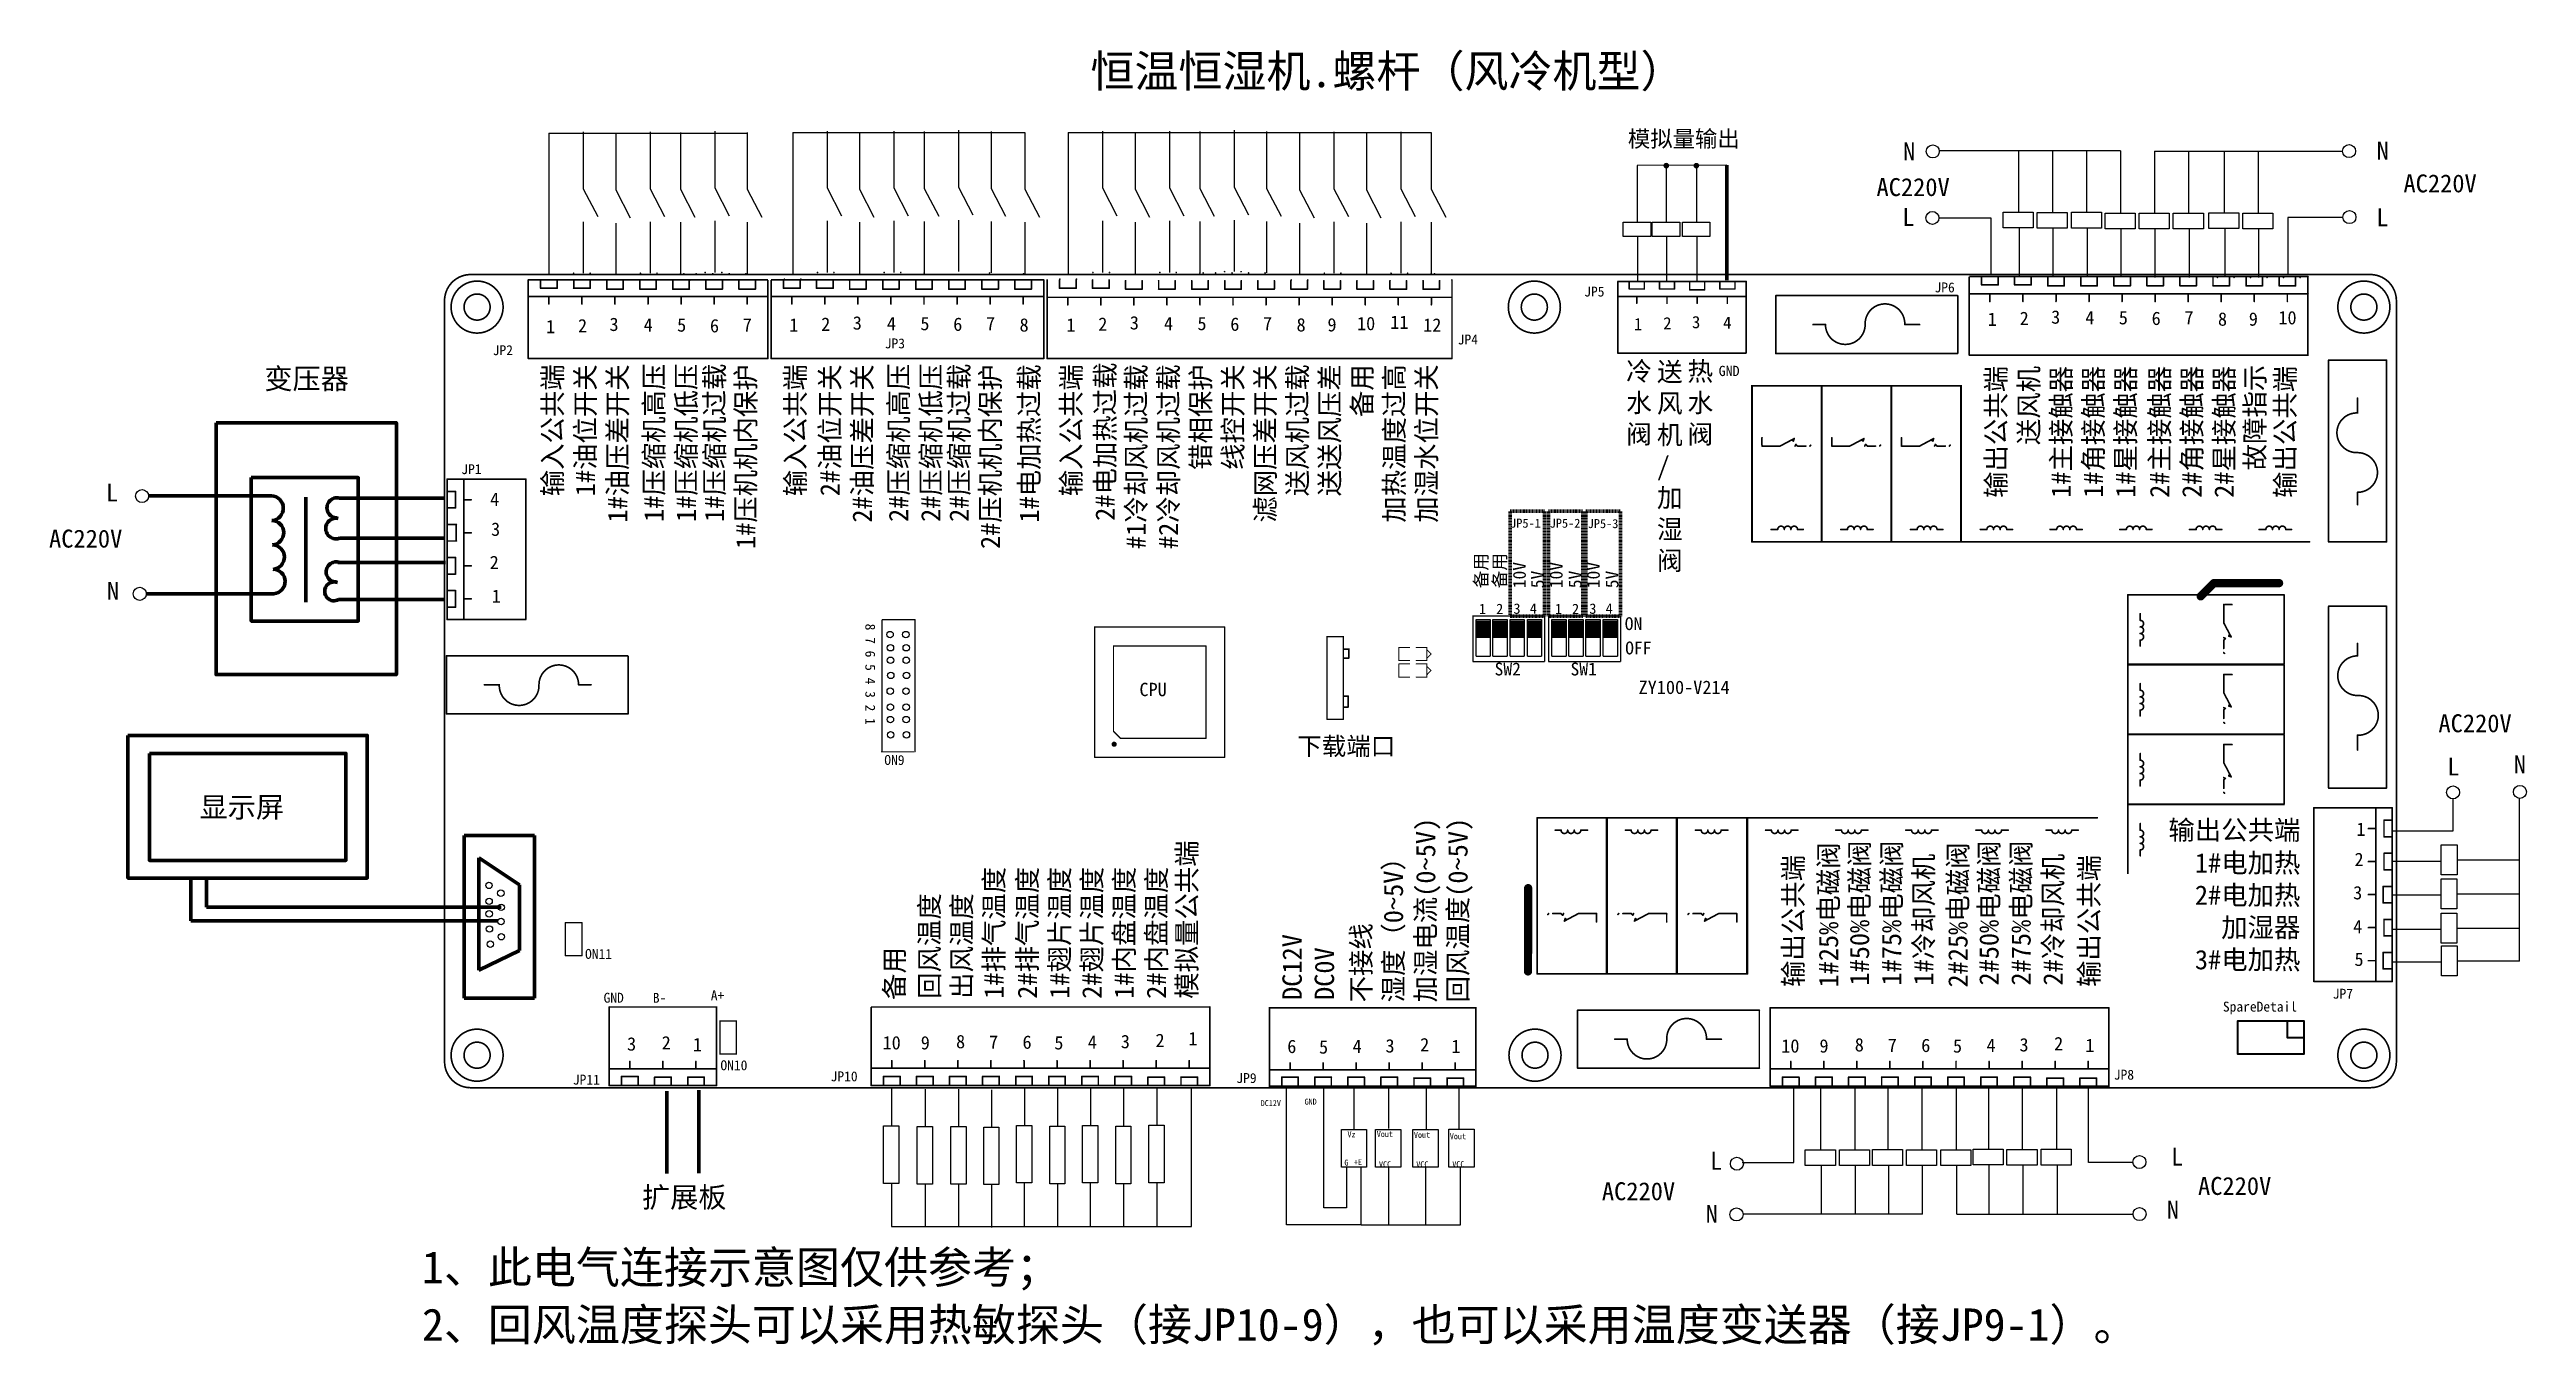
# Model space of a CAD drawing. Header units: millimetres. Extents: x -277 to 107, y 1682 to 1883.
import ezdxf
from ezdxf.enums import TextEntityAlignment as Align

# ---------------------------------------------------------------- set-up
doc = ezdxf.new("R2010")
doc.units = ezdxf.units.MM
doc.linetypes.add('ACAD_ISO07W100', pattern=[3, 0, -3])
doc.linetypes.add('HIDDEN2', pattern=[0.1875, 0.125, -0.0625])
for name, color, linetype in [('BOTTOMSOLDER', 250, 'Continuous'), ('KEEPOUTLAYER', 250, 'Continuous'), ('MECHANICAL1', 251, 'Continuous'), ('TOPOVERLAY', 250, 'Continuous')]:
    doc.layers.add(name, color=color, linetype=linetype)
doc.styles.get("Standard").update_dxf_attribs({"font": ''})
doc.styles.add('宋体', font='')
doc.styles.get('Standard').set_extended_font_data('SimSun')
doc.styles.get('宋体').set_extended_font_data('SimSun')

msp = doc.modelspace()

# ---------------------------------------------------------------- texts
msp.add_text('恒温恒湿机.螺杆（风冷机型）', height=5).set_placement((-115.83, 1876.78))
at = {"linetype": 'ACAD_ISO07W100'}
for s, p in [('输入公共端', (-200.71, 1833.83)), ('1#油位开关', (-195.62, 1833.83)), ('1#油压差开关', (-190.62, 1833.83)), ('1#压缩机高压', (-184.99, 1833.93)), ('1#压缩机低压', (-179.99, 1833.93)), ('1#压机机内保护', (-170.76, 1833.83)), ('输入公共端', (-163.08, 1833.83)), ('2#油位开关', (-157.71, 1833.83)), ('2#油压差开关', (-152.71, 1833.83)), ('2#压缩机高压', (-147.08, 1833.93)), ('2#压缩机低压', (-142.08, 1833.93)), ('2#压机机内保护', (-132.85, 1833.83)), ('1#电加热过载', (-126.82, 1833.83)), ('输入公共端', (-120.34, 1833.83)), ('2#电加热过载', (-115.06, 1834.11)), ('#1冷却风机过载', (-110.25, 1833.83)), ('#2冷却风机过载', (-105.25, 1833.83)), ('错相保护', (-100.25, 1833.83)), ('线控开关', (-95.25, 1833.83)), ('滤网压差开关', (-90.25, 1833.83)), ('送风机过载', (-85.25, 1833.83)), ('送送风压差', (-80.25, 1833.83)), ('备用', (-75.25, 1833.83)), ('加热温度过高', (-70.25, 1833.83)), ('加湿水位开关', (-65.25, 1833.83)), ('输出公共端', (23, 1833.58)), ('送风机', (28.09, 1833.58)), ('1#主接触器', (33.09, 1833.58)), ('1#角接触器', (38.09, 1833.58)), ('1#星接触器', (43.09, 1833.58)), ('2#主接触器', (48.36, 1833.58)), ('2#角接触器', (53.36, 1833.58)), ('2#星接触器', (58.36, 1833.58)), ('输出公共端', (67.81, 1833.58))]:
    msp.add_text(s, height=3, rotation=90, dxfattribs=at).set_placement(p, align=Align.TOP_RIGHT)
at = {"color": 7, "linetype": 'ACAD_ISO07W100'}
for s, p in [('1#压缩机过载', (-175.6, 1833.94)), ('2#压缩机过载', (-137.69, 1833.94)), ('故障指示', (63.13, 1833.77))]:
    msp.add_text(s, height=3, rotation=90, dxfattribs=at).set_placement(p, align=Align.TOP_RIGHT)
at = {"linetype": 'ACAD_ISO07W100', "style": '宋体'}
for s, height, p in [('JP5-1', 1.398, (-50.79, 1808.5)), ('JP5-2', 1.398, (-44.66, 1808.5)), ('JP5-3', 1.398, (-38.77, 1808.44)), ('ON', 1.997, (-33.03, 1792.63)), ('OFF', 1.997, (-32.96, 1788.86)), ('SW2', 1.997, (-53.2, 1785.6)), ('SW1', 1.997, (-41.43, 1785.6))]:
    msp.add_text(s, height=height, dxfattribs=at).set_placement(p)
for s, p in [('备用', (-54.31, 1799.12)), ('备用', (-51.42, 1799.12)), ('10V', (-48.36, 1799.12)), ('5V', (-45.55, 1799.12)), ('10V', (-42.66, 1799.12)), ('5V', (-39.71, 1799.12)), ('10V', (-36.9, 1799.12)), ('5V', (-34.01, 1799.12))]:
    msp.add_text(s, height=1.997, rotation=90, dxfattribs=at).set_placement(p)
at = {"linetype": 'ACAD_ISO07W100'}
for s, height, p in [('1', 1.61, (-54.52, 1796.72)), ('2', 1.61, (-51.86, 1796.72)), ('3', 1.61, (-49.18, 1796.76)), ('4', 1.61, (-46.65, 1796.77)), ('1', 1.61, (-42.75, 1796.72)), ('2', 1.61, (-40.1, 1796.72)), ('3', 1.61, (-37.42, 1796.76)), ('4', 1.61, (-34.89, 1796.77)), ('输出公共端', 3, (71.69, 1763.14)), ('1#电加热', 3, (71.69, 1758.05)), ('2#电加热', 3, (71.69, 1753.05)), ('加湿器', 3, (71.69, 1748.05)), ('3#电加热', 3, (71.69, 1743.05))]:
    msp.add_text(s, height=height, dxfattribs=at).set_placement(p, align=Align.TOP_RIGHT)
for s, p in [('加湿电流(0~5V)', (-62.39, 1734.92)), ('回风温度(0~5V)', (-57.39, 1734.92)), ('模拟量公共端', (-99.39, 1735.48)), ('1#排气温度', (-129.29, 1735.48)), ('2#排气温度', (-124.11, 1735.48)), ('1#翅片温度', (-119.11, 1735.48)), ('2#翅片温度', (-114.11, 1735.48)), ('1#内盘温度', (-109.11, 1735.48)), ('2#内盘温度', (-104.11, 1735.48)), ('湿度（0~5V）', (-67.39, 1734.92)), ('输出公共端', (-5.43, 1737.31)), ('输出公共端', (40.43, 1737.31)), ('回风温度', (-139.29, 1735.48)), ('出风温度', (-134.29, 1735.48)), ('不接线', (-72.39, 1734.92)), ('备用', (-144.73, 1735.3)), ('DC12V', (-83.08, 1735.3)), ('DC0V', (-78.08, 1735.3))]:
    msp.add_text(s, height=3, rotation=90, dxfattribs=at).set_placement(p)
at = {"color": 7, "linetype": 'ACAD_ISO07W100'}
for s, p in [('1#25%%%电磁阀', (0.05, 1737.23)), ('1#50%%%电磁阀', (4.85, 1737.53)), ('1#75%%%电磁阀', (9.82, 1737.53)), ('2#25%%%电磁阀', (20.1, 1737.23)), ('2#50%%%电磁阀', (24.91, 1737.53)), ('2#75%%%电磁阀', (29.88, 1737.53)), ('1#冷却风机', (14.79, 1737.53)), ('2#冷却风机', (34.84, 1737.53))]:
    msp.add_text(s, height=3, rotation=90, dxfattribs=at).set_placement(p)
at = {"color": 0, "style": '宋体'}
for s, p in [('1、此电气连接示意图仅供参考；', (-219.44, 1691.36)), ('2、回风温度探头可以采用热敏探头（接JP10-9），也可以采用温度变送器（接JP9-1）。', (-219.44, 1682.48))]:
    msp.add_text(s, height=5, dxfattribs=at).set_placement(p)
at = {"layer": 'BOTTOMSOLDER', "color": 0, "linetype": 'Continuous', "attachment_point": 1}
for s, insert, char_height, width in [('{\\fSimSun|b0|i0|c134|p54;模拟量输出}', (-32.54, 1870.06), 2.5406, 23.8515), ('N', (10.11, 1868.21), 2.78, 0.9424), ('N', (83.5, 1868.34), 2.78, 0.9424), ('AC220V', (5.99, 1862.69), 2.781, 0.9424), ('AC220V', (87.66, 1863.26), 2.781, 0.9424), ('L', (9.97, 1858.07), 2.78, 0.9424), ('L', (83.46, 1858.02), 2.78, 0.9424), ('{\\fSimSun|b0|i0|c134|p54;变压器}', (-243.86, 1833.2), 3.2014, 20.7876), ('{\\fSimSun|b0|i0|c134|p54;冷水阀}', (-32.81, 1834.22), 2.925, 0.861), ('{\\fSimSun|b0|i0|c134|p54;送风机\\P/\\P加湿阀}', (-28.04, 1834.12), 2.925, 0.861), ('{\\fSimSun|b0|i0|c134|p54;热水阀}', (-23.31, 1834.21), 2.925, 0.861), ('L', (-268.43, 1815.35), 2.78, 0.9424), ('AC220V', (-277.23, 1808.2), 2.781, 0.9424), ('N', (-268.26, 1800.11), 2.78, 0.9424), ('AC220V', (93.08, 1779.58), 2.781, 0.9424), ('{\\fSimSun|b0|i0|c134|p54;下载端口}', (-83.77, 1776.03), 2.7807, 15.7447), ('L', (94.46, 1772.88), 2.78, 0.9424), ('N', (104.75, 1773.22), 2.78, 0.9424), ('{\\fSimSun|b0|i0|c134|p54;显示屏}', (-253.9, 1766.79), 3.2014, 20.7876), ('L', (51.65, 1712.4), 2.78, 0.9424), ('L', (-19.8, 1711.76), 2.78, 0.9424), ('{\\fSimSun|b0|i0|c134|p54;扩展板}', (-185.34, 1706.33), 3.2014, 20.7876), ('AC220V', (-36.57, 1707.04), 2.781, 0.9424), ('AC220V', (55.82, 1707.86), 2.781, 0.9424), ('N', (-20.48, 1703.54), 2.78, 0.9424), ('N', (50.98, 1704.17), 2.78, 0.9424)]:
    msp.add_mtext(s, dxfattribs=dict(at, insert=insert, char_height=char_height, width=width))
at = {"layer": 'TOPOVERLAY', "color": 0}
for s, height, p in [('JP6', 1.537, (14.98, 1844.98)), ('JP5', 1.537, (-39.31, 1844.34)), ('1 ', 2.074, (-200.2, 1838.65)), ('2', 2.07, (-195.25, 1838.78)), ('3', 2.07, (-190.37, 1838.99)), ('4', 2.07, (-185.08, 1838.89)), ('5', 2.07, (-179.89, 1838.89)), ('6', 2.07, (-174.8, 1838.78)), ('7', 2.07, (-169.71, 1838.89)), ('1 ', 2.074, (-162.51, 1838.88)), ('2', 2.07, (-157.56, 1839.01)), ('3', 2.07, (-152.67, 1839.21)), ('4', 2.07, (-147.38, 1839.11)), ('5', 2.07, (-142.19, 1839.11)), ('6', 2.07, (-137.1, 1839.01)), ('7', 2.07, (-132.01, 1839.11)), ('8', 2.07, (-126.82, 1838.9)), ('1 ', 2.074, (-119.57, 1838.89)), ('2', 2.07, (-114.62, 1839.02)), ('3', 2.07, (-109.73, 1839.23)), ('4', 2.07, (-104.44, 1839.12)), ('5', 2.07, (-99.25, 1839.12)), ('6', 2.07, (-94.16, 1839.02)), ('7', 2.07, (-89.08, 1839.12)), ('8', 2.07, (-83.89, 1838.92)), ('9', 2.07, (-79.1, 1838.92)), ('10', 2.074, (-74.52, 1839.12)), ('11', 2.074, (-69.37, 1839.32)), ('12', 2.074, (-64.27, 1838.88)), ('1 ', 1.895, (-31.6, 1839.12)), ('2', 1.9, (-27.07, 1839.24)), ('3', 1.9, (-22.61, 1839.42)), ('4', 1.9, (-17.78, 1839.33)), ('1 ', 2.074, (23.23, 1839.79)), ('2', 2.07, (28.18, 1839.92)), ('3', 2.07, (33.06, 1840.12)), ('4', 2.07, (38.35, 1840.02)), ('5', 2.07, (43.54, 1840.02)), ('6', 2.07, (48.63, 1839.92)), ('7', 2.07, (53.72, 1840.02)), ('8', 2.07, (58.91, 1839.81)), ('9', 2.07, (63.69, 1839.81)), ('10', 2.074, (68.27, 1840.02)), ('JP3', 1.537, (-147.71, 1836.3)), ('JP4', 1.537, (-58.91, 1836.91)), ('GND', 1.588, (-18.47, 1832.01)), ('4', 2.07, (-208.87, 1811.89)), ('3', 2.07, (-208.73, 1807.24)), ('2', 2.07, (-208.94, 1802.08)), ('1', 2.07, (-208.61, 1796.86)), ('CPU', 2.074, (-108.24, 1782.39)), ('ZY100-V214', 2.074, (-30.88, 1782.73)), ('ON9', 1.537, (-147.78, 1771.73)), ('1 ', 2.074, (80.37, 1760.74)), ('2', 2.07, (80.07, 1756.05)), ('3', 2.07, (79.86, 1750.89)), ('4', 2.07, (79.86, 1745.62)), ('5', 2.07, (80.07, 1740.57)), ('SpareDetail', 1.5367, (59.67, 1733.5)), ('JP7', 1.537, (76.7, 1735.5)), ('3', 2.07, (-187.65, 1727.45)), ('2', 2.07, (-182.28, 1727.63)), ('1 ', 2.074, (-177.45, 1727.35)), ('10', 2.074, (-148.05, 1727.63)), ('9', 2.07, (-142.13, 1727.63)), ('8', 2.07, (-136.66, 1727.82)), ('7', 2.07, (-131.55, 1727.73)), ('6', 2.07, (-126.36, 1727.73)), ('5', 2.07, (-121.43, 1727.63)), ('4', 2.07, (-116.24, 1727.73)), ('3', 2.07, (-111.13, 1727.82)), ('2', 2.07, (-105.75, 1728)), ('1 ', 2.074, (-100.65, 1728.27)), ('6', 2.07, (-85.33, 1727.07)), ('5', 2.07, (-80.41, 1726.98)), ('4', 2.07, (-75.21, 1727.07)), ('3', 2.07, (-70.11, 1727.16)), ('2', 2.07, (-64.73, 1727.34)), ('1 ', 2.074, (-59.9, 1727.06)), ('10', 2.074, (-8.77, 1727.14)), ('9', 2.07, (-2.85, 1727.14)), ('8', 2.07, (2.62, 1727.32)), ('7', 2.07, (7.73, 1727.23)), ('6', 2.07, (12.92, 1727.23)), ('5', 2.07, (17.84, 1727.14)), ('4', 2.07, (23.04, 1727.23)), ('3', 2.07, (28.15, 1727.32)), ('2', 2.07, (33.52, 1727.5)), ('1 ', 2.074, (38.35, 1727.22)), ('JP11', 1.537, (-196.05, 1722.18)), ('JP10', 1.537, (-156.1, 1722.69)), ('JP9', 1.537, (-93.22, 1722.43)), ('JP8', 1.537, (42.77, 1722.95)), ('DC12V', 0.922, (-89.45, 1718.86)), ('GND', 0.922, (-82.65, 1719.08)), ('Vz', 0.922, (-76, 1714.01)), ('Vout', 0.922, (-71.46, 1714.05)), ('Vout', 0.922, (-65.7, 1713.92)), ('Vout', 0.922, (-60.14, 1713.71)), ('G', 0.922, (-76.48, 1709.63)), ('+E', 0.922, (-75, 1709.7)), ('VCC', 0.922, (-71.12, 1709.37)), ('VCC', 0.922, (-65.34, 1709.37)), ('VCC', 0.922, (-59.76, 1709.39))]:
    msp.add_text(s, height=height, dxfattribs=at).set_placement(p)
for s, height, rotation, p in [('JP2', 1.537, 360, (-208.47, 1835.25)), ('JP1', 1.537, 360, (-213.34, 1816.81)), ('8 7 6 5 4 3 2 1', 1.5367, 270, (-150.72, 1793.63)), ('ON11', 1.537, 360, (-194.16, 1741.67)), ('GND', 1.537, 360, (-191.29, 1734.88)), ('B-', 1.537, 360, (-183.66, 1734.86)), ('A+', 1.537, 360, (-174.67, 1735.24)), ('ON10', 1.537, 360, (-173.18, 1724.41))]:
    msp.add_text(s, height=height, rotation=rotation, dxfattribs=at).set_placement(p)

# ---------------------------------------------------------------- hatches: boundary and pattern name
h = msp.add_hatch(color=256)
edge = h.paths.add_edge_path()
edge.add_arc((-26.59, 1864.62), 0.442, 180, 540)
h = msp.add_hatch(color=256)
edge = h.paths.add_edge_path()
edge.add_arc((-21.93, 1864.62), 0.442, 180, 540)
for points in [[(-56.11, 1794.1), (-53.91, 1794.1), (-53.91, 1791.41), (-56.11, 1791.41)], [(-53.43, 1794.11), (-51.24, 1794.11), (-51.24, 1791.42), (-53.43, 1791.42)], [(-50.81, 1794.08), (-48.62, 1794.08), (-48.62, 1791.4), (-50.81, 1791.4)], [(-48.12, 1794.09), (-45.93, 1794.09), (-45.93, 1791.41), (-48.12, 1791.41)], [(-44.34, 1794.1), (-42.15, 1794.1), (-42.15, 1791.41), (-44.34, 1791.41)], [(-41.67, 1794.11), (-39.47, 1794.11), (-39.47, 1791.42), (-41.67, 1791.42)], [(-39.05, 1794.08), (-36.85, 1794.08), (-36.85, 1791.4), (-39.05, 1791.4)], [(-36.36, 1794.09), (-34.17, 1794.09), (-34.17, 1791.41), (-36.36, 1791.41)]]:
    msp.add_hatch(color=256).paths.add_polyline_path(points)

# ---------------------------------------------------------------- linework, layer by layer
for p, q in [((-45.5, 1794.79), (-56.63, 1794.79)), ((-56.59, 1794.79), (-56.59, 1787.77)), ((-45.45, 1794.79), (-45.45, 1787.77)), ((-33.74, 1794.79), (-44.87, 1794.79)), ((-44.82, 1794.79), (-44.82, 1787.77)), ((-33.69, 1794.79), (-33.69, 1787.77)), ((-56.59, 1787.77), (-45.45, 1787.77)), ((-56.08, 1788.57), (-53.88, 1788.57)), ((-53.45, 1788.57), (-51.25, 1788.57)), ((-50.81, 1788.57), (-48.61, 1788.57)), ((-48.12, 1788.57), (-45.92, 1788.57)), ((-44.82, 1787.77), (-33.69, 1787.77)), ((-44.31, 1788.57), (-42.11, 1788.57)), ((-41.68, 1788.57), (-39.48, 1788.57)), ((-39.05, 1788.57), (-36.85, 1788.57)), ((-36.36, 1788.57), (-34.16, 1788.57))]:
    msp.add_line(p, q)
for points in [[(-56.08, 1788.57), (-56.08, 1794.27), (-53.88, 1794.27), (-53.88, 1788.57)], [(-53.45, 1788.57), (-53.45, 1794.27), (-51.25, 1794.27), (-51.25, 1788.57)], [(-50.81, 1788.57), (-50.81, 1794.27), (-48.61, 1794.27), (-48.61, 1788.57)], [(-48.12, 1788.57), (-48.12, 1794.27), (-45.92, 1794.27), (-45.92, 1788.57)], [(-44.31, 1788.57), (-44.31, 1794.27), (-42.11, 1794.27), (-42.11, 1788.57)], [(-41.68, 1788.57), (-41.68, 1794.27), (-39.48, 1794.27), (-39.48, 1788.57)], [(-39.05, 1788.57), (-39.05, 1794.27), (-36.85, 1794.27), (-36.85, 1788.57)], [(-36.36, 1788.57), (-36.36, 1794.27), (-34.16, 1794.27), (-34.16, 1788.57)]]:
    msp.add_lwpolyline(points)
at = {"layer": 'BOTTOMSOLDER', "color": 0, "linetype": 'Continuous'}
for p, q in [((-199.75, 1869.64), (-199.75, 1847.74)), ((-199.75, 1869.64), (-169.01, 1869.64)), ((-194.44, 1869.84), (-194.44, 1861.05)), ((-189.39, 1869.64), (-189.39, 1860.85)), ((-184.08, 1869.84), (-184.08, 1861.05)), ((-179.36, 1869.77), (-179.36, 1860.98)), ((-174.05, 1869.97), (-174.05, 1861.17)), ((-169.01, 1869.77), (-169.01, 1860.98)), ((-161.97, 1869.77), (-161.97, 1847.74)), ((-161.97, 1869.77), (-125.98, 1869.77)), ((-156.66, 1869.97), (-156.66, 1861.18)), ((-151.62, 1869.77), (-151.62, 1860.98)), ((-146.31, 1869.97), (-146.31, 1861.18)), ((-141.59, 1869.9), (-141.59, 1861.1)), ((-136.28, 1870.1), (-136.28, 1861.3)), ((-131.23, 1869.9), (-131.23, 1861.1)), ((-125.98, 1869.77), (-125.98, 1860.98)), ((-119.27, 1869.77), (-119.27, 1847.74)), ((-119.27, 1869.77), (-63.02, 1869.77)), ((-113.96, 1869.97), (-113.96, 1861.18)), ((-108.91, 1869.77), (-108.91, 1860.98)), ((-103.6, 1869.97), (-103.6, 1861.18)), ((-98.88, 1869.9), (-98.88, 1861.1)), ((-93.57, 1870.1), (-93.57, 1861.3)), ((-88.53, 1869.9), (-88.53, 1861.1)), ((-83.41, 1869.64), (-83.41, 1860.85)), ((-78.1, 1869.84), (-78.1, 1861.05)), ((-73.06, 1869.64), (-73.06, 1860.85)), ((-67.75, 1869.84), (-67.75, 1861.05)), ((-63.02, 1869.77), (-63.02, 1860.98)), ((43.8, 1866.91), (15.71, 1866.91)), ((28, 1867.04), (28, 1857.39)), ((33.26, 1867.01), (33.26, 1857.36)), ((38.56, 1867.02), (38.56, 1857.37)), ((43.8, 1866.91), (43.8, 1857.27)), ((49.05, 1866.88), (78.19, 1866.88)), ((49.05, 1866.88), (49.05, 1857.23)), ((54.36, 1866.89), (54.36, 1857.25)), ((59.87, 1866.93), (59.87, 1857.28)), ((65.12, 1866.89), (65.12, 1857.25)), ((-17.2, 1864.69), (-31.1, 1864.66)), ((-31.1, 1864.66), (-31.1, 1855.84)), ((-26.59, 1864.66), (-26.59, 1855.84)), ((-21.93, 1864.66), (-21.93, 1855.84)), ((-194.44, 1861.05), (-194.44, 1861.05)), ((-194.44, 1861.05), (-192.2, 1856.73)), ((-189.39, 1860.85), (-187.16, 1856.53)), ((-184.08, 1861.05), (-181.85, 1856.73)), ((-184.08, 1861.05), (-184.08, 1861.05)), ((-179.36, 1860.98), (-177.12, 1856.66)), ((-174.05, 1861.17), (-171.81, 1856.86)), ((-174.05, 1861.17), (-174.05, 1861.17)), ((-169.01, 1860.98), (-166.77, 1856.66)), ((-156.66, 1861.18), (-154.42, 1856.86)), ((-156.66, 1861.18), (-156.66, 1861.18)), ((-151.62, 1860.98), (-149.38, 1856.66)), ((-146.31, 1861.18), (-146.31, 1861.18)), ((-146.31, 1861.18), (-144.07, 1856.86)), ((-141.59, 1861.1), (-139.35, 1856.79)), ((-136.28, 1861.3), (-136.28, 1861.3)), ((-136.28, 1861.3), (-134.04, 1856.98)), ((-131.23, 1861.1), (-128.99, 1856.79)), ((-125.98, 1860.98), (-123.74, 1856.66)), ((-113.96, 1861.18), (-111.72, 1856.86)), ((-113.96, 1861.18), (-113.96, 1861.18)), ((-108.91, 1860.98), (-106.67, 1856.66)), ((-103.6, 1861.18), (-103.6, 1861.18)), ((-103.6, 1861.18), (-101.36, 1856.86)), ((-98.88, 1861.1), (-96.64, 1856.79)), ((-93.57, 1861.3), (-93.57, 1861.3)), ((-93.57, 1861.3), (-91.33, 1856.98)), ((-88.53, 1861.1), (-86.29, 1856.79)), ((-83.41, 1860.85), (-81.17, 1856.53)), ((-78.1, 1861.05), (-75.86, 1856.73)), ((-78.1, 1861.05), (-78.1, 1861.05)), ((-73.06, 1860.85), (-70.82, 1856.53)), ((-67.75, 1861.05), (-67.75, 1861.05)), ((-67.75, 1861.05), (-65.51, 1856.73)), ((-63.02, 1860.98), (-60.78, 1856.66)), ((-194.44, 1855.93), (-194.44, 1847.94)), ((-192.2, 1856.73), (-192.2, 1856.73)), ((-189.39, 1855.73), (-189.39, 1847.74)), ((-184.08, 1855.93), (-184.08, 1847.94)), ((-181.85, 1856.73), (-181.85, 1856.73)), ((-179.36, 1855.86), (-179.36, 1847.87)), ((-174.05, 1856.06), (-174.05, 1848.06)), ((-171.81, 1856.86), (-171.81, 1856.86)), ((-169.01, 1855.86), (-169.01, 1847.87)), ((-156.66, 1856.06), (-156.66, 1848.06)), ((-154.42, 1856.86), (-154.42, 1856.86)), ((-151.62, 1855.86), (-151.62, 1847.87)), ((-146.31, 1856.06), (-146.31, 1848.06)), ((-144.07, 1856.86), (-144.07, 1856.86)), ((-141.59, 1855.99), (-141.59, 1847.99)), ((-136.28, 1856.19), (-136.28, 1848.19)), ((-134.04, 1856.98), (-134.04, 1856.98)), ((-131.23, 1855.99), (-131.23, 1847.99)), ((-125.98, 1855.86), (-125.98, 1847.87)), ((-113.96, 1856.06), (-113.96, 1848.06)), ((-111.72, 1856.86), (-111.72, 1856.86)), ((-108.91, 1855.86), (-108.91, 1847.87)), ((-103.6, 1856.06), (-103.6, 1848.06)), ((-101.36, 1856.86), (-101.36, 1856.86)), ((-98.88, 1855.99), (-98.88, 1847.99)), ((-93.57, 1856.19), (-93.57, 1848.19)), ((-91.33, 1856.98), (-91.33, 1856.98)), ((-88.53, 1855.99), (-88.53, 1847.99)), ((-83.41, 1855.73), (-83.41, 1847.74)), ((-78.1, 1855.93), (-78.1, 1847.94)), ((-75.86, 1856.73), (-75.86, 1856.73)), ((-73.06, 1855.73), (-73.06, 1847.74)), ((-67.75, 1855.93), (-67.75, 1847.94)), ((-65.51, 1856.73), (-65.51, 1856.73)), ((-63.02, 1855.86), (-63.02, 1847.87)), ((15.69, 1856.53), (23.71, 1856.53)), ((23.71, 1856.53), (23.71, 1847.74)), ((28.13, 1847.45), (28.13, 1854.88)), ((33.38, 1847.42), (33.38, 1854.85)), ((38.69, 1847.43), (38.69, 1854.86)), ((43.93, 1847.32), (43.93, 1854.75)), ((49.18, 1847.29), (49.18, 1854.72)), ((54.49, 1847.3), (54.49, 1854.73)), ((60, 1847.34), (60, 1854.77)), ((65.25, 1847.3), (65.25, 1854.74)), ((69.75, 1856.56), (69.75, 1847.74)), ((78.19, 1856.56), (69.75, 1856.56)), ((-30.98, 1846.76), (-30.98, 1853.55)), ((-26.48, 1846.76), (-26.48, 1853.55)), ((-21.81, 1846.76), (-21.81, 1853.55)), ((95.29, 1766.44), (95.29, 1761.48)), ((105.63, 1766.49), (105.63, 1766.49)), ((105.63, 1741.33), (105.63, 1766.49)), ((95.29, 1761.48), (85.92, 1761.48)), ((86, 1756.83), (93.43, 1756.83)), ((105.59, 1756.96), (95.94, 1756.96)), ((85.96, 1751.58), (93.4, 1751.58)), ((105.56, 1751.71), (95.91, 1751.71)), ((85.98, 1746.27), (93.41, 1746.27)), ((105.57, 1746.4), (95.92, 1746.4)), ((86.04, 1741.2), (93.47, 1741.2)), ((105.63, 1741.33), (95.98, 1741.33)), ((-146.66, 1721.55), (-146.66, 1715.77)), ((-141.44, 1721.45), (-141.44, 1715.67)), ((-136.26, 1721.46), (-136.26, 1715.68)), ((-131.15, 1721.38), (-131.15, 1715.6)), ((-126.07, 1721.64), (-126.07, 1715.86)), ((-120.92, 1721.51), (-120.92, 1715.73)), ((-115.84, 1721.64), (-115.84, 1715.86)), ((-110.69, 1721.51), (-110.69, 1715.73)), ((-105.53, 1721.66), (-105.53, 1715.87)), ((-100.16, 1700.2), (-100.16, 1721.7)), ((-85.43, 1700.42), (-85.43, 1721.7)), ((-79.64, 1703.06), (-79.64, 1721.7)), ((-74.94, 1715.24), (-74.94, 1721.68)), ((-69.57, 1715.39), (-69.57, 1721.83)), ((-63.76, 1715.24), (-63.76, 1721.68)), ((-58.67, 1715.33), (-58.67, 1721.78)), ((-56.38, 1721.7), (-56.38, 1721.7)), ((-6.81, 1721.7), (-6.81, 1721.7)), ((-6.81, 1721.7), (-6.81, 1721.7)), ((-6.81, 1721.7), (-6.81, 1721.7)), ((-6.81, 1721.7), (-6.81, 1721.7)), ((-6.81, 1721.7), (-6.81, 1721.7)), ((-6.81, 1710.13), (-6.81, 1721.7)), ((-2.68, 1721.7), (-2.68, 1712.05)), ((2.63, 1721.71), (2.63, 1712.06)), ((7.75, 1721.73), (7.75, 1712.09)), ((13, 1721.7), (13, 1712.05)), ((18.31, 1721.71), (18.31, 1712.07)), ((23.33, 1721.81), (23.33, 1712.16)), ((28.58, 1721.77), (28.58, 1712.12)), ((33.89, 1721.79), (33.89, 1712.14)), ((38.86, 1710.1), (38.86, 1721.7)), ((-146.66, 1715.77), (-146.66, 1715.77)), ((-141.44, 1715.67), (-141.44, 1715.67)), ((-136.26, 1715.68), (-136.26, 1715.68)), ((-131.15, 1715.6), (-131.15, 1715.6)), ((-126.07, 1715.86), (-126.07, 1715.86)), ((-120.92, 1715.73), (-120.92, 1715.73)), ((-115.84, 1715.86), (-115.84, 1715.86)), ((-110.69, 1715.73), (-110.69, 1715.73)), ((-105.53, 1715.87), (-105.53, 1715.87)), ((-76.17, 1709.37), (-76.17, 1703.06)), ((-73.86, 1700.42), (-73.86, 1709.37)), ((-69.62, 1709.3), (-69.62, 1700.35)), ((-63.9, 1709.51), (-63.9, 1700.55)), ((-58.48, 1700.42), (-58.48, 1709.39)), ((-14.82, 1710.13), (-6.81, 1710.13)), ((-2.55, 1702.1), (-2.55, 1709.54)), ((2.76, 1702.12), (2.76, 1709.55)), ((7.88, 1702.14), (7.88, 1709.58)), ((13.13, 1702.11), (13.13, 1709.54)), ((18.44, 1702.12), (18.44, 1709.56)), ((23.46, 1702.22), (23.46, 1709.65)), ((28.71, 1702.18), (28.71, 1709.61)), ((34.02, 1702.2), (34.02, 1709.63)), ((45.78, 1710.1), (38.86, 1710.1)), ((-146.67, 1706.82), (-146.67, 1700.2)), ((-141.46, 1706.72), (-141.46, 1700.1)), ((-136.28, 1706.73), (-136.28, 1700.11)), ((-131.17, 1706.65), (-131.17, 1700.03)), ((-126.09, 1706.91), (-126.09, 1700.29)), ((-120.94, 1706.78), (-120.94, 1700.16)), ((-115.86, 1706.91), (-115.86, 1700.29)), ((-110.71, 1706.78), (-110.71, 1700.16)), ((-105.55, 1706.93), (-105.55, 1700.3)), ((-76.17, 1703.06), (-79.64, 1703.06)), ((-14.75, 1702.11), (-14.75, 1702.11)), ((13.13, 1702.11), (-14.75, 1702.11)), ((18.44, 1702.12), (45.73, 1702.12)), ((45.73, 1702.12), (45.73, 1702.12)), ((-146.67, 1700.2), (-100.16, 1700.2)), ((-73.86, 1700.42), (-85.43, 1700.42)), ((-73.86, 1700.42), (-58.48, 1700.42)), ((-61.96, 1700.42), (-61.96, 1700.42))]:
    msp.add_line(p, q, dxfattribs=at)
at = {"layer": 'BOTTOMSOLDER', "color": 0, "linetype": 'Continuous', "lineweight": 80}
for p, q in [((-261.77, 1813.43), (-261.77, 1813.43)), ((-242.75, 1813.43), (-261.77, 1813.43)), ((-237.44, 1813.23), (-237.44, 1796.95)), ((-232.21, 1813.1), (-215.93, 1813.1)), ((-232.21, 1806.87), (-215.93, 1806.87)), ((-232.47, 1803.09), (-215.8, 1803.09)), ((-242.39, 1798.27), (-262.18, 1798.27)), ((-232.33, 1797.36), (-216, 1797.36)), ((-202, 1760.81), (-212.89, 1760.81)), ((-212.89, 1760.81), (-212.88, 1760.56)), ((-212.88, 1760.56), (-212.88, 1735.56)), ((-202, 1735.56), (-202, 1760.81)), ((-204.33, 1753.14), (-210.6, 1757.32)), ((-210.6, 1757.32), (-210.6, 1756.37)), ((-210.6, 1756.37), (-210.6, 1739.93)), ((-255.23, 1751.82), (-255.23, 1754.2)), ((-255.23, 1747.56), (-255.23, 1751.82)), ((-252.83, 1749.66), (-252.83, 1754.2)), ((-204.33, 1742.97), (-204.33, 1753.14)), ((-253.62, 1747.56), (-255.23, 1747.56)), ((-253.62, 1747.56), (-207.67, 1747.56)), ((-207.16, 1749.66), (-252.83, 1749.66)), ((-210.6, 1739.93), (-204.33, 1742.97)), ((-212.88, 1735.56), (-202, 1735.56)), ((-181.51, 1721.14), (-181.51, 1708.4)), ((-176.54, 1721.3), (-176.54, 1708.47))]:
    msp.add_line(p, q, dxfattribs=at)
msp.add_lwpolyline([(-17.2, 1846.85), (-17.2, 1864.69)], dxfattribs=at)
at = {"layer": 'BOTTOMSOLDER', "color": 0, "linetype": 'Continuous'}
for points in [[(-33.26, 1855.86), (-29, 1855.86), (-29, 1853.63), (-33.26, 1853.63)], [(-28.76, 1855.86), (-24.5, 1855.86), (-24.5, 1853.63), (-28.76, 1853.63)], [(-24.1, 1855.86), (-19.84, 1855.86), (-19.84, 1853.63), (-24.1, 1853.63)], [(25.63, 1857.41), (30.29, 1857.41), (30.29, 1854.97), (25.63, 1854.97)], [(30.88, 1857.38), (35.55, 1857.38), (35.55, 1854.93), (30.88, 1854.93)], [(36.19, 1857.39), (40.85, 1857.39), (40.85, 1854.95), (36.19, 1854.95)], [(41.43, 1857.28), (46.09, 1857.28), (46.09, 1854.84), (41.43, 1854.84)], [(46.68, 1857.25), (51.34, 1857.25), (51.34, 1854.81), (46.68, 1854.81)], [(51.99, 1857.26), (56.65, 1857.26), (56.65, 1854.82), (51.99, 1854.82)], [(57.5, 1857.3), (62.16, 1857.3), (62.16, 1854.86), (57.5, 1854.86)], [(62.75, 1857.26), (67.41, 1857.26), (67.41, 1854.82), (62.75, 1854.82)], [(95.96, 1759.33), (95.96, 1754.67), (93.52, 1754.67), (93.52, 1759.33)], [(95.92, 1754.08), (95.92, 1749.42), (93.48, 1749.42), (93.48, 1754.08)], [(95.94, 1748.77), (95.94, 1744.11), (93.5, 1744.11), (93.5, 1748.77)], [(96, 1743.7), (96, 1739.04), (93.56, 1739.04), (93.56, 1743.7)], [(-147.89, 1715.77), (-145.51, 1715.77), (-145.51, 1706.86), (-147.89, 1706.86)], [(-142.67, 1715.67), (-140.3, 1715.67), (-140.3, 1706.76), (-142.67, 1706.76)], [(-137.49, 1715.68), (-135.11, 1715.68), (-135.11, 1706.77), (-137.49, 1706.77)], [(-132.38, 1715.6), (-130.01, 1715.6), (-130.01, 1706.69), (-132.38, 1706.69)], [(-127.3, 1715.86), (-124.92, 1715.86), (-124.92, 1706.95), (-127.3, 1706.95)], [(-122.15, 1715.73), (-119.78, 1715.73), (-119.78, 1706.82), (-122.15, 1706.82)], [(-117.07, 1715.86), (-114.69, 1715.86), (-114.69, 1706.95), (-117.07, 1706.95)], [(-111.92, 1715.73), (-109.55, 1715.73), (-109.55, 1706.82), (-111.92, 1706.82)], [(-106.76, 1715.87), (-104.39, 1715.87), (-104.39, 1706.97), (-106.76, 1706.97)], [(-76.95, 1715.24), (-73.04, 1715.24), (-73.04, 1709.37), (-76.95, 1709.37)], [(-71.65, 1715.24), (-67.74, 1715.24), (-67.74, 1709.37), (-71.65, 1709.37)], [(-65.87, 1715.24), (-61.96, 1715.24), (-61.96, 1709.37), (-65.87, 1709.37)], [(-60.29, 1715.25), (-56.38, 1715.25), (-56.38, 1709.39), (-60.29, 1709.39)], [(0.26, 1712.08), (4.92, 1712.08), (4.92, 1709.64), (0.26, 1709.64)], [(5.38, 1712.1), (10.04, 1712.1), (10.04, 1709.66), (5.38, 1709.66)], [(15.94, 1712.08), (20.6, 1712.08), (20.6, 1709.64), (15.94, 1709.64)], [(20.96, 1712.18), (25.62, 1712.18), (25.62, 1709.73), (20.96, 1709.73)], [(26.21, 1712.14), (30.87, 1712.14), (30.87, 1709.7), (26.21, 1709.7)], [(31.52, 1712.16), (36.18, 1712.16), (36.18, 1709.71), (31.52, 1709.71)], [(-5.05, 1712.06), (-0.38, 1712.06), (-0.38, 1709.62), (-5.05, 1709.62)], [(10.63, 1712.07), (15.29, 1712.07), (15.29, 1709.63), (10.63, 1709.63)]]:
    msp.add_lwpolyline(points, close=True, dxfattribs=at)
at = {"layer": 'BOTTOMSOLDER', "color": 0, "linetype": 'Continuous', "lineweight": 80}
for points in [[(-251.33, 1824.77), (-223.4, 1824.77), (-223.4, 1785.74), (-251.33, 1785.74)], [(-245.89, 1816.26), (-229.32, 1816.26), (-229.32, 1794.02), (-245.89, 1794.02)], [(-265.01, 1776.31), (-227.91, 1776.31), (-227.91, 1754.2), (-265.01, 1754.2)], [(-261.67, 1773.52), (-231.21, 1773.52), (-231.21, 1756.92), (-261.67, 1756.92)]]:
    msp.add_lwpolyline(points, close=True, dxfattribs=at)
at = {"layer": 'BOTTOMSOLDER', "color": 0, "linetype": 'HIDDEN2', "lineweight": 80}
for points in [[(-45.48, 1794.79), (-50.79, 1794.79), (-50.79, 1811.06), (-45.44, 1811.06)], [(-45.44, 1794.79), (-45.44, 1811.06)], [(-39.54, 1794.79), (-44.86, 1794.79), (-44.86, 1811.06), (-39.5, 1811.06)], [(-39.5, 1794.79), (-39.5, 1811.06)], [(-33.74, 1794.79), (-39.05, 1794.79), (-39.05, 1811.06), (-33.69, 1811.06)], [(-33.69, 1794.79), (-33.69, 1811.06)]]:
    msp.add_lwpolyline(points, dxfattribs=at)
at = {"layer": 'BOTTOMSOLDER', "color": 0, "linetype": 'Continuous'}
for centre, radius in [((14.71, 1866.83), 1.01), ((79.22, 1866.87), 1.01), ((14.65, 1856.51), 1.01), ((79.28, 1856.64), 1.01), ((-262.82, 1813.4), 1.01), ((-263.18, 1798.25), 1.01), ((-146.89, 1791.94), 0.498), ((-146.89, 1791.94), 0.498), ((-146.83, 1789.89), 0.498), ((-144.44, 1791.94), 0.498), ((-144.44, 1791.94), 0.498), ((-144.38, 1789.89), 0.498), ((-146.82, 1787.95), 0.498), ((-146.82, 1787.95), 0.498), ((-146.78, 1785.61), 0.498), ((-144.38, 1787.95), 0.498), ((-144.38, 1787.95), 0.498), ((-144.34, 1785.61), 0.498), ((-146.86, 1783.16), 0.498), ((-146.86, 1783.16), 0.498), ((-146.84, 1780.69), 0.498), ((-144.42, 1783.16), 0.498), ((-144.42, 1783.16), 0.498), ((-144.4, 1780.69), 0.498), ((-146.84, 1778.76), 0.498), ((-146.84, 1778.76), 0.498), ((-144.39, 1778.76), 0.498), ((-144.39, 1778.76), 0.498), ((-146.8, 1776.4), 0.498), ((-144.35, 1776.4), 0.498), ((95.34, 1767.48), 1.01), ((105.71, 1767.55), 1.01), ((-209.05, 1753.06), 0.498), ((-209.05, 1753.06), 0.498), ((-209.03, 1750.59), 0.498), ((-207.21, 1751.86), 0.498), ((-207.21, 1751.86), 0.498), ((-209.02, 1748.65), 0.498), ((-209.02, 1748.65), 0.498), ((-208.98, 1746.3), 0.498), ((-207.18, 1747.46), 0.498), ((-207.18, 1747.46), 0.498), ((-207.16, 1749.66), 0.498), ((-208.84, 1743.95), 0.498), ((-207.14, 1745.1), 0.498), ((-15.64, 1709.92), 1.01), ((46.74, 1710.18), 1.01), ((-15.71, 1702.05), 1.01), ((46.76, 1702.11), 1.01)]:
    msp.add_circle(centre, radius, dxfattribs=at)
at = {"layer": 'BOTTOMSOLDER', "color": 0, "linetype": 'Continuous', "lineweight": 80}
for centre, radius, start, end in [((-242.83, 1811.52), 1.91, 274.7493, 87.719), ((-232.6, 1811.59), 1.56, 75.508, 271.1748), ((-242.76, 1807.73), 1.91, 274.7493, 87.719), ((-232.76, 1808.37), 1.6, 77.2834, 290.2157), ((-242.67, 1803.94), 1.91, 274.7493, 87.719), ((-242.55, 1800.17), 1.91, 274.7493, 87.719), ((-232.72, 1801.65), 1.56, 75.508, 271.1748), ((-233.05, 1798.63), 1.46, 69.0435, 299.6845)]:
    msp.add_arc(centre, radius, start, end, dxfattribs=at)
at = {"layer": 'KEEPOUTLAYER', "color": 0, "const_width": 0.256}
for points in [[(-215.93, 1843.71, -0.414214), (-211.9, 1847.74)], [(82.53, 1847.74, -0.414214), (86.56, 1843.71)], [(-211.9, 1721.7, -0.414214), (-215.93, 1725.73)], [(86.56, 1725.73, -0.414214), (82.53, 1721.7)]]:
    msp.add_lwpolyline(points, format="xyb", dxfattribs=at)
at = {"layer": 'KEEPOUTLAYER', "color": 0}
for points, const_width in [([(-206.86, 1842.7, 1), (-214.92, 1842.7, 1)], 0.256), ([(-126.41, 1847.74, 1), (-126.28, 1847.74, 1)], 0.128), ([(-126.41, 1847.74, 1), (-126.28, 1847.74, 1)], 0.128), ([(-43.01, 1842.7, 1), (-51.07, 1842.7, 1)], 0.256), ([(85.55, 1842.7, 1), (77.49, 1842.7, 1)], 0.256), ([(82.46, 1847.74, 1), (82.59, 1847.74, 1)], 0.128), ([(82.46, 1847.74, 1), (82.59, 1847.74, 1)], 0.128), ([(-215.99, 1843.71, 1), (-215.87, 1843.71, 1)], 0.128), ([(-215.99, 1843.71, 1), (-215.87, 1843.71, 1)], 0.128), ([(-214.99, 1842.7, 1), (-214.86, 1842.7, 1)], 0.128), ([(-206.92, 1842.7, 1), (-206.79, 1842.7, 1)], 0.128), ([(-51.14, 1842.7, 1), (-51.01, 1842.7, 1)], 0.128), ([(-43.07, 1842.7, 1), (-42.94, 1842.7, 1)], 0.128), ([(77.42, 1842.7, 1), (77.55, 1842.7, 1)], 0.128), ([(85.49, 1842.7, 1), (85.62, 1842.7, 1)], 0.128), ([(86.5, 1843.71, 1), (86.63, 1843.71, 1)], 0.128), ([(86.5, 1843.71, 1), (86.63, 1843.71, 1)], 0.128), ([(-206.86, 1726.74, 1), (-214.92, 1726.74, 1)], 0.256), ([(-42.9, 1726.74, 1), (-50.97, 1726.74, 1)], 0.256), ([(85.55, 1726.74, 1), (77.49, 1726.74, 1)], 0.256), ([(-214.99, 1726.74, 1), (-214.86, 1726.74, 1)], 0.128), ([(-206.92, 1726.74, 1), (-206.79, 1726.74, 1)], 0.128), ([(-51.04, 1726.74, 1), (-50.91, 1726.74, 1)], 0.128), ([(-42.97, 1726.74, 1), (-42.84, 1726.74, 1)], 0.128), ([(77.42, 1726.74, 1), (77.55, 1726.74, 1)], 0.128), ([(85.49, 1726.74, 1), (85.62, 1726.74, 1)], 0.128), ([(86.5, 1725.73, 1), (86.63, 1725.73, 1)], 0.128), ([(86.5, 1725.73, 1), (86.63, 1725.73, 1)], 0.128), ([(-211.96, 1721.7, 1), (-211.83, 1721.7, 1)], 0.128), ([(-211.96, 1721.7, 1), (-211.83, 1721.7, 1)], 0.128), ([(82.46, 1721.7, 1), (82.59, 1721.7, 1)], 0.128), ([(82.46, 1721.7, 1), (82.59, 1721.7, 1)], 0.128)]:
    msp.add_lwpolyline(points, format="xyb", close=True, dxfattribs=dict(at, const_width=const_width))
at = {"layer": 'KEEPOUTLAYER', "color": 0, "const_width": 0.256}
for points in [[(-211.9, 1847.74), (82.53, 1847.74)], [(-215.93, 1725.73), (-215.93, 1843.71)], [(86.56, 1725.73), (86.56, 1843.71)], [(-211.9, 1721.7), (82.53, 1721.7)]]:
    msp.add_lwpolyline(points, dxfattribs=at)
at = {"layer": 'MECHANICAL1', "color": 0}
for points, const_width in [([(-208.87, 1842.7, 1), (-212.91, 1842.7, 1)], 0.256), ([(-212.97, 1842.7, 1), (-212.84, 1842.7, 1)], 0.128), ([(-208.94, 1842.7, 1), (-208.81, 1842.7, 1)], 0.128), ([(-45.02, 1842.7, 1), (-49.06, 1842.7, 1)], 0.256), ([(-49.12, 1842.7, 1), (-48.99, 1842.7, 1)], 0.128), ([(-45.09, 1842.7, 1), (-44.96, 1842.7, 1)], 0.128), ([(83.54, 1842.7, 1), (79.5, 1842.7, 1)], 0.256), ([(79.44, 1842.7, 1), (79.57, 1842.7, 1)], 0.128), ([(83.47, 1842.7, 1), (83.6, 1842.7, 1)], 0.128), ([(57.97, 1799.91, 1), (58.61, 1799.91, 1)], 0.64), ([(57.97, 1799.91, 1), (58.61, 1799.91, 1)], 0.64), ([(68.06, 1799.91, 1), (68.7, 1799.91, 1)], 0.64), ([(55.92, 1797.86, 1), (56.56, 1797.86, 1)], 0.64), ([(-48.32, 1752.63, 1), (-47.68, 1752.63, 1)], 0.64), ([(-48.34, 1739.72, 1), (-47.7, 1739.72, 1)], 0.64), ([(-208.87, 1726.74, 1), (-212.91, 1726.74, 1)], 0.256), ([(-44.92, 1726.74, 1), (-48.95, 1726.74, 1)], 0.256), ([(83.54, 1726.74, 1), (79.5, 1726.74, 1)], 0.256), ([(-212.97, 1726.74, 1), (-212.84, 1726.74, 1)], 0.128), ([(-208.94, 1726.74, 1), (-208.81, 1726.74, 1)], 0.128), ([(-49.02, 1726.74, 1), (-48.89, 1726.74, 1)], 0.128), ([(-44.99, 1726.74, 1), (-44.86, 1726.74, 1)], 0.128), ([(79.44, 1726.74, 1), (79.57, 1726.74, 1)], 0.128), ([(83.47, 1726.74, 1), (83.6, 1726.74, 1)], 0.128)]:
    msp.add_lwpolyline(points, format="xyb", close=True, dxfattribs=dict(at, const_width=const_width))
at = {"layer": 'MECHANICAL1', "color": 0, "const_width": 1.28}
for points in [[(56.24, 1797.86), (58.29, 1799.91)], [(58.29, 1799.91), (68.38, 1799.91)], [(-48.02, 1739.72), (-48, 1752.63)]]:
    msp.add_lwpolyline(points, dxfattribs=at)
at = {"layer": 'TOPOVERLAY', "color": 0}
for points, const_width in [([(-203.03, 1846.9, 1), (-202.9, 1846.9, 1)], 0.128), ([(-203.03, 1846.9, 1), (-202.9, 1846.9, 1)], 0.128), ([(-201.11, 1846.9, 1), (-200.98, 1846.9, 1)], 0.128), ([(-198.55, 1846.9, 1), (-198.42, 1846.9, 1)], 0.128), ([(-195.99, 1847.94, 1), (-195.86, 1847.94, 1)], 0.128), ([(-193.43, 1847.94, 1), (-193.3, 1847.94, 1)], 0.128), ([(-190.87, 1846.78, 1), (-190.74, 1846.78, 1)], 0.128), ([(-188.31, 1846.78, 1), (-188.18, 1846.78, 1)], 0.128), ([(-185.74, 1846.78, 1), (-185.62, 1846.78, 1)], 0.128), ([(-185.64, 1847.94, 1), (-185.51, 1847.94, 1)], 0.128), ([(-183.18, 1846.78, 1), (-183.05, 1846.78, 1)], 0.128), ([(-183.07, 1847.94, 1), (-182.95, 1847.94, 1)], 0.128), ([(-180.62, 1846.78, 1), (-180.49, 1846.78, 1)], 0.128), ([(-179.43, 1847.87, 1), (-179.3, 1847.87, 1)], 0.128), ([(-179.43, 1847.87, 1), (-179.3, 1847.87, 1)], 0.128), ([(-178.91, 1847.87, 1), (-178.79, 1847.87, 1)], 0.128), ([(-178.91, 1847.87, 1), (-178.79, 1847.87, 1)], 0.128), ([(-178.06, 1846.78, 1), (-177.93, 1846.78, 1)], 0.128), ([(-176.99, 1847.87, 1), (-176.87, 1847.87, 1)], 0.128), ([(-175.6, 1848.06, 1), (-175.47, 1848.06, 1)], 0.128), ([(-175.5, 1846.78, 1), (-175.37, 1846.78, 1)], 0.128), ([(-174.43, 1847.87, 1), (-174.3, 1847.87, 1)], 0.128), ([(-173.04, 1848.06, 1), (-172.91, 1848.06, 1)], 0.128), ([(-172.94, 1846.78, 1), (-172.81, 1846.78, 1)], 0.128), ([(-171.87, 1847.87, 1), (-171.74, 1847.87, 1)], 0.128), ([(-170.38, 1846.78, 1), (-170.25, 1846.78, 1)], 0.128), ([(-169.31, 1847.87, 1), (-169.18, 1847.87, 1)], 0.128), ([(-167.82, 1846.78, 1), (-167.69, 1846.78, 1)], 0.128), ([(-163.33, 1847.03, 1), (-163.21, 1847.03, 1)], 0.128), ([(-160.77, 1847.03, 1), (-160.65, 1847.03, 1)], 0.128), ([(-158.21, 1848.06, 1), (-158.08, 1848.06, 1)], 0.128), ([(-155.65, 1848.06, 1), (-155.52, 1848.06, 1)], 0.128), ([(-153.22, 1846.78, 1), (-153.09, 1846.78, 1)], 0.128), ([(-150.66, 1846.78, 1), (-150.53, 1846.78, 1)], 0.128), ([(-148.1, 1846.78, 1), (-147.97, 1846.78, 1)], 0.128), ([(-147.86, 1848.06, 1), (-147.73, 1848.06, 1)], 0.128), ([(-145.53, 1846.78, 1), (-145.41, 1846.78, 1)], 0.128), ([(-145.3, 1848.06, 1), (-145.17, 1848.06, 1)], 0.128), ([(-142.97, 1846.78, 1), (-142.85, 1846.78, 1)], 0.128), ([(-141.65, 1847.99, 1), (-141.52, 1847.99, 1)], 0.128), ([(-141.65, 1847.99, 1), (-141.52, 1847.99, 1)], 0.128), ([(-140.41, 1846.78, 1), (-140.28, 1846.78, 1)], 0.128), ([(-137.85, 1846.78, 1), (-137.72, 1846.78, 1)], 0.128), ([(-135.29, 1846.78, 1), (-135.16, 1846.78, 1)], 0.128), ([(-132.73, 1846.78, 1), (-132.6, 1846.78, 1)], 0.128), ([(-131.53, 1847.99, 1), (-131.41, 1847.99, 1)], 0.128), ([(-130.17, 1846.78, 1), (-130.04, 1846.78, 1)], 0.128), ([(-127.61, 1846.78, 1), (-127.48, 1846.78, 1)], 0.128), ([(-126.8, 1847.74, 1), (-126.67, 1847.74, 1)], 0.128), ([(-126.28, 1847.87, 1), (-126.16, 1847.87, 1)], 0.128), ([(-125.05, 1846.78, 1), (-124.92, 1846.78, 1)], 0.128), ([(-123.13, 1846.9, 1), (-123, 1846.9, 1)], 0.128), ([(-123.13, 1846.9, 1), (-123, 1846.9, 1)], 0.128), ([(-122.61, 1846.9, 1), (-122.48, 1846.9, 1)], 0.128), ([(-122.61, 1846.9, 1), (-122.48, 1846.9, 1)], 0.128), ([(-120.69, 1846.9, 1), (-120.56, 1846.9, 1)], 0.128), ([(-120.63, 1847.03, 1), (-120.5, 1847.03, 1)], 0.128), ([(-118.13, 1846.9, 1), (-118, 1846.9, 1)], 0.128), ([(-118.07, 1847.03, 1), (-117.94, 1847.03, 1)], 0.128), ([(-115.57, 1846.9, 1), (-115.44, 1846.9, 1)], 0.128), ([(-115.51, 1848.06, 1), (-115.38, 1848.06, 1)], 0.128), ([(-113.01, 1846.9, 1), (-112.88, 1846.9, 1)], 0.128), ([(-112.94, 1848.06, 1), (-112.82, 1848.06, 1)], 0.128), ([(-110.45, 1846.78, 1), (-110.32, 1846.78, 1)], 0.128), ([(-107.89, 1846.78, 1), (-107.76, 1846.78, 1)], 0.128), ([(-105.33, 1846.78, 1), (-105.2, 1846.78, 1)], 0.128), ([(-105.15, 1848.06, 1), (-105.02, 1848.06, 1)], 0.128), ([(-102.76, 1846.78, 1), (-102.64, 1846.78, 1)], 0.128), ([(-102.59, 1848.06, 1), (-102.46, 1848.06, 1)], 0.128), ([(-100.2, 1846.78, 1), (-100.08, 1846.78, 1)], 0.128), ([(-98.94, 1847.99, 1), (-98.82, 1847.99, 1)], 0.128), ([(-98.94, 1847.99, 1), (-98.82, 1847.99, 1)], 0.128), ([(-98.43, 1847.99, 1), (-98.3, 1847.99, 1)], 0.128), ([(-98.43, 1847.99, 1), (-98.3, 1847.99, 1)], 0.128), ([(-97.64, 1846.78, 1), (-97.51, 1846.78, 1)], 0.128), ([(-96.51, 1847.99, 1), (-96.38, 1847.99, 1)], 0.128), ([(-95.12, 1848.19, 1), (-94.99, 1848.19, 1)], 0.128), ([(-95.08, 1846.78, 1), (-94.95, 1846.78, 1)], 0.128), ([(-93.95, 1847.99, 1), (-93.82, 1847.99, 1)], 0.128), ([(-92.56, 1848.19, 1), (-92.43, 1848.19, 1)], 0.128), ([(-92.52, 1846.78, 1), (-92.39, 1846.78, 1)], 0.128), ([(-91.39, 1847.99, 1), (-91.26, 1847.99, 1)], 0.128), ([(-89.96, 1846.78, 1), (-89.83, 1846.78, 1)], 0.128), ([(-88.83, 1847.99, 1), (-88.7, 1847.99, 1)], 0.128), ([(-87.4, 1846.78, 1), (-87.27, 1846.78, 1)], 0.128), ([(-84.84, 1846.78, 1), (-84.71, 1846.78, 1)], 0.128), ([(-84.77, 1846.9, 1), (-84.64, 1846.9, 1)], 0.128), ([(-82.28, 1846.78, 1), (-82.15, 1846.78, 1)], 0.128), ([(-82.21, 1846.9, 1), (-82.08, 1846.9, 1)], 0.128), ([(-79.71, 1846.78, 1), (-79.59, 1846.78, 1)], 0.128), ([(-79.65, 1847.94, 1), (-79.52, 1847.94, 1)], 0.128), ([(-77.15, 1846.78, 1), (-77.03, 1846.78, 1)], 0.128), ([(-77.09, 1847.94, 1), (-76.96, 1847.94, 1)], 0.128), ([(-74.59, 1846.78, 1), (-74.46, 1846.78, 1)], 0.128), ([(-74.59, 1846.78, 1), (-74.46, 1846.78, 1)], 0.128), ([(-72.03, 1846.78, 1), (-71.9, 1846.78, 1)], 0.128), ([(-72.03, 1846.78, 1), (-71.9, 1846.78, 1)], 0.128), ([(-69.47, 1846.78, 1), (-69.34, 1846.78, 1)], 0.128), ([(-69.47, 1846.78, 1), (-69.34, 1846.78, 1)], 0.128), ([(-69.3, 1847.94, 1), (-69.17, 1847.94, 1)], 0.128), ([(-66.91, 1846.78, 1), (-66.78, 1846.78, 1)], 0.128), ([(-66.91, 1846.78, 1), (-66.78, 1846.78, 1)], 0.128), ([(-66.74, 1847.94, 1), (-66.61, 1847.94, 1)], 0.128), ([(-64.35, 1846.78, 1), (-64.22, 1846.78, 1)], 0.128), ([(-63.09, 1847.87, 1), (-62.96, 1847.87, 1)], 0.128), ([(-63.09, 1847.87, 1), (-62.96, 1847.87, 1)], 0.128), ([(-62.58, 1847.87, 1), (-62.45, 1847.87, 1)], 0.128), ([(-62.58, 1847.87, 1), (-62.45, 1847.87, 1)], 0.128), ([(-61.79, 1846.78, 1), (-61.66, 1846.78, 1)], 0.128), ([(-59.87, 1846.9, 1), (-59.74, 1846.9, 1)], 0.128), ([(-59.87, 1846.9, 1), (-59.74, 1846.9, 1)], 0.128), ([(-34.15, 1846.67, 1), (-34.03, 1846.67, 1)], 0.117), ([(-34.15, 1846.67, 1), (-34.03, 1846.67, 1)], 0.117), ([(-32.39, 1846.67, 1), (-32.28, 1846.67, 1)], 0.117), ([(-30.05, 1846.67, 1), (-29.94, 1846.67, 1)], 0.117), ([(-27.71, 1846.67, 1), (-27.6, 1846.67, 1)], 0.117), ([(-25.37, 1846.67, 1), (-25.26, 1846.67, 1)], 0.117), ([(-23.03, 1846.55, 1), (-22.92, 1846.55, 1)], 0.117), ([(-20.69, 1846.55, 1), (-20.58, 1846.55, 1)], 0.117), ([(-18.35, 1846.67, 1), (-18.24, 1846.67, 1)], 0.117), ([(-16.01, 1846.67, 1), (-15.9, 1846.67, 1)], 0.117), ([(-14.26, 1846.67, 1), (-14.14, 1846.67, 1)], 0.117), ([(-14.26, 1846.67, 1), (-14.14, 1846.67, 1)], 0.117), ([(35.02, 1847.29, 1), (35.15, 1847.29, 1)], 0.128), ([(37.58, 1847.29, 1), (37.71, 1847.29, 1)], 0.128), ([(40.14, 1847.29, 1), (40.27, 1847.29, 1)], 0.128), ([(42.71, 1847.29, 1), (42.83, 1847.29, 1)], 0.128), ([(45.27, 1847.29, 1), (45.4, 1847.29, 1)], 0.128), ([(47.83, 1847.29, 1), (47.96, 1847.29, 1)], 0.128), ([(50.39, 1847.29, 1), (50.52, 1847.29, 1)], 0.128), ([(52.95, 1847.29, 1), (53.08, 1847.29, 1)], 0.128), ([(55.51, 1847.29, 1), (55.64, 1847.29, 1)], 0.128), ([(58.77, 1847.29, 1), (58.89, 1847.29, 1)], 0.128), ([(61.33, 1847.29, 1), (61.46, 1847.29, 1)], 0.128), ([(63.89, 1847.29, 1), (64.02, 1847.29, 1)], 0.128), ([(66.45, 1847.29, 1), (66.58, 1847.29, 1)], 0.128), ([(69.01, 1847.29, 1), (69.14, 1847.29, 1)], 0.128), ([(71.57, 1847.29, 1), (71.7, 1847.29, 1)], 0.128), ([(72.8, 1847.43, 1), (72.93, 1847.43, 1)], 0.128), ([(72.8, 1847.43, 1), (72.93, 1847.43, 1)], 0.128), ([(-215.99, 1844.09, 1), (-215.87, 1844.09, 1)], 0.128), ([(-203.03, 1844.34, 1), (-202.9, 1844.34, 1)], 0.128), ([(-201.11, 1845.62, 1), (-200.98, 1845.62, 1)], 0.128), ([(-201.11, 1845.62, 1), (-200.98, 1845.62, 1)], 0.128), ([(-199.83, 1844.34, 1), (-199.7, 1844.34, 1)], 0.128), ([(-199.83, 1843.19, 1), (-199.7, 1843.19, 1)], 0.128), ([(-198.55, 1845.62, 1), (-198.42, 1845.62, 1)], 0.128), ([(-198.55, 1845.62, 1), (-198.42, 1845.62, 1)], 0.128), ([(-195.99, 1845.62, 1), (-195.86, 1845.62, 1)], 0.128), ([(-195.99, 1845.62, 1), (-195.86, 1845.62, 1)], 0.128), ([(-194.71, 1844.34, 1), (-194.58, 1844.34, 1)], 0.128), ([(-194.71, 1843.19, 1), (-194.58, 1843.19, 1)], 0.128), ([(-193.43, 1845.62, 1), (-193.3, 1845.62, 1)], 0.128), ([(-193.43, 1845.62, 1), (-193.3, 1845.62, 1)], 0.128), ([(-190.87, 1845.49, 1), (-190.74, 1845.49, 1)], 0.128), ([(-190.87, 1845.49, 1), (-190.74, 1845.49, 1)], 0.128), ([(-189.59, 1844.34, 1), (-189.46, 1844.34, 1)], 0.128), ([(-189.59, 1843.19, 1), (-189.46, 1843.19, 1)], 0.128), ([(-188.31, 1845.49, 1), (-188.18, 1845.49, 1)], 0.128), ([(-188.31, 1845.49, 1), (-188.18, 1845.49, 1)], 0.128), ([(-185.74, 1845.49, 1), (-185.62, 1845.49, 1)], 0.128), ([(-185.74, 1845.49, 1), (-185.62, 1845.49, 1)], 0.128), ([(-184.46, 1844.34, 1), (-184.34, 1844.34, 1)], 0.128), ([(-184.46, 1843.19, 1), (-184.34, 1843.19, 1)], 0.128), ([(-183.18, 1845.49, 1), (-183.05, 1845.49, 1)], 0.128), ([(-183.18, 1845.49, 1), (-183.05, 1845.49, 1)], 0.128), ([(-182.54, 1844.34, 1), (-182.41, 1844.34, 1)], 0.128), ([(-181.26, 1844.34, 1), (-181.13, 1844.34, 1)], 0.128), ([(-180.62, 1845.49, 1), (-180.49, 1845.49, 1)], 0.128), ([(-180.62, 1845.49, 1), (-180.49, 1845.49, 1)], 0.128), ([(-179.34, 1844.34, 1), (-179.21, 1844.34, 1)], 0.128), ([(-179.34, 1843.19, 1), (-179.21, 1843.19, 1)], 0.128), ([(-178.06, 1845.49, 1), (-177.93, 1845.49, 1)], 0.128), ([(-178.06, 1845.49, 1), (-177.93, 1845.49, 1)], 0.128), ([(-175.5, 1845.49, 1), (-175.37, 1845.49, 1)], 0.128), ([(-175.5, 1845.49, 1), (-175.37, 1845.49, 1)], 0.128), ([(-174.22, 1844.34, 1), (-174.09, 1844.34, 1)], 0.128), ([(-174.22, 1843.19, 1), (-174.09, 1843.19, 1)], 0.128), ([(-172.94, 1845.49, 1), (-172.81, 1845.49, 1)], 0.128), ([(-172.94, 1845.49, 1), (-172.81, 1845.49, 1)], 0.128), ([(-170.38, 1845.49, 1), (-170.25, 1845.49, 1)], 0.128), ([(-170.38, 1845.49, 1), (-170.25, 1845.49, 1)], 0.128), ([(-169.1, 1844.34, 1), (-168.97, 1844.34, 1)], 0.128), ([(-169.1, 1843.19, 1), (-168.97, 1843.19, 1)], 0.128), ([(-167.82, 1845.49, 1), (-167.69, 1845.49, 1)], 0.128), ([(-167.82, 1845.49, 1), (-167.69, 1845.49, 1)], 0.128), ([(-165.9, 1844.34, 1), (-165.77, 1844.34, 1)], 0.128), ([(-165.38, 1844.34, 1), (-165.26, 1844.34, 1)], 0.128), ([(-163.46, 1845.62, 1), (-163.33, 1845.62, 1)], 0.128), ([(-163.46, 1845.62, 1), (-163.33, 1845.62, 1)], 0.128), ([(-162.18, 1844.34, 1), (-162.05, 1844.34, 1)], 0.128), ([(-162.18, 1843.19, 1), (-162.05, 1843.19, 1)], 0.128), ([(-160.9, 1845.62, 1), (-160.77, 1845.62, 1)], 0.128), ([(-160.9, 1845.62, 1), (-160.77, 1845.62, 1)], 0.128), ([(-158.34, 1845.62, 1), (-158.21, 1845.62, 1)], 0.128), ([(-158.34, 1845.62, 1), (-158.21, 1845.62, 1)], 0.128), ([(-157.06, 1844.34, 1), (-156.93, 1844.34, 1)], 0.128), ([(-157.06, 1843.19, 1), (-156.93, 1843.19, 1)], 0.128), ([(-155.78, 1845.62, 1), (-155.65, 1845.62, 1)], 0.128), ([(-155.78, 1845.62, 1), (-155.65, 1845.62, 1)], 0.128), ([(-153.22, 1845.49, 1), (-153.09, 1845.49, 1)], 0.128), ([(-153.22, 1845.49, 1), (-153.09, 1845.49, 1)], 0.128), ([(-151.94, 1844.34, 1), (-151.81, 1844.34, 1)], 0.128), ([(-151.94, 1843.19, 1), (-151.81, 1843.19, 1)], 0.128), ([(-150.66, 1845.49, 1), (-150.53, 1845.49, 1)], 0.128), ([(-150.66, 1845.49, 1), (-150.53, 1845.49, 1)], 0.128), ([(-148.1, 1845.49, 1), (-147.97, 1845.49, 1)], 0.128), ([(-148.1, 1845.49, 1), (-147.97, 1845.49, 1)], 0.128), ([(-146.82, 1844.34, 1), (-146.69, 1844.34, 1)], 0.128), ([(-146.82, 1843.19, 1), (-146.69, 1843.19, 1)], 0.128), ([(-145.53, 1845.49, 1), (-145.41, 1845.49, 1)], 0.128), ([(-145.53, 1845.49, 1), (-145.41, 1845.49, 1)], 0.128), ([(-144.89, 1844.34, 1), (-144.77, 1844.34, 1)], 0.128), ([(-143.61, 1844.34, 1), (-143.49, 1844.34, 1)], 0.128), ([(-142.97, 1845.49, 1), (-142.85, 1845.49, 1)], 0.128), ([(-142.97, 1845.49, 1), (-142.85, 1845.49, 1)], 0.128), ([(-141.69, 1844.34, 1), (-141.57, 1844.34, 1)], 0.128), ([(-141.69, 1843.19, 1), (-141.57, 1843.19, 1)], 0.128), ([(-140.41, 1845.49, 1), (-140.28, 1845.49, 1)], 0.128), ([(-140.41, 1845.49, 1), (-140.28, 1845.49, 1)], 0.128), ([(-137.85, 1845.49, 1), (-137.72, 1845.49, 1)], 0.128), ([(-137.85, 1845.49, 1), (-137.72, 1845.49, 1)], 0.128), ([(-136.57, 1844.34, 1), (-136.44, 1844.34, 1)], 0.128), ([(-136.57, 1843.19, 1), (-136.44, 1843.19, 1)], 0.128), ([(-135.29, 1845.49, 1), (-135.16, 1845.49, 1)], 0.128), ([(-135.29, 1845.49, 1), (-135.16, 1845.49, 1)], 0.128), ([(-132.73, 1845.49, 1), (-132.6, 1845.49, 1)], 0.128), ([(-132.73, 1845.49, 1), (-132.6, 1845.49, 1)], 0.128), ([(-131.45, 1844.34, 1), (-131.32, 1844.34, 1)], 0.128), ([(-131.45, 1843.19, 1), (-131.32, 1843.19, 1)], 0.128), ([(-130.17, 1845.49, 1), (-130.04, 1845.49, 1)], 0.128), ([(-130.17, 1845.49, 1), (-130.04, 1845.49, 1)], 0.128), ([(-127.61, 1845.49, 1), (-127.48, 1845.49, 1)], 0.128), ([(-127.61, 1845.49, 1), (-127.48, 1845.49, 1)], 0.128), ([(-126.33, 1844.34, 1), (-126.2, 1844.34, 1)], 0.128), ([(-126.33, 1843.19, 1), (-126.2, 1843.19, 1)], 0.128), ([(-125.05, 1845.49, 1), (-124.92, 1845.49, 1)], 0.128), ([(-125.05, 1845.49, 1), (-124.92, 1845.49, 1)], 0.128), ([(-123.13, 1844.34, 1), (-123, 1844.34, 1)], 0.128), ([(-122.61, 1844.21, 1), (-122.48, 1844.21, 1)], 0.128), ([(-120.69, 1845.62, 1), (-120.56, 1845.62, 1)], 0.128), ([(-120.69, 1845.62, 1), (-120.56, 1845.62, 1)], 0.128), ([(-119.41, 1844.21, 1), (-119.28, 1844.21, 1)], 0.128), ([(-119.41, 1843.06, 1), (-119.28, 1843.06, 1)], 0.128), ([(-118.13, 1845.62, 1), (-118, 1845.62, 1)], 0.128), ([(-118.13, 1845.62, 1), (-118, 1845.62, 1)], 0.128), ([(-115.57, 1845.62, 1), (-115.44, 1845.62, 1)], 0.128), ([(-115.57, 1845.62, 1), (-115.44, 1845.62, 1)], 0.128), ([(-114.29, 1844.21, 1), (-114.16, 1844.21, 1)], 0.128), ([(-114.29, 1843.06, 1), (-114.16, 1843.06, 1)], 0.128), ([(-113.01, 1845.62, 1), (-112.88, 1845.62, 1)], 0.128), ([(-113.01, 1845.62, 1), (-112.88, 1845.62, 1)], 0.128), ([(-110.45, 1845.49, 1), (-110.32, 1845.49, 1)], 0.128), ([(-110.45, 1845.49, 1), (-110.32, 1845.49, 1)], 0.128), ([(-109.17, 1844.21, 1), (-109.04, 1844.21, 1)], 0.128), ([(-109.17, 1843.06, 1), (-109.04, 1843.06, 1)], 0.128), ([(-107.89, 1845.49, 1), (-107.76, 1845.49, 1)], 0.128), ([(-107.89, 1845.49, 1), (-107.76, 1845.49, 1)], 0.128), ([(-105.33, 1845.49, 1), (-105.2, 1845.49, 1)], 0.128), ([(-105.33, 1845.49, 1), (-105.2, 1845.49, 1)], 0.128), ([(-104.05, 1844.21, 1), (-103.92, 1844.21, 1)], 0.128), ([(-104.05, 1843.06, 1), (-103.92, 1843.06, 1)], 0.128), ([(-102.76, 1845.49, 1), (-102.64, 1845.49, 1)], 0.128), ([(-102.76, 1845.49, 1), (-102.64, 1845.49, 1)], 0.128), ([(-102.12, 1844.21, 1), (-102, 1844.21, 1)], 0.128), ([(-100.84, 1844.21, 1), (-100.72, 1844.21, 1)], 0.128), ([(-100.2, 1845.49, 1), (-100.08, 1845.49, 1)], 0.128), ([(-100.2, 1845.49, 1), (-100.08, 1845.49, 1)], 0.128), ([(-98.92, 1844.21, 1), (-98.79, 1844.21, 1)], 0.128), ([(-98.92, 1843.06, 1), (-98.79, 1843.06, 1)], 0.128), ([(-97.64, 1845.49, 1), (-97.51, 1845.49, 1)], 0.128), ([(-97.64, 1845.49, 1), (-97.51, 1845.49, 1)], 0.128), ([(-95.08, 1845.49, 1), (-94.95, 1845.49, 1)], 0.128), ([(-95.08, 1845.49, 1), (-94.95, 1845.49, 1)], 0.128), ([(-93.8, 1844.21, 1), (-93.67, 1844.21, 1)], 0.128), ([(-93.8, 1843.06, 1), (-93.67, 1843.06, 1)], 0.128), ([(-92.52, 1845.49, 1), (-92.39, 1845.49, 1)], 0.128), ([(-92.52, 1845.49, 1), (-92.39, 1845.49, 1)], 0.128), ([(-89.96, 1845.49, 1), (-89.83, 1845.49, 1)], 0.128), ([(-89.96, 1845.49, 1), (-89.83, 1845.49, 1)], 0.128), ([(-88.68, 1844.21, 1), (-88.55, 1844.21, 1)], 0.128), ([(-88.68, 1843.06, 1), (-88.55, 1843.06, 1)], 0.128), ([(-87.4, 1845.49, 1), (-87.27, 1845.49, 1)], 0.128), ([(-87.4, 1845.49, 1), (-87.27, 1845.49, 1)], 0.128), ([(-84.84, 1845.49, 1), (-84.71, 1845.49, 1)], 0.128), ([(-84.84, 1845.49, 1), (-84.71, 1845.49, 1)], 0.128), ([(-83.56, 1844.21, 1), (-83.43, 1844.21, 1)], 0.128), ([(-83.56, 1843.06, 1), (-83.43, 1843.06, 1)], 0.128), ([(-82.28, 1845.49, 1), (-82.15, 1845.49, 1)], 0.128), ([(-82.28, 1845.49, 1), (-82.15, 1845.49, 1)], 0.128), ([(-79.71, 1845.49, 1), (-79.59, 1845.49, 1)], 0.128), ([(-79.71, 1845.49, 1), (-79.59, 1845.49, 1)], 0.128), ([(-78.43, 1844.21, 1), (-78.31, 1844.21, 1)], 0.128), ([(-78.43, 1843.06, 1), (-78.31, 1843.06, 1)], 0.128), ([(-77.15, 1845.49, 1), (-77.03, 1845.49, 1)], 0.128), ([(-77.15, 1845.49, 1), (-77.03, 1845.49, 1)], 0.128), ([(-74.59, 1845.49, 1), (-74.46, 1845.49, 1)], 0.128), ([(-74.59, 1845.49, 1), (-74.46, 1845.49, 1)], 0.128), ([(-74.59, 1845.49, 1), (-74.46, 1845.49, 1)], 0.128), ([(-74.59, 1845.49, 1), (-74.46, 1845.49, 1)], 0.128), ([(-73.31, 1844.21, 1), (-73.18, 1844.21, 1)], 0.128), ([(-73.31, 1844.21, 1), (-73.18, 1844.21, 1)], 0.128), ([(-73.31, 1843.06, 1), (-73.18, 1843.06, 1)], 0.128), ([(-73.31, 1843.06, 1), (-73.18, 1843.06, 1)], 0.128), ([(-72.03, 1845.49, 1), (-71.9, 1845.49, 1)], 0.128), ([(-72.03, 1845.49, 1), (-71.9, 1845.49, 1)], 0.128), ([(-72.03, 1845.49, 1), (-71.9, 1845.49, 1)], 0.128), ([(-72.03, 1845.49, 1), (-71.9, 1845.49, 1)], 0.128), ([(-69.47, 1845.49, 1), (-69.34, 1845.49, 1)], 0.128), ([(-69.47, 1845.49, 1), (-69.34, 1845.49, 1)], 0.128), ([(-69.47, 1845.49, 1), (-69.34, 1845.49, 1)], 0.128), ([(-69.47, 1845.49, 1), (-69.34, 1845.49, 1)], 0.128), ([(-68.19, 1844.21, 1), (-68.06, 1844.21, 1)], 0.128), ([(-68.19, 1844.21, 1), (-68.06, 1844.21, 1)], 0.128), ([(-68.19, 1843.06, 1), (-68.06, 1843.06, 1)], 0.128), ([(-68.19, 1843.06, 1), (-68.06, 1843.06, 1)], 0.128), ([(-66.91, 1845.49, 1), (-66.78, 1845.49, 1)], 0.128), ([(-66.91, 1845.49, 1), (-66.78, 1845.49, 1)], 0.128), ([(-66.91, 1845.49, 1), (-66.78, 1845.49, 1)], 0.128), ([(-66.91, 1845.49, 1), (-66.78, 1845.49, 1)], 0.128), ([(-64.35, 1845.49, 1), (-64.22, 1845.49, 1)], 0.128), ([(-64.35, 1845.49, 1), (-64.22, 1845.49, 1)], 0.128), ([(-63.07, 1844.21, 1), (-62.94, 1844.21, 1)], 0.128), ([(-63.07, 1843.06, 1), (-62.94, 1843.06, 1)], 0.128), ([(-61.79, 1845.49, 1), (-61.66, 1845.49, 1)], 0.128), ([(-61.79, 1845.49, 1), (-61.66, 1845.49, 1)], 0.128), ([(-59.87, 1844.21, 1), (-59.74, 1844.21, 1)], 0.128), ([(-34.15, 1844.33, 1), (-34.03, 1844.33, 1)], 0.117), ([(-32.39, 1845.5, 1), (-32.28, 1845.5, 1)], 0.117), ([(-32.39, 1845.5, 1), (-32.28, 1845.5, 1)], 0.117), ([(-31.22, 1844.33, 1), (-31.11, 1844.33, 1)], 0.117), ([(-31.22, 1843.27, 1), (-31.11, 1843.27, 1)], 0.117), ([(-30.05, 1845.5, 1), (-29.94, 1845.5, 1)], 0.117), ([(-30.05, 1845.5, 1), (-29.94, 1845.5, 1)], 0.117), ([(-27.71, 1845.5, 1), (-27.6, 1845.5, 1)], 0.117), ([(-27.71, 1845.5, 1), (-27.6, 1845.5, 1)], 0.117), ([(-26.54, 1844.33, 1), (-26.43, 1844.33, 1)], 0.117), ([(-26.54, 1843.27, 1), (-26.43, 1843.27, 1)], 0.117), ([(-25.37, 1845.5, 1), (-25.26, 1845.5, 1)], 0.117), ([(-25.37, 1845.5, 1), (-25.26, 1845.5, 1)], 0.117), ([(-23.03, 1845.38, 1), (-22.92, 1845.38, 1)], 0.117), ([(-23.03, 1845.38, 1), (-22.92, 1845.38, 1)], 0.117), ([(-21.86, 1844.33, 1), (-21.75, 1844.33, 1)], 0.117), ([(-21.86, 1843.27, 1), (-21.75, 1843.27, 1)], 0.117), ([(-20.69, 1845.38, 1), (-20.58, 1845.38, 1)], 0.117), ([(-20.69, 1845.38, 1), (-20.58, 1845.38, 1)], 0.117), ([(-18.35, 1845.5, 1), (-18.24, 1845.5, 1)], 0.117), ([(-18.35, 1845.5, 1), (-18.24, 1845.5, 1)], 0.117), ([(-17.18, 1844.33, 1), (-17.07, 1844.33, 1)], 0.117), ([(-17.18, 1843.27, 1), (-17.07, 1843.27, 1)], 0.117), ([(-16.01, 1845.5, 1), (-15.9, 1845.5, 1)], 0.117), ([(-16.01, 1845.5, 1), (-15.9, 1845.5, 1)], 0.117), ([(-14.26, 1844.33, 1), (-14.14, 1844.33, 1)], 0.117), ([(-9.67, 1844.47, 1), (-9.54, 1844.47, 1)], 0.128), ([(-9.67, 1844.47, 1), (-9.54, 1844.47, 1)], 0.128), ([(18.5, 1844.47, 1), (18.63, 1844.47, 1)], 0.128), ([(18.5, 1844.47, 1), (18.63, 1844.47, 1)], 0.128), ([(20.3, 1844.73, 1), (20.42, 1844.73, 1)], 0.128), ([(22.22, 1846.13, 1), (22.35, 1846.13, 1)], 0.128), ([(22.22, 1846.13, 1), (22.35, 1846.13, 1)], 0.128), ([(23.5, 1844.73, 1), (23.63, 1844.73, 1)], 0.128), ([(23.5, 1843.57, 1), (23.63, 1843.57, 1)], 0.128), ([(24.78, 1846.13, 1), (24.91, 1846.13, 1)], 0.128), ([(24.78, 1846.13, 1), (24.91, 1846.13, 1)], 0.128), ([(27.34, 1846.13, 1), (27.47, 1846.13, 1)], 0.128), ([(27.34, 1846.13, 1), (27.47, 1846.13, 1)], 0.128), ([(28.62, 1844.73, 1), (28.75, 1844.73, 1)], 0.128), ([(28.62, 1843.57, 1), (28.75, 1843.57, 1)], 0.128), ([(29.9, 1846.13, 1), (30.03, 1846.13, 1)], 0.128), ([(29.9, 1846.13, 1), (30.03, 1846.13, 1)], 0.128), ([(32.46, 1846.01, 1), (32.59, 1846.01, 1)], 0.128), ([(32.46, 1846.01, 1), (32.59, 1846.01, 1)], 0.128), ([(33.74, 1844.73, 1), (33.87, 1844.73, 1)], 0.128), ([(33.74, 1843.57, 1), (33.87, 1843.57, 1)], 0.128), ([(35.02, 1846.01, 1), (35.15, 1846.01, 1)], 0.128), ([(35.02, 1846.01, 1), (35.15, 1846.01, 1)], 0.128), ([(37.58, 1846.01, 1), (37.71, 1846.01, 1)], 0.128), ([(37.58, 1846.01, 1), (37.71, 1846.01, 1)], 0.128), ([(38.86, 1844.73, 1), (38.99, 1844.73, 1)], 0.128), ([(38.86, 1843.57, 1), (38.99, 1843.57, 1)], 0.128), ([(40.14, 1846.01, 1), (40.27, 1846.01, 1)], 0.128), ([(40.14, 1846.01, 1), (40.27, 1846.01, 1)], 0.128), ([(40.79, 1844.73, 1), (40.91, 1844.73, 1)], 0.128), ([(42.07, 1844.73, 1), (42.19, 1844.73, 1)], 0.128), ([(42.71, 1846.01, 1), (42.83, 1846.01, 1)], 0.128), ([(42.71, 1846.01, 1), (42.83, 1846.01, 1)], 0.128), ([(43.99, 1844.73, 1), (44.11, 1844.73, 1)], 0.128), ([(43.99, 1843.57, 1), (44.11, 1843.57, 1)], 0.128), ([(45.27, 1846.01, 1), (45.4, 1846.01, 1)], 0.128), ([(45.27, 1846.01, 1), (45.4, 1846.01, 1)], 0.128), ([(47.83, 1846.01, 1), (47.96, 1846.01, 1)], 0.128), ([(47.83, 1846.01, 1), (47.96, 1846.01, 1)], 0.128), ([(49.11, 1844.73, 1), (49.24, 1844.73, 1)], 0.128), ([(49.11, 1843.57, 1), (49.24, 1843.57, 1)], 0.128), ([(50.39, 1846.01, 1), (50.52, 1846.01, 1)], 0.128), ([(50.39, 1846.01, 1), (50.52, 1846.01, 1)], 0.128), ([(52.95, 1846.01, 1), (53.08, 1846.01, 1)], 0.128), ([(52.95, 1846.01, 1), (53.08, 1846.01, 1)], 0.128), ([(54.23, 1844.73, 1), (54.36, 1844.73, 1)], 0.128), ([(54.23, 1843.57, 1), (54.36, 1843.57, 1)], 0.128), ([(55.51, 1846.01, 1), (55.64, 1846.01, 1)], 0.128), ([(55.51, 1846.01, 1), (55.64, 1846.01, 1)], 0.128), ([(58.07, 1846.01, 1), (58.2, 1846.01, 1)], 0.128), ([(58.07, 1846.01, 1), (58.2, 1846.01, 1)], 0.128), ([(59.35, 1844.73, 1), (59.48, 1844.73, 1)], 0.128), ([(59.35, 1843.57, 1), (59.48, 1843.57, 1)], 0.128), ([(60.63, 1846.01, 1), (60.76, 1846.01, 1)], 0.128), ([(60.63, 1846.01, 1), (60.76, 1846.01, 1)], 0.128), ([(63.19, 1846.01, 1), (63.32, 1846.01, 1)], 0.128), ([(63.19, 1846.01, 1), (63.32, 1846.01, 1)], 0.128), ([(64.48, 1844.73, 1), (64.6, 1844.73, 1)], 0.128), ([(64.48, 1843.57, 1), (64.6, 1843.57, 1)], 0.128), ([(65.76, 1846.01, 1), (65.88, 1846.01, 1)], 0.128), ([(65.76, 1846.01, 1), (65.88, 1846.01, 1)], 0.128), ([(68.32, 1846.01, 1), (68.44, 1846.01, 1)], 0.128), ([(68.32, 1846.01, 1), (68.44, 1846.01, 1)], 0.128), ([(69.6, 1844.73, 1), (69.73, 1844.73, 1)], 0.128), ([(69.6, 1843.57, 1), (69.73, 1843.57, 1)], 0.128), ([(70.88, 1846.01, 1), (71.01, 1846.01, 1)], 0.128), ([(70.88, 1846.01, 1), (71.01, 1846.01, 1)], 0.128), ([(72.8, 1844.73, 1), (72.93, 1844.73, 1)], 0.128), ([(86.5, 1844.09, 1), (86.63, 1844.09, 1)], 0.128), ([(-3.91, 1839.99, 1), (-3.78, 1839.99, 1)], 0.128), ([(-1.99, 1839.99, 1), (-1.86, 1839.99, 1)], 0.128), ([(-1.99, 1839.99, 1), (-1.86, 1839.99, 1)], 0.128), ([(4.16, 1839.99, 1), (4.29, 1839.99, 1)], 0.128), ([(4.16, 1839.99, 1), (4.29, 1839.99, 1)], 0.128), ([(10.31, 1839.99, 1), (10.44, 1839.99, 1)], 0.128), ([(10.31, 1839.99, 1), (10.44, 1839.99, 1)], 0.128), ([(12.61, 1839.99, 1), (12.74, 1839.99, 1)], 0.128), ([(-34.15, 1835.55, 1), (-34.03, 1835.55, 1)], 0.117), ([(-34.15, 1835.55, 1), (-34.03, 1835.55, 1)], 0.117), ([(-9.67, 1835.51, 1), (-9.54, 1835.51, 1)], 0.128), ([(-9.67, 1835.51, 1), (-9.54, 1835.51, 1)], 0.128), ([(18.5, 1835.51, 1), (18.63, 1835.51, 1)], 0.128), ([(18.5, 1835.51, 1), (18.63, 1835.51, 1)], 0.128), ([(20.3, 1835.25, 1), (20.42, 1835.25, 1)], 0.128), ([(20.3, 1835.25, 1), (20.42, 1835.25, 1)], 0.128), ([(72.8, 1835.25, 1), (72.93, 1835.25, 1)], 0.128), ([(72.8, 1835.25, 1), (72.93, 1835.25, 1)], 0.128), ([(-203.03, 1834.74, 1), (-202.9, 1834.74, 1)], 0.128), ([(-203.03, 1834.74, 1), (-202.9, 1834.74, 1)], 0.128), ([(-165.9, 1834.74, 1), (-165.77, 1834.74, 1)], 0.128), ([(-165.9, 1834.74, 1), (-165.77, 1834.74, 1)], 0.128), ([(-165.38, 1834.74, 1), (-165.26, 1834.74, 1)], 0.128), ([(-165.38, 1834.74, 1), (-165.26, 1834.74, 1)], 0.128), ([(-123.13, 1834.74, 1), (-123, 1834.74, 1)], 0.128), ([(-123.13, 1834.74, 1), (-123, 1834.74, 1)], 0.128), ([(-122.61, 1834.74, 1), (-122.48, 1834.74, 1)], 0.128), ([(-122.61, 1834.74, 1), (-122.48, 1834.74, 1)], 0.128), ([(-59.87, 1834.74, 1), (-59.74, 1834.74, 1)], 0.128), ([(-59.87, 1834.74, 1), (-59.74, 1834.74, 1)], 0.128), ([(76, 1834.48, 1), (76.13, 1834.48, 1)], 0.128), ([(76, 1834.48, 1), (76.13, 1834.48, 1)], 0.128), ([(84.96, 1834.48, 1), (85.09, 1834.48, 1)], 0.128), ([(84.96, 1834.48, 1), (85.09, 1834.48, 1)], 0.128), ([(-13.41, 1830.51, 1), (-13.28, 1830.51, 1)], 0.128), ([(-13.41, 1830.51, 1), (-13.28, 1830.51, 1)], 0.128), ([(-13.36, 1830.51, 1), (-13.23, 1830.51, 1)], 0.128), ([(-13.36, 1830.51, 1), (-13.23, 1830.51, 1)], 0.128), ([(-2.6, 1830.51, 1), (-2.47, 1830.51, 1)], 0.128), ([(-2.6, 1830.51, 1), (-2.47, 1830.51, 1)], 0.128), ([(-2.55, 1830.51, 1), (-2.42, 1830.51, 1)], 0.128), ([(-2.55, 1830.51, 1), (-2.42, 1830.51, 1)], 0.128), ([(8.21, 1830.51, 1), (8.34, 1830.51, 1)], 0.128), ([(8.21, 1830.51, 1), (8.34, 1830.51, 1)], 0.128), ([(8.26, 1830.51, 1), (8.39, 1830.51, 1)], 0.128), ([(8.26, 1830.51, 1), (8.39, 1830.51, 1)], 0.128), ([(19.02, 1830.51, 1), (19.14, 1830.51, 1)], 0.128), ([(19.02, 1830.51, 1), (19.14, 1830.51, 1)], 0.128), ([(19.07, 1830.51, 1), (19.19, 1830.51, 1)], 0.128), ([(19.07, 1830.51, 1), (19.19, 1830.51, 1)], 0.128), ([(80.48, 1828.59, 1), (80.61, 1828.59, 1)], 0.128), ([(80.48, 1826.29, 1), (80.61, 1826.29, 1)], 0.128), ([(80.48, 1826.29, 1), (80.61, 1826.29, 1)], 0.128), ([(-11.82, 1822.44, 1), (-11.69, 1822.44, 1)], 0.128), ([(-11.82, 1821.29, 1), (-11.69, 1821.29, 1)], 0.128), ([(-11.82, 1821.16, 1), (-11.69, 1821.16, 1)], 0.128), ([(-9, 1821.16, 1), (-8.87, 1821.16, 1)], 0.128), ([(-9, 1821.16, 1), (-8.87, 1821.16, 1)], 0.128), ([(-7.23, 1822.1, 1), (-7.1, 1822.1, 1)], 0.128), ([(-6.95, 1821.93, 1), (-6.83, 1821.93, 1)], 0.128), ([(-6.95, 1821.93, 1), (-6.83, 1821.93, 1)], 0.128), ([(-6.83, 1822.32, 1), (-6.7, 1822.32, 1)], 0.128), ([(-6.83, 1822.32, 1), (-6.7, 1822.32, 1)], 0.128), ([(-6.7, 1821.16, 1), (-6.57, 1821.16, 1)], 0.128), ([(-6.57, 1821.42, 1), (-6.44, 1821.42, 1)], 0.128), ([(-6.57, 1821.42, 1), (-6.44, 1821.42, 1)], 0.128), ([(-6.31, 1821.16, 1), (-6.19, 1821.16, 1)], 0.128), ([(-6.31, 1821.16, 1), (-6.19, 1821.16, 1)], 0.128), ([(-5.03, 1821.16, 1), (-4.9, 1821.16, 1)], 0.128), ([(-4.39, 1821.16, 1), (-4.26, 1821.16, 1)], 0.128), ([(-4.26, 1821.29, 1), (-4.14, 1821.29, 1)], 0.128), ([(-1.01, 1822.44, 1), (-0.88, 1822.44, 1)], 0.128), ([(-1.01, 1821.29, 1), (-0.88, 1821.29, 1)], 0.128), ([(-1.01, 1821.16, 1), (-0.88, 1821.16, 1)], 0.128), ([(1.81, 1821.16, 1), (1.93, 1821.16, 1)], 0.128), ([(1.81, 1821.16, 1), (1.93, 1821.16, 1)], 0.128), ([(3.58, 1822.1, 1), (3.7, 1822.1, 1)], 0.128), ([(3.85, 1821.93, 1), (3.98, 1821.93, 1)], 0.128), ([(3.85, 1821.93, 1), (3.98, 1821.93, 1)], 0.128), ([(3.98, 1822.32, 1), (4.11, 1822.32, 1)], 0.128), ([(3.98, 1822.32, 1), (4.11, 1822.32, 1)], 0.128), ([(4.11, 1821.16, 1), (4.24, 1821.16, 1)], 0.128), ([(4.24, 1821.42, 1), (4.37, 1821.42, 1)], 0.128), ([(4.24, 1821.42, 1), (4.37, 1821.42, 1)], 0.128), ([(4.49, 1821.16, 1), (4.62, 1821.16, 1)], 0.128), ([(4.49, 1821.16, 1), (4.62, 1821.16, 1)], 0.128), ([(5.77, 1821.16, 1), (5.9, 1821.16, 1)], 0.128), ([(6.42, 1821.16, 1), (6.54, 1821.16, 1)], 0.128), ([(6.54, 1821.29, 1), (6.67, 1821.29, 1)], 0.128), ([(9.8, 1822.44, 1), (9.92, 1822.44, 1)], 0.128), ([(9.8, 1821.29, 1), (9.92, 1821.29, 1)], 0.128), ([(9.8, 1821.16, 1), (9.92, 1821.16, 1)], 0.128), ([(12.61, 1821.16, 1), (12.74, 1821.16, 1)], 0.128), ([(12.61, 1821.16, 1), (12.74, 1821.16, 1)], 0.128), ([(14.38, 1822.1, 1), (14.51, 1822.1, 1)], 0.128), ([(14.66, 1821.93, 1), (14.79, 1821.93, 1)], 0.128), ([(14.66, 1821.93, 1), (14.79, 1821.93, 1)], 0.128), ([(14.79, 1822.32, 1), (14.92, 1822.32, 1)], 0.128), ([(14.79, 1822.32, 1), (14.92, 1822.32, 1)], 0.128), ([(14.92, 1821.16, 1), (15.05, 1821.16, 1)], 0.128), ([(15.05, 1821.42, 1), (15.17, 1821.42, 1)], 0.128), ([(15.05, 1821.42, 1), (15.17, 1821.42, 1)], 0.128), ([(15.3, 1821.16, 1), (15.43, 1821.16, 1)], 0.128), ([(15.3, 1821.16, 1), (15.43, 1821.16, 1)], 0.128), ([(16.58, 1821.16, 1), (16.71, 1821.16, 1)], 0.128), ([(17.22, 1821.16, 1), (17.35, 1821.16, 1)], 0.128), ([(17.35, 1821.29, 1), (17.48, 1821.29, 1)], 0.128), ([(80.48, 1820.14, 1), (80.61, 1820.14, 1)], 0.128), ([(80.48, 1820.14, 1), (80.61, 1820.14, 1)], 0.128), ([(-215.58, 1816.04, 1), (-215.45, 1816.04, 1)], 0.128), ([(-215.58, 1816.04, 1), (-215.45, 1816.04, 1)], 0.128), ([(-213.02, 1816.04, 1), (-212.89, 1816.04, 1)], 0.128), ([(-203.42, 1816.04, 1), (-203.29, 1816.04, 1)], 0.128), ([(-203.42, 1816.04, 1), (-203.29, 1816.04, 1)], 0.128), ([(-215.58, 1814.12, 1), (-215.45, 1814.12, 1)], 0.128), ([(-214.3, 1814.12, 1), (-214.17, 1814.12, 1)], 0.128), ([(-214.3, 1814.12, 1), (-214.17, 1814.12, 1)], 0.128), ([(-213.02, 1812.84, 1), (-212.89, 1812.84, 1)], 0.128), ([(-211.87, 1812.84, 1), (-211.74, 1812.84, 1)], 0.128), ([(80.48, 1813.99, 1), (80.61, 1813.99, 1)], 0.128), ([(80.48, 1813.99, 1), (80.61, 1813.99, 1)], 0.128), ([(80.48, 1812.07, 1), (80.61, 1812.07, 1)], 0.128), ([(-215.58, 1811.56, 1), (-215.45, 1811.56, 1)], 0.128), ([(-215.45, 1809, 1), (-215.32, 1809, 1)], 0.128), ([(-214.3, 1811.56, 1), (-214.17, 1811.56, 1)], 0.128), ([(-214.3, 1811.56, 1), (-214.17, 1811.56, 1)], 0.128), ([(-214.17, 1809, 1), (-214.04, 1809, 1)], 0.128), ([(-214.17, 1809, 1), (-214.04, 1809, 1)], 0.128), ([(-10.41, 1808.23, 1), (-10.28, 1808.23, 1)], 0.128), ([(-9.39, 1808.23, 1), (-9.26, 1808.23, 1)], 0.128), ([(-9.39, 1808.23, 1), (-9.26, 1808.23, 1)], 0.128), ([(-8.36, 1808.23, 1), (-8.23, 1808.23, 1)], 0.128), ([(-8.36, 1808.23, 1), (-8.23, 1808.23, 1)], 0.128), ([(-7.34, 1808.23, 1), (-7.21, 1808.23, 1)], 0.128), ([(-7.34, 1808.23, 1), (-7.21, 1808.23, 1)], 0.128), ([(-6.31, 1808.23, 1), (-6.19, 1808.23, 1)], 0.128), ([(-6.31, 1808.23, 1), (-6.19, 1808.23, 1)], 0.128), ([(-5.42, 1808.23, 1), (-5.29, 1808.23, 1)], 0.128), ([(0.4, 1808.23, 1), (0.52, 1808.23, 1)], 0.128), ([(1.42, 1808.23, 1), (1.55, 1808.23, 1)], 0.128), ([(1.42, 1808.23, 1), (1.55, 1808.23, 1)], 0.128), ([(2.45, 1808.23, 1), (2.57, 1808.23, 1)], 0.128), ([(2.45, 1808.23, 1), (2.57, 1808.23, 1)], 0.128), ([(3.47, 1808.23, 1), (3.6, 1808.23, 1)], 0.128), ([(3.47, 1808.23, 1), (3.6, 1808.23, 1)], 0.128), ([(4.49, 1808.23, 1), (4.62, 1808.23, 1)], 0.128), ([(4.49, 1808.23, 1), (4.62, 1808.23, 1)], 0.128), ([(5.39, 1808.23, 1), (5.52, 1808.23, 1)], 0.128), ([(11.2, 1808.23, 1), (11.33, 1808.23, 1)], 0.128), ([(12.23, 1808.23, 1), (12.36, 1808.23, 1)], 0.128), ([(12.23, 1808.23, 1), (12.36, 1808.23, 1)], 0.128), ([(13.25, 1808.23, 1), (13.38, 1808.23, 1)], 0.128), ([(13.25, 1808.23, 1), (13.38, 1808.23, 1)], 0.128), ([(14.28, 1808.23, 1), (14.41, 1808.23, 1)], 0.128), ([(14.28, 1808.23, 1), (14.41, 1808.23, 1)], 0.128), ([(15.3, 1808.23, 1), (15.43, 1808.23, 1)], 0.128), ([(15.3, 1808.23, 1), (15.43, 1808.23, 1)], 0.128), ([(16.2, 1808.23, 1), (16.33, 1808.23, 1)], 0.128), ([(22.01, 1808.23, 1), (22.14, 1808.23, 1)], 0.128), ([(23.04, 1808.23, 1), (23.16, 1808.23, 1)], 0.128), ([(23.04, 1808.23, 1), (23.16, 1808.23, 1)], 0.128), ([(24.06, 1808.23, 1), (24.19, 1808.23, 1)], 0.128), ([(24.06, 1808.23, 1), (24.19, 1808.23, 1)], 0.128), ([(25.09, 1808.23, 1), (25.21, 1808.23, 1)], 0.128), ([(25.09, 1808.23, 1), (25.21, 1808.23, 1)], 0.128), ([(26.11, 1808.23, 1), (26.24, 1808.23, 1)], 0.128), ([(26.11, 1808.23, 1), (26.24, 1808.23, 1)], 0.128), ([(27.01, 1808.23, 1), (27.13, 1808.23, 1)], 0.128), ([(32.82, 1808.23, 1), (32.95, 1808.23, 1)], 0.128), ([(33.84, 1808.23, 1), (33.97, 1808.23, 1)], 0.128), ([(33.84, 1808.23, 1), (33.97, 1808.23, 1)], 0.128), ([(34.87, 1808.23, 1), (35, 1808.23, 1)], 0.128), ([(34.87, 1808.23, 1), (35, 1808.23, 1)], 0.128), ([(35.89, 1808.23, 1), (36.02, 1808.23, 1)], 0.128), ([(35.89, 1808.23, 1), (36.02, 1808.23, 1)], 0.128), ([(36.92, 1808.23, 1), (37.05, 1808.23, 1)], 0.128), ([(36.92, 1808.23, 1), (37.05, 1808.23, 1)], 0.128), ([(37.81, 1808.23, 1), (37.94, 1808.23, 1)], 0.128), ([(43.63, 1808.23, 1), (43.76, 1808.23, 1)], 0.128), ([(44.65, 1808.23, 1), (44.78, 1808.23, 1)], 0.128), ([(44.65, 1808.23, 1), (44.78, 1808.23, 1)], 0.128), ([(45.68, 1808.23, 1), (45.8, 1808.23, 1)], 0.128), ([(45.68, 1808.23, 1), (45.8, 1808.23, 1)], 0.128), ([(46.7, 1808.23, 1), (46.83, 1808.23, 1)], 0.128), ([(46.7, 1808.23, 1), (46.83, 1808.23, 1)], 0.128), ([(47.73, 1808.23, 1), (47.85, 1808.23, 1)], 0.128), ([(47.73, 1808.23, 1), (47.85, 1808.23, 1)], 0.128), ([(48.62, 1808.23, 1), (48.75, 1808.23, 1)], 0.128), ([(54.44, 1808.23, 1), (54.56, 1808.23, 1)], 0.128), ([(55.46, 1808.23, 1), (55.59, 1808.23, 1)], 0.128), ([(55.46, 1808.23, 1), (55.59, 1808.23, 1)], 0.128), ([(56.48, 1808.23, 1), (56.61, 1808.23, 1)], 0.128), ([(56.48, 1808.23, 1), (56.61, 1808.23, 1)], 0.128), ([(57.51, 1808.23, 1), (57.64, 1808.23, 1)], 0.128), ([(57.51, 1808.23, 1), (57.64, 1808.23, 1)], 0.128), ([(58.53, 1808.23, 1), (58.66, 1808.23, 1)], 0.128), ([(58.53, 1808.23, 1), (58.66, 1808.23, 1)], 0.128), ([(59.43, 1808.23, 1), (59.56, 1808.23, 1)], 0.128), ([(65.24, 1808.23, 1), (65.37, 1808.23, 1)], 0.128), ([(66.27, 1808.23, 1), (66.4, 1808.23, 1)], 0.128), ([(66.27, 1808.23, 1), (66.4, 1808.23, 1)], 0.128), ([(67.29, 1808.23, 1), (67.42, 1808.23, 1)], 0.128), ([(67.29, 1808.23, 1), (67.42, 1808.23, 1)], 0.128), ([(68.32, 1808.23, 1), (68.44, 1808.23, 1)], 0.128), ([(68.32, 1808.23, 1), (68.44, 1808.23, 1)], 0.128), ([(69.34, 1808.23, 1), (69.47, 1808.23, 1)], 0.128), ([(69.34, 1808.23, 1), (69.47, 1808.23, 1)], 0.128), ([(70.24, 1808.23, 1), (70.37, 1808.23, 1)], 0.128), ([(-215.45, 1806.44, 1), (-215.32, 1806.44, 1)], 0.128), ([(-214.17, 1806.44, 1), (-214.04, 1806.44, 1)], 0.128), ([(-214.17, 1806.44, 1), (-214.04, 1806.44, 1)], 0.128), ([(-213.02, 1807.72, 1), (-212.89, 1807.72, 1)], 0.128), ([(-211.87, 1807.72, 1), (-211.74, 1807.72, 1)], 0.128), ([(-13.41, 1806.31, 1), (-13.28, 1806.31, 1)], 0.128), ([(-13.41, 1806.31, 1), (-13.28, 1806.31, 1)], 0.128), ([(-13.36, 1806.31, 1), (-13.23, 1806.31, 1)], 0.128), ([(-13.36, 1806.31, 1), (-13.23, 1806.31, 1)], 0.128), ([(-2.6, 1806.31, 1), (-2.47, 1806.31, 1)], 0.128), ([(-2.6, 1806.31, 1), (-2.47, 1806.31, 1)], 0.128), ([(-2.55, 1806.31, 1), (-2.42, 1806.31, 1)], 0.128), ([(-2.55, 1806.31, 1), (-2.42, 1806.31, 1)], 0.128), ([(8.21, 1806.31, 1), (8.34, 1806.31, 1)], 0.128), ([(8.21, 1806.31, 1), (8.34, 1806.31, 1)], 0.128), ([(8.26, 1806.31, 1), (8.39, 1806.31, 1)], 0.128), ([(8.26, 1806.31, 1), (8.39, 1806.31, 1)], 0.128), ([(19.02, 1806.31, 1), (19.14, 1806.31, 1)], 0.128), ([(19.02, 1806.31, 1), (19.14, 1806.31, 1)], 0.128), ([(19.07, 1806.31, 1), (19.19, 1806.31, 1)], 0.128), ([(19.07, 1806.31, 1), (19.19, 1806.31, 1)], 0.128), ([(29.82, 1806.31, 1), (29.95, 1806.31, 1)], 0.128), ([(29.82, 1806.31, 1), (29.95, 1806.31, 1)], 0.128), ([(29.87, 1806.31, 1), (30, 1806.31, 1)], 0.128), ([(29.87, 1806.31, 1), (30, 1806.31, 1)], 0.128), ([(40.63, 1806.31, 1), (40.76, 1806.31, 1)], 0.128), ([(40.63, 1806.31, 1), (40.76, 1806.31, 1)], 0.128), ([(40.68, 1806.31, 1), (40.81, 1806.31, 1)], 0.128), ([(40.68, 1806.31, 1), (40.81, 1806.31, 1)], 0.128), ([(51.44, 1806.31, 1), (51.57, 1806.31, 1)], 0.128), ([(51.44, 1806.31, 1), (51.57, 1806.31, 1)], 0.128), ([(51.49, 1806.31, 1), (51.62, 1806.31, 1)], 0.128), ([(51.49, 1806.31, 1), (51.62, 1806.31, 1)], 0.128), ([(62.25, 1806.31, 1), (62.38, 1806.31, 1)], 0.128), ([(62.25, 1806.31, 1), (62.38, 1806.31, 1)], 0.128), ([(62.3, 1806.31, 1), (62.43, 1806.31, 1)], 0.128), ([(62.3, 1806.31, 1), (62.43, 1806.31, 1)], 0.128), ([(73.05, 1806.31, 1), (73.18, 1806.31, 1)], 0.128), ([(73.05, 1806.31, 1), (73.18, 1806.31, 1)], 0.128), ([(76, 1806.31, 1), (76.13, 1806.31, 1)], 0.128), ([(76, 1806.31, 1), (76.13, 1806.31, 1)], 0.128), ([(84.96, 1806.31, 1), (85.09, 1806.31, 1)], 0.128), ([(84.96, 1806.31, 1), (85.09, 1806.31, 1)], 0.128), ([(-215.58, 1803.88, 1), (-215.45, 1803.88, 1)], 0.128), ([(-215.58, 1801.32, 1), (-215.45, 1801.32, 1)], 0.128), ([(-214.3, 1803.88, 1), (-214.17, 1803.88, 1)], 0.128), ([(-214.3, 1803.88, 1), (-214.17, 1803.88, 1)], 0.128), ([(-214.3, 1801.32, 1), (-214.17, 1801.32, 1)], 0.128), ([(-214.3, 1801.32, 1), (-214.17, 1801.32, 1)], 0.128), ([(-213.02, 1802.6, 1), (-212.89, 1802.6, 1)], 0.128), ([(-211.87, 1802.6, 1), (-211.74, 1802.6, 1)], 0.128), ([(-215.58, 1798.75, 1), (-215.45, 1798.75, 1)], 0.128), ([(-214.3, 1798.75, 1), (-214.17, 1798.75, 1)], 0.128), ([(-214.3, 1798.75, 1), (-214.17, 1798.75, 1)], 0.128), ([(-213.02, 1797.47, 1), (-212.89, 1797.47, 1)], 0.128), ([(-211.87, 1797.47, 1), (-211.74, 1797.47, 1)], 0.128), ([(44.88, 1798.11, 1), (45.01, 1798.11, 1)], 0.128), ([(44.88, 1798.11, 1), (45.01, 1798.11, 1)], 0.128), ([(59.74, 1796.58, 1), (59.87, 1796.58, 1)], 0.128), ([(59.87, 1796.58, 1), (59.99, 1796.58, 1)], 0.128), ([(61.02, 1796.58, 1), (61.15, 1796.58, 1)], 0.128), ([(69.09, 1798.11, 1), (69.21, 1798.11, 1)], 0.128), ([(69.09, 1798.11, 1), (69.21, 1798.11, 1)], 0.128), ([(-215.58, 1796.19, 1), (-215.45, 1796.19, 1)], 0.128), ([(-215.58, 1794.27, 1), (-215.45, 1794.27, 1)], 0.128), ([(-215.58, 1794.27, 1), (-215.45, 1794.27, 1)], 0.128), ([(-214.3, 1796.19, 1), (-214.17, 1796.19, 1)], 0.128), ([(-214.3, 1796.19, 1), (-214.17, 1796.19, 1)], 0.128), ([(-213.02, 1794.27, 1), (-212.89, 1794.27, 1)], 0.128), ([(-203.42, 1794.27, 1), (-203.29, 1794.27, 1)], 0.128), ([(-203.42, 1794.27, 1), (-203.29, 1794.27, 1)], 0.128), ([(-143.09, 1794.27, 1), (-142.99, 1794.27, 1)], 0.101), ([(-143.09, 1794.27, 1), (-142.99, 1794.27, 1)], 0.101), ([(-115.24, 1793.12, 1), (-115.13, 1793.12, 1)], 0.101), ([(-115.24, 1793.09, 1), (-115.13, 1793.09, 1)], 0.101), ([(-95.07, 1793.09, 1), (-94.97, 1793.09, 1)], 0.101), ([(-95.07, 1793.09, 1), (-94.97, 1793.09, 1)], 0.101), ([(46.8, 1795.17, 1), (46.93, 1795.17, 1)], 0.128), ([(46.8, 1794.14, 1), (46.93, 1794.14, 1)], 0.128), ([(46.8, 1794.14, 1), (46.93, 1794.14, 1)], 0.128), ([(46.8, 1793.12, 1), (46.93, 1793.12, 1)], 0.128), ([(46.8, 1793.12, 1), (46.93, 1793.12, 1)], 0.128), ([(59.74, 1793.76, 1), (59.87, 1793.76, 1)], 0.128), ([(59.74, 1793.76, 1), (59.87, 1793.76, 1)], 0.128), ([(76, 1796.32, 1), (76.13, 1796.32, 1)], 0.128), ([(76, 1796.32, 1), (76.13, 1796.32, 1)], 0.128), ([(84.96, 1796.32, 1), (85.09, 1796.32, 1)], 0.128), ([(84.96, 1796.32, 1), (85.09, 1796.32, 1)], 0.128), ([(-112.31, 1790.16, 1), (-112.21, 1790.16, 1)], 0.101), ([(-112.31, 1790.16, 1), (-112.21, 1790.16, 1)], 0.101), ([(-97.99, 1790.16, 1), (-97.89, 1790.16, 1)], 0.101), ([(-97.99, 1790.16, 1), (-97.89, 1790.16, 1)], 0.101), ([(-79.23, 1791.62, 1), (-79.13, 1791.62, 1)], 0.101), ([(-79.23, 1791.62, 1), (-79.13, 1791.62, 1)], 0.101), ([(-76.68, 1789.69, 1), (-76.55, 1789.69, 1)], 0.128), ([(-76.67, 1791.62, 1), (-76.57, 1791.62, 1)], 0.101), ([(-76.67, 1791.62, 1), (-76.57, 1791.62, 1)], 0.101), ([(-75.84, 1789.69, 1), (-75.71, 1789.69, 1)], 0.128), ([(-75.84, 1789.69, 1), (-75.71, 1789.69, 1)], 0.128), ([(-68.08, 1789.95, 1), (-68, 1789.95, 1)], 0.0768), ([(-68.08, 1789.95, 1), (-68, 1789.95, 1)], 0.0768), ([(-66.41, 1789.95, 1), (-66.33, 1789.95, 1)], 0.0768), ([(-65.39, 1789.95, 1), (-65.31, 1789.95, 1)], 0.0768), ([(-63.72, 1789.95, 1), (-63.64, 1789.95, 1)], 0.0768), ([(-63.72, 1789.95, 1), (-63.64, 1789.95, 1)], 0.0768), ([(-63.72, 1789.57, 1), (-63.64, 1789.57, 1)], 0.0768), ([(-63.08, 1788.93, 1), (-63, 1788.93, 1)], 0.0768), ([(-63.08, 1788.93, 1), (-63, 1788.93, 1)], 0.0768), ([(46.8, 1792.1, 1), (46.93, 1792.1, 1)], 0.128), ([(46.8, 1792.1, 1), (46.93, 1792.1, 1)], 0.128), ([(46.8, 1791.07, 1), (46.93, 1791.07, 1)], 0.128), ([(46.8, 1791.07, 1), (46.93, 1791.07, 1)], 0.128), ([(46.8, 1790.17, 1), (46.93, 1790.17, 1)], 0.128), ([(59.74, 1791.46, 1), (59.87, 1791.46, 1)], 0.128), ([(59.74, 1791.07, 1), (59.87, 1791.07, 1)], 0.128), ([(59.74, 1791.07, 1), (59.87, 1791.07, 1)], 0.128), ([(59.74, 1789.79, 1), (59.87, 1789.79, 1)], 0.128), ([(59.74, 1789.15, 1), (59.87, 1789.15, 1)], 0.128), ([(59.87, 1789.02, 1), (59.99, 1789.02, 1)], 0.128), ([(59.99, 1791.33, 1), (60.12, 1791.33, 1)], 0.128), ([(59.99, 1791.33, 1), (60.12, 1791.33, 1)], 0.128), ([(60.51, 1791.71, 1), (60.63, 1791.71, 1)], 0.128), ([(60.51, 1791.71, 1), (60.63, 1791.71, 1)], 0.128), ([(60.67, 1791.99, 1), (60.8, 1791.99, 1)], 0.128), ([(60.89, 1791.58, 1), (61.02, 1791.58, 1)], 0.128), ([(60.89, 1791.58, 1), (61.02, 1791.58, 1)], 0.128), ([(80.48, 1790.56, 1), (80.61, 1790.56, 1)], 0.128), ([(-215.71, 1788.64, 1), (-215.58, 1788.64, 1)], 0.128), ([(-215.71, 1788.64, 1), (-215.58, 1788.64, 1)], 0.128), ([(-76.68, 1788.29, 1), (-76.55, 1788.29, 1)], 0.128), ([(-76.48, 1788.29, 1), (-76.35, 1788.29, 1)], 0.128), ([(-76.48, 1788.29, 1), (-76.35, 1788.29, 1)], 0.128), ([(-76.09, 1788.29, 1), (-75.96, 1788.29, 1)], 0.128), ([(-76.09, 1788.29, 1), (-75.96, 1788.29, 1)], 0.128), ([(-75.89, 1788.29, 1), (-75.76, 1788.29, 1)], 0.128), ([(-75.89, 1788.29, 1), (-75.76, 1788.29, 1)], 0.128), ([(-75.84, 1788.34, 1), (-75.71, 1788.34, 1)], 0.128), ([(-75.84, 1788.34, 1), (-75.71, 1788.34, 1)], 0.128), ([(-68.08, 1787.9, 1), (-68, 1787.9, 1)], 0.0768), ([(-68.08, 1787.9, 1), (-68, 1787.9, 1)], 0.0768), ([(-68.08, 1787.39, 1), (-68, 1787.39, 1)], 0.0768), ([(-68.08, 1787.39, 1), (-68, 1787.39, 1)], 0.0768), ([(-68.08, 1785.34, 1), (-68, 1785.34, 1)], 0.0768), ([(-68.08, 1785.34, 1), (-68, 1785.34, 1)], 0.0768), ([(-66.41, 1787.9, 1), (-66.33, 1787.9, 1)], 0.0768), ([(-66.41, 1787.39, 1), (-66.33, 1787.39, 1)], 0.0768), ([(-66.41, 1785.34, 1), (-66.33, 1785.34, 1)], 0.0768), ([(-65.39, 1787.9, 1), (-65.31, 1787.9, 1)], 0.0768), ([(-65.39, 1787.39, 1), (-65.31, 1787.39, 1)], 0.0768), ([(-65.39, 1785.34, 1), (-65.31, 1785.34, 1)], 0.0768), ([(-63.72, 1788.29, 1), (-63.64, 1788.29, 1)], 0.0768), ([(-63.72, 1787.9, 1), (-63.64, 1787.9, 1)], 0.0768), ([(-63.72, 1787.9, 1), (-63.64, 1787.9, 1)], 0.0768), ([(-63.72, 1787.39, 1), (-63.64, 1787.39, 1)], 0.0768), ([(-63.72, 1787.39, 1), (-63.64, 1787.39, 1)], 0.0768), ([(-63.72, 1787.01, 1), (-63.64, 1787.01, 1)], 0.0768), ([(-63.72, 1785.72, 1), (-63.64, 1785.72, 1)], 0.0768), ([(-63.72, 1785.34, 1), (-63.64, 1785.34, 1)], 0.0768), ([(-63.72, 1785.34, 1), (-63.64, 1785.34, 1)], 0.0768), ([(-63.08, 1786.37, 1), (-63, 1786.37, 1)], 0.0768), ([(-63.08, 1786.37, 1), (-63, 1786.37, 1)], 0.0768), ([(44.88, 1787.36, 1), (45.01, 1787.36, 1)], 0.128), ([(44.88, 1787.36, 1), (45.01, 1787.36, 1)], 0.128), ([(44.88, 1787.27, 1), (45.01, 1787.27, 1)], 0.128), ([(44.88, 1787.27, 1), (45.01, 1787.27, 1)], 0.128), ([(59.74, 1785.74, 1), (59.87, 1785.74, 1)], 0.128), ([(59.87, 1785.74, 1), (59.99, 1785.74, 1)], 0.128), ([(61.02, 1785.74, 1), (61.15, 1785.74, 1)], 0.128), ([(69.09, 1787.36, 1), (69.21, 1787.36, 1)], 0.128), ([(69.09, 1787.36, 1), (69.21, 1787.36, 1)], 0.128), ([(69.09, 1787.27, 1), (69.21, 1787.27, 1)], 0.128), ([(69.09, 1787.27, 1), (69.21, 1787.27, 1)], 0.128), ([(80.48, 1788.64, 1), (80.61, 1788.64, 1)], 0.128), ([(80.48, 1788.64, 1), (80.61, 1788.64, 1)], 0.128), ([(-209.82, 1784.16, 1), (-209.69, 1784.16, 1)], 0.128), ([(-207.51, 1784.16, 1), (-207.39, 1784.16, 1)], 0.128), ([(-207.51, 1784.16, 1), (-207.39, 1784.16, 1)], 0.128), ([(-201.37, 1784.16, 1), (-201.24, 1784.16, 1)], 0.128), ([(-201.37, 1784.16, 1), (-201.24, 1784.16, 1)], 0.128), ([(-195.22, 1784.16, 1), (-195.09, 1784.16, 1)], 0.128), ([(-195.22, 1784.16, 1), (-195.09, 1784.16, 1)], 0.128), ([(-193.3, 1784.16, 1), (-193.17, 1784.16, 1)], 0.128), ([(-76.68, 1782.4, 1), (-76.55, 1782.4, 1)], 0.128), ([(-75.96, 1782.4, 1), (-75.84, 1782.4, 1)], 0.128), ([(-75.96, 1782.4, 1), (-75.84, 1782.4, 1)], 0.128), ([(-75.94, 1782.37, 1), (-75.81, 1782.37, 1)], 0.128), ([(-75.94, 1782.37, 1), (-75.81, 1782.37, 1)], 0.128), ([(46.8, 1784.33, 1), (46.93, 1784.33, 1)], 0.128), ([(46.8, 1783.3, 1), (46.93, 1783.3, 1)], 0.128), ([(46.8, 1783.3, 1), (46.93, 1783.3, 1)], 0.128), ([(46.8, 1782.28, 1), (46.93, 1782.28, 1)], 0.128), ([(46.8, 1782.28, 1), (46.93, 1782.28, 1)], 0.128), ([(46.8, 1781.25, 1), (46.93, 1781.25, 1)], 0.128), ([(46.8, 1781.25, 1), (46.93, 1781.25, 1)], 0.128), ([(59.74, 1782.92, 1), (59.87, 1782.92, 1)], 0.128), ([(59.74, 1782.92, 1), (59.87, 1782.92, 1)], 0.128), ([(60.67, 1781.15, 1), (60.8, 1781.15, 1)], 0.128), ([(80.48, 1782.49, 1), (80.61, 1782.49, 1)], 0.128), ([(80.48, 1782.49, 1), (80.61, 1782.49, 1)], 0.128), ([(-215.71, 1779.67, 1), (-215.58, 1779.67, 1)], 0.128), ([(-215.71, 1779.67, 1), (-215.58, 1779.67, 1)], 0.128), ([(-187.54, 1779.67, 1), (-187.41, 1779.67, 1)], 0.128), ([(-187.54, 1779.67, 1), (-187.41, 1779.67, 1)], 0.128), ([(-79.23, 1778.81, 1), (-79.13, 1778.81, 1)], 0.101), ([(-79.23, 1778.81, 1), (-79.13, 1778.81, 1)], 0.101), ([(-76.68, 1780.68, 1), (-76.55, 1780.68, 1)], 0.128), ([(-76.67, 1778.81, 1), (-76.57, 1778.81, 1)], 0.101), ([(-76.67, 1778.81, 1), (-76.57, 1778.81, 1)], 0.101), ([(-76.04, 1780.68, 1), (-75.91, 1780.68, 1)], 0.128), ([(-76.04, 1780.68, 1), (-75.91, 1780.68, 1)], 0.128), ([(-75.94, 1780.73, 1), (-75.81, 1780.73, 1)], 0.128), ([(-75.94, 1780.73, 1), (-75.81, 1780.73, 1)], 0.128), ([(46.8, 1780.23, 1), (46.93, 1780.23, 1)], 0.128), ([(46.8, 1780.23, 1), (46.93, 1780.23, 1)], 0.128), ([(46.8, 1779.33, 1), (46.93, 1779.33, 1)], 0.128), ([(59.74, 1780.61, 1), (59.87, 1780.61, 1)], 0.128), ([(59.74, 1780.23, 1), (59.87, 1780.23, 1)], 0.128), ([(59.74, 1780.23, 1), (59.87, 1780.23, 1)], 0.128), ([(59.74, 1778.95, 1), (59.87, 1778.95, 1)], 0.128), ([(59.74, 1778.31, 1), (59.87, 1778.31, 1)], 0.128), ([(59.87, 1778.18, 1), (59.99, 1778.18, 1)], 0.128), ([(59.99, 1780.49, 1), (60.12, 1780.49, 1)], 0.128), ([(59.99, 1780.49, 1), (60.12, 1780.49, 1)], 0.128), ([(60.51, 1780.87, 1), (60.63, 1780.87, 1)], 0.128), ([(60.51, 1780.87, 1), (60.63, 1780.87, 1)], 0.128), ([(60.89, 1780.74, 1), (61.02, 1780.74, 1)], 0.128), ([(60.89, 1780.74, 1), (61.02, 1780.74, 1)], 0.128), ([(-148.21, 1773.78, 1), (-148.11, 1773.78, 1)], 0.101), ([(-148.21, 1773.78, 1), (-148.11, 1773.78, 1)], 0.101), ([(-143.09, 1773.78, 1), (-142.99, 1773.78, 1)], 0.101), ([(-143.09, 1773.78, 1), (-142.99, 1773.78, 1)], 0.101), ([(-111.96, 1774.94, 1), (-112.36, 1774.94, 1)], 0.403), ([(-112.46, 1774.94, 1), (-112.26, 1774.94, 1)], 0.202), ([(-112.31, 1776.95, 1), (-112.21, 1776.95, 1)], 0.101), ([(-112.31, 1776.95, 1), (-112.21, 1776.95, 1)], 0.101), ([(-112.06, 1774.94, 1), (-111.86, 1774.94, 1)], 0.202), ([(-111.2, 1775.84, 1), (-111.1, 1775.84, 1)], 0.101), ([(-111.2, 1775.84, 1), (-111.1, 1775.84, 1)], 0.101), ([(-97.99, 1775.84, 1), (-97.89, 1775.84, 1)], 0.101), ([(-97.99, 1775.84, 1), (-97.89, 1775.84, 1)], 0.101), ([(44.88, 1776.52, 1), (45.01, 1776.52, 1)], 0.128), ([(44.88, 1776.52, 1), (45.01, 1776.52, 1)], 0.128), ([(44.88, 1776.43, 1), (45.01, 1776.43, 1)], 0.128), ([(44.88, 1776.43, 1), (45.01, 1776.43, 1)], 0.128), ([(46.8, 1773.49, 1), (46.93, 1773.49, 1)], 0.128), ([(59.74, 1774.89, 1), (59.87, 1774.89, 1)], 0.128), ([(59.87, 1774.89, 1), (59.99, 1774.89, 1)], 0.128), ([(61.02, 1774.89, 1), (61.15, 1774.89, 1)], 0.128), ([(69.09, 1776.52, 1), (69.21, 1776.52, 1)], 0.128), ([(69.09, 1776.52, 1), (69.21, 1776.52, 1)], 0.128), ([(69.09, 1776.43, 1), (69.21, 1776.43, 1)], 0.128), ([(69.09, 1776.43, 1), (69.21, 1776.43, 1)], 0.128), ([(80.48, 1776.34, 1), (80.61, 1776.34, 1)], 0.128), ([(80.48, 1776.34, 1), (80.61, 1776.34, 1)], 0.128), ([(80.48, 1774.04, 1), (80.61, 1774.04, 1)], 0.128), ([(-115.24, 1772.92, 1), (-115.13, 1772.92, 1)], 0.101), ([(-115.24, 1772.92, 1), (-115.13, 1772.92, 1)], 0.101), ([(-95.07, 1772.92, 1), (-94.97, 1772.92, 1)], 0.101), ([(-95.07, 1772.92, 1), (-94.97, 1772.92, 1)], 0.101), ([(46.8, 1772.46, 1), (46.93, 1772.46, 1)], 0.128), ([(46.8, 1772.46, 1), (46.93, 1772.46, 1)], 0.128), ([(46.8, 1771.44, 1), (46.93, 1771.44, 1)], 0.128), ([(46.8, 1771.44, 1), (46.93, 1771.44, 1)], 0.128), ([(46.8, 1770.41, 1), (46.93, 1770.41, 1)], 0.128), ([(46.8, 1770.41, 1), (46.93, 1770.41, 1)], 0.128), ([(59.74, 1772.08, 1), (59.87, 1772.08, 1)], 0.128), ([(59.74, 1772.08, 1), (59.87, 1772.08, 1)], 0.128), ([(59.74, 1769.77, 1), (59.87, 1769.77, 1)], 0.128), ([(59.99, 1769.64, 1), (60.12, 1769.64, 1)], 0.128), ([(59.99, 1769.64, 1), (60.12, 1769.64, 1)], 0.128), ([(60.51, 1770.03, 1), (60.63, 1770.03, 1)], 0.128), ([(60.51, 1770.03, 1), (60.63, 1770.03, 1)], 0.128), ([(60.67, 1770.31, 1), (60.8, 1770.31, 1)], 0.128), ([(60.89, 1769.9, 1), (61.02, 1769.9, 1)], 0.128), ([(60.89, 1769.9, 1), (61.02, 1769.9, 1)], 0.128), ([(46.8, 1769.39, 1), (46.93, 1769.39, 1)], 0.128), ([(46.8, 1769.39, 1), (46.93, 1769.39, 1)], 0.128), ([(46.8, 1768.49, 1), (46.93, 1768.49, 1)], 0.128), ([(59.74, 1769.39, 1), (59.87, 1769.39, 1)], 0.128), ([(59.74, 1769.39, 1), (59.87, 1769.39, 1)], 0.128), ([(59.74, 1768.11, 1), (59.87, 1768.11, 1)], 0.128), ([(59.74, 1767.47, 1), (59.87, 1767.47, 1)], 0.128), ([(59.87, 1767.34, 1), (59.99, 1767.34, 1)], 0.128), ([(76, 1768.15, 1), (76.13, 1768.15, 1)], 0.128), ([(76, 1768.15, 1), (76.13, 1768.15, 1)], 0.128), ([(84.96, 1768.15, 1), (85.09, 1768.15, 1)], 0.128), ([(84.96, 1768.15, 1), (85.09, 1768.15, 1)], 0.128), ([(-46.68, 1763.54, 1), (-46.55, 1763.54, 1)], 0.128), ([(-46.68, 1763.54, 1), (-46.55, 1763.54, 1)], 0.128), ([(-35.92, 1763.54, 1), (-35.79, 1763.54, 1)], 0.128), ([(-35.92, 1763.54, 1), (-35.79, 1763.54, 1)], 0.128), ([(-35.81, 1763.54, 1), (-35.68, 1763.54, 1)], 0.128), ([(-35.81, 1763.54, 1), (-35.68, 1763.54, 1)], 0.128), ([(-25.05, 1763.54, 1), (-24.93, 1763.54, 1)], 0.128), ([(-25.05, 1763.54, 1), (-24.93, 1763.54, 1)], 0.128), ([(-24.94, 1763.54, 1), (-24.82, 1763.54, 1)], 0.128), ([(-24.94, 1763.54, 1), (-24.82, 1763.54, 1)], 0.128), ([(-14.19, 1763.54, 1), (-14.06, 1763.54, 1)], 0.128), ([(-14.19, 1763.54, 1), (-14.06, 1763.54, 1)], 0.128), ([(-14.08, 1763.54, 1), (-13.95, 1763.54, 1)], 0.128), ([(-14.08, 1763.54, 1), (-13.95, 1763.54, 1)], 0.128), ([(-3.32, 1763.54, 1), (-3.19, 1763.54, 1)], 0.128), ([(-3.32, 1763.54, 1), (-3.19, 1763.54, 1)], 0.128), ([(-3.21, 1763.54, 1), (-3.08, 1763.54, 1)], 0.128), ([(-3.21, 1763.54, 1), (-3.08, 1763.54, 1)], 0.128), ([(7.55, 1763.54, 1), (7.67, 1763.54, 1)], 0.128), ([(7.55, 1763.54, 1), (7.67, 1763.54, 1)], 0.128), ([(7.66, 1763.54, 1), (7.78, 1763.54, 1)], 0.128), ([(7.66, 1763.54, 1), (7.78, 1763.54, 1)], 0.128), ([(18.41, 1763.54, 1), (18.54, 1763.54, 1)], 0.128), ([(18.41, 1763.54, 1), (18.54, 1763.54, 1)], 0.128), ([(18.52, 1763.54, 1), (18.65, 1763.54, 1)], 0.128), ([(18.52, 1763.54, 1), (18.65, 1763.54, 1)], 0.128), ([(29.28, 1763.54, 1), (29.41, 1763.54, 1)], 0.128), ([(29.28, 1763.54, 1), (29.41, 1763.54, 1)], 0.128), ([(29.39, 1763.54, 1), (29.52, 1763.54, 1)], 0.128), ([(29.39, 1763.54, 1), (29.52, 1763.54, 1)], 0.128), ([(40.14, 1763.54, 1), (40.27, 1763.54, 1)], 0.128), ([(40.14, 1763.54, 1), (40.27, 1763.54, 1)], 0.128), ([(44.88, 1765.67, 1), (45.01, 1765.67, 1)], 0.128), ([(44.88, 1765.67, 1), (45.01, 1765.67, 1)], 0.128), ([(44.88, 1765.59, 1), (45.01, 1765.59, 1)], 0.128), ([(44.88, 1765.59, 1), (45.01, 1765.59, 1)], 0.128), ([(46.8, 1762.64, 1), (46.93, 1762.64, 1)], 0.128), ([(69.09, 1765.67, 1), (69.21, 1765.67, 1)], 0.128), ([(69.09, 1765.67, 1), (69.21, 1765.67, 1)], 0.128), ([(69.09, 1765.59, 1), (69.21, 1765.59, 1)], 0.128), ([(69.09, 1765.59, 1), (69.21, 1765.59, 1)], 0.128), ([(73.7, 1765.08, 1), (73.82, 1765.08, 1)], 0.128), ([(73.7, 1765.08, 1), (73.82, 1765.08, 1)], 0.128), ([(82.15, 1761.87, 1), (82.27, 1761.87, 1)], 0.128), ([(83.3, 1765.08, 1), (83.43, 1765.08, 1)], 0.128), ([(83.3, 1761.87, 1), (83.43, 1761.87, 1)], 0.128), ([(84.58, 1763.16, 1), (84.71, 1763.16, 1)], 0.128), ([(84.58, 1763.16, 1), (84.71, 1763.16, 1)], 0.128), ([(85.86, 1765.08, 1), (85.99, 1765.08, 1)], 0.128), ([(85.86, 1765.08, 1), (85.99, 1765.08, 1)], 0.128), ([(85.86, 1763.16, 1), (85.99, 1763.16, 1)], 0.128), ([(-43.86, 1761.62, 1), (-43.73, 1761.62, 1)], 0.128), ([(-42.96, 1761.62, 1), (-42.83, 1761.62, 1)], 0.128), ([(-42.96, 1761.62, 1), (-42.83, 1761.62, 1)], 0.128), ([(-41.94, 1761.62, 1), (-41.81, 1761.62, 1)], 0.128), ([(-41.94, 1761.62, 1), (-41.81, 1761.62, 1)], 0.128), ([(-40.91, 1761.62, 1), (-40.79, 1761.62, 1)], 0.128), ([(-40.91, 1761.62, 1), (-40.79, 1761.62, 1)], 0.128), ([(-39.89, 1761.62, 1), (-39.76, 1761.62, 1)], 0.128), ([(-39.89, 1761.62, 1), (-39.76, 1761.62, 1)], 0.128), ([(-38.87, 1761.62, 1), (-38.74, 1761.62, 1)], 0.128), ([(-32.99, 1761.62, 1), (-32.86, 1761.62, 1)], 0.128), ([(-32.1, 1761.62, 1), (-31.97, 1761.62, 1)], 0.128), ([(-32.1, 1761.62, 1), (-31.97, 1761.62, 1)], 0.128), ([(-31.07, 1761.62, 1), (-30.94, 1761.62, 1)], 0.128), ([(-31.07, 1761.62, 1), (-30.94, 1761.62, 1)], 0.128), ([(-30.05, 1761.62, 1), (-29.92, 1761.62, 1)], 0.128), ([(-30.05, 1761.62, 1), (-29.92, 1761.62, 1)], 0.128), ([(-29.02, 1761.62, 1), (-28.9, 1761.62, 1)], 0.128), ([(-29.02, 1761.62, 1), (-28.9, 1761.62, 1)], 0.128), ([(-28, 1761.62, 1), (-27.87, 1761.62, 1)], 0.128), ([(-22.13, 1761.62, 1), (-22, 1761.62, 1)], 0.128), ([(-21.23, 1761.62, 1), (-21.1, 1761.62, 1)], 0.128), ([(-21.23, 1761.62, 1), (-21.1, 1761.62, 1)], 0.128), ([(-20.21, 1761.62, 1), (-20.08, 1761.62, 1)], 0.128), ([(-20.21, 1761.62, 1), (-20.08, 1761.62, 1)], 0.128), ([(-19.18, 1761.62, 1), (-19.05, 1761.62, 1)], 0.128), ([(-19.18, 1761.62, 1), (-19.05, 1761.62, 1)], 0.128), ([(-18.16, 1761.62, 1), (-18.03, 1761.62, 1)], 0.128), ([(-18.16, 1761.62, 1), (-18.03, 1761.62, 1)], 0.128), ([(-17.13, 1761.62, 1), (-17, 1761.62, 1)], 0.128), ([(-11.26, 1761.62, 1), (-11.13, 1761.62, 1)], 0.128), ([(-10.36, 1761.62, 1), (-10.24, 1761.62, 1)], 0.128), ([(-10.36, 1761.62, 1), (-10.24, 1761.62, 1)], 0.128), ([(-9.34, 1761.62, 1), (-9.21, 1761.62, 1)], 0.128), ([(-9.34, 1761.62, 1), (-9.21, 1761.62, 1)], 0.128), ([(-8.31, 1761.62, 1), (-8.19, 1761.62, 1)], 0.128), ([(-8.31, 1761.62, 1), (-8.19, 1761.62, 1)], 0.128), ([(-7.29, 1761.62, 1), (-7.16, 1761.62, 1)], 0.128), ([(-7.29, 1761.62, 1), (-7.16, 1761.62, 1)], 0.128), ([(-6.27, 1761.62, 1), (-6.14, 1761.62, 1)], 0.128), ([(-0.39, 1761.62, 1), (-0.27, 1761.62, 1)], 0.128), ([(0.5, 1761.62, 1), (0.63, 1761.62, 1)], 0.128), ([(0.5, 1761.62, 1), (0.63, 1761.62, 1)], 0.128), ([(1.53, 1761.62, 1), (1.66, 1761.62, 1)], 0.128), ([(1.53, 1761.62, 1), (1.66, 1761.62, 1)], 0.128), ([(2.55, 1761.62, 1), (2.68, 1761.62, 1)], 0.128), ([(2.55, 1761.62, 1), (2.68, 1761.62, 1)], 0.128), ([(3.58, 1761.62, 1), (3.7, 1761.62, 1)], 0.128), ([(3.58, 1761.62, 1), (3.7, 1761.62, 1)], 0.128), ([(4.6, 1761.62, 1), (4.73, 1761.62, 1)], 0.128), ([(10.47, 1761.62, 1), (10.6, 1761.62, 1)], 0.128), ([(11.37, 1761.62, 1), (11.5, 1761.62, 1)], 0.128), ([(11.37, 1761.62, 1), (11.5, 1761.62, 1)], 0.128), ([(12.39, 1761.62, 1), (12.52, 1761.62, 1)], 0.128), ([(12.39, 1761.62, 1), (12.52, 1761.62, 1)], 0.128), ([(13.42, 1761.62, 1), (13.55, 1761.62, 1)], 0.128), ([(13.42, 1761.62, 1), (13.55, 1761.62, 1)], 0.128), ([(14.44, 1761.62, 1), (14.57, 1761.62, 1)], 0.128), ([(14.44, 1761.62, 1), (14.57, 1761.62, 1)], 0.128), ([(15.47, 1761.62, 1), (15.59, 1761.62, 1)], 0.128), ([(21.34, 1761.62, 1), (21.47, 1761.62, 1)], 0.128), ([(22.24, 1761.62, 1), (22.36, 1761.62, 1)], 0.128), ([(22.24, 1761.62, 1), (22.36, 1761.62, 1)], 0.128), ([(23.26, 1761.62, 1), (23.39, 1761.62, 1)], 0.128), ([(23.26, 1761.62, 1), (23.39, 1761.62, 1)], 0.128), ([(24.28, 1761.62, 1), (24.41, 1761.62, 1)], 0.128), ([(24.28, 1761.62, 1), (24.41, 1761.62, 1)], 0.128), ([(25.31, 1761.62, 1), (25.44, 1761.62, 1)], 0.128), ([(25.31, 1761.62, 1), (25.44, 1761.62, 1)], 0.128), ([(26.33, 1761.62, 1), (26.46, 1761.62, 1)], 0.128), ([(32.21, 1761.62, 1), (32.33, 1761.62, 1)], 0.128), ([(33.1, 1761.62, 1), (33.23, 1761.62, 1)], 0.128), ([(33.1, 1761.62, 1), (33.23, 1761.62, 1)], 0.128), ([(34.13, 1761.62, 1), (34.25, 1761.62, 1)], 0.128), ([(34.13, 1761.62, 1), (34.25, 1761.62, 1)], 0.128), ([(35.15, 1761.62, 1), (35.28, 1761.62, 1)], 0.128), ([(35.15, 1761.62, 1), (35.28, 1761.62, 1)], 0.128), ([(36.18, 1761.62, 1), (36.3, 1761.62, 1)], 0.128), ([(36.18, 1761.62, 1), (36.3, 1761.62, 1)], 0.128), ([(37.2, 1761.62, 1), (37.33, 1761.62, 1)], 0.128), ([(46.8, 1761.62, 1), (46.93, 1761.62, 1)], 0.128), ([(46.8, 1761.62, 1), (46.93, 1761.62, 1)], 0.128), ([(46.8, 1760.59, 1), (46.93, 1760.59, 1)], 0.128), ([(46.8, 1760.59, 1), (46.93, 1760.59, 1)], 0.128), ([(46.8, 1759.57, 1), (46.93, 1759.57, 1)], 0.128), ([(46.8, 1759.57, 1), (46.93, 1759.57, 1)], 0.128), ([(46.8, 1758.55, 1), (46.93, 1758.55, 1)], 0.128), ([(46.8, 1758.55, 1), (46.93, 1758.55, 1)], 0.128), ([(84.58, 1760.59, 1), (84.71, 1760.59, 1)], 0.128), ([(84.58, 1760.59, 1), (84.71, 1760.59, 1)], 0.128), ([(84.58, 1758.03, 1), (84.71, 1758.03, 1)], 0.128), ([(84.58, 1758.03, 1), (84.71, 1758.03, 1)], 0.128), ([(85.86, 1760.59, 1), (85.99, 1760.59, 1)], 0.128), ([(85.86, 1758.03, 1), (85.99, 1758.03, 1)], 0.128), ([(46.8, 1757.65, 1), (46.93, 1757.65, 1)], 0.128), ([(82.15, 1756.75, 1), (82.27, 1756.75, 1)], 0.128), ([(83.3, 1756.75, 1), (83.43, 1756.75, 1)], 0.128), ([(84.58, 1755.47, 1), (84.71, 1755.47, 1)], 0.128), ([(84.58, 1755.47, 1), (84.71, 1755.47, 1)], 0.128), ([(85.86, 1755.47, 1), (85.99, 1755.47, 1)], 0.128), ([(82.15, 1751.63, 1), (82.27, 1751.63, 1)], 0.128), ([(83.3, 1751.63, 1), (83.43, 1751.63, 1)], 0.128), ([(84.45, 1752.91, 1), (84.58, 1752.91, 1)], 0.128), ([(84.45, 1752.91, 1), (84.58, 1752.91, 1)], 0.128), ([(84.45, 1750.35, 1), (84.58, 1750.35, 1)], 0.128), ([(84.45, 1750.35, 1), (84.58, 1750.35, 1)], 0.128), ([(85.73, 1752.91, 1), (85.86, 1752.91, 1)], 0.128), ([(85.73, 1750.35, 1), (85.86, 1750.35, 1)], 0.128), ([(-197.26, 1747.28, 1), (-197.15, 1747.28, 1)], 0.101), ([(-197.26, 1747.28, 1), (-197.15, 1747.28, 1)], 0.101), ([(-194.69, 1747.28, 1), (-194.59, 1747.28, 1)], 0.101), ([(-194.69, 1747.28, 1), (-194.59, 1747.28, 1)], 0.101), ([(-45.01, 1748.56, 1), (-44.88, 1748.56, 1)], 0.128), ([(-44.88, 1748.69, 1), (-44.76, 1748.69, 1)], 0.128), ([(-44.24, 1748.69, 1), (-44.12, 1748.69, 1)], 0.128), ([(-42.96, 1748.69, 1), (-42.83, 1748.69, 1)], 0.128), ([(-42.96, 1748.69, 1), (-42.83, 1748.69, 1)], 0.128), ([(-42.71, 1748.43, 1), (-42.58, 1748.43, 1)], 0.128), ([(-42.71, 1748.43, 1), (-42.58, 1748.43, 1)], 0.128), ([(-42.58, 1748.69, 1), (-42.45, 1748.69, 1)], 0.128), ([(-42.45, 1747.53, 1), (-42.32, 1747.53, 1)], 0.128), ([(-42.45, 1747.53, 1), (-42.32, 1747.53, 1)], 0.128), ([(-42.32, 1747.92, 1), (-42.19, 1747.92, 1)], 0.128), ([(-42.32, 1747.92, 1), (-42.19, 1747.92, 1)], 0.128), ([(-42.04, 1747.75, 1), (-41.92, 1747.75, 1)], 0.128), ([(-40.27, 1748.69, 1), (-40.15, 1748.69, 1)], 0.128), ([(-40.27, 1748.69, 1), (-40.15, 1748.69, 1)], 0.128), ([(-37.46, 1748.69, 1), (-37.33, 1748.69, 1)], 0.128), ([(-37.46, 1748.56, 1), (-37.33, 1748.56, 1)], 0.128), ([(-37.46, 1747.4, 1), (-37.33, 1747.4, 1)], 0.128), ([(-34.15, 1748.56, 1), (-34.02, 1748.56, 1)], 0.128), ([(-34.02, 1748.69, 1), (-33.89, 1748.69, 1)], 0.128), ([(-33.38, 1748.69, 1), (-33.25, 1748.69, 1)], 0.128), ([(-32.1, 1748.69, 1), (-31.97, 1748.69, 1)], 0.128), ([(-32.1, 1748.69, 1), (-31.97, 1748.69, 1)], 0.128), ([(-31.84, 1748.43, 1), (-31.71, 1748.43, 1)], 0.128), ([(-31.84, 1748.43, 1), (-31.71, 1748.43, 1)], 0.128), ([(-31.71, 1748.69, 1), (-31.58, 1748.69, 1)], 0.128), ([(-31.58, 1747.53, 1), (-31.46, 1747.53, 1)], 0.128), ([(-31.58, 1747.53, 1), (-31.46, 1747.53, 1)], 0.128), ([(-31.46, 1747.92, 1), (-31.33, 1747.92, 1)], 0.128), ([(-31.46, 1747.92, 1), (-31.33, 1747.92, 1)], 0.128), ([(-31.18, 1747.75, 1), (-31.05, 1747.75, 1)], 0.128), ([(-29.41, 1748.69, 1), (-29.28, 1748.69, 1)], 0.128), ([(-29.41, 1748.69, 1), (-29.28, 1748.69, 1)], 0.128), ([(-26.59, 1748.69, 1), (-26.46, 1748.69, 1)], 0.128), ([(-26.59, 1748.56, 1), (-26.46, 1748.56, 1)], 0.128), ([(-26.59, 1747.4, 1), (-26.46, 1747.4, 1)], 0.128), ([(-23.28, 1748.56, 1), (-23.15, 1748.56, 1)], 0.128), ([(-23.15, 1748.69, 1), (-23.02, 1748.69, 1)], 0.128), ([(-22.51, 1748.69, 1), (-22.38, 1748.69, 1)], 0.128), ([(-21.23, 1748.69, 1), (-21.1, 1748.69, 1)], 0.128), ([(-21.23, 1748.69, 1), (-21.1, 1748.69, 1)], 0.128), ([(-20.97, 1748.43, 1), (-20.85, 1748.43, 1)], 0.128), ([(-20.97, 1748.43, 1), (-20.85, 1748.43, 1)], 0.128), ([(-20.85, 1748.69, 1), (-20.72, 1748.69, 1)], 0.128), ([(-20.72, 1747.53, 1), (-20.59, 1747.53, 1)], 0.128), ([(-20.72, 1747.53, 1), (-20.59, 1747.53, 1)], 0.128), ([(-20.59, 1747.92, 1), (-20.46, 1747.92, 1)], 0.128), ([(-20.59, 1747.92, 1), (-20.46, 1747.92, 1)], 0.128), ([(-20.31, 1747.75, 1), (-20.18, 1747.75, 1)], 0.128), ([(-18.54, 1748.69, 1), (-18.41, 1748.69, 1)], 0.128), ([(-18.54, 1748.69, 1), (-18.41, 1748.69, 1)], 0.128), ([(-15.72, 1748.69, 1), (-15.6, 1748.69, 1)], 0.128), ([(-15.72, 1748.56, 1), (-15.6, 1748.56, 1)], 0.128), ([(-15.72, 1747.4, 1), (-15.6, 1747.4, 1)], 0.128), ([(82.15, 1746.51, 1), (82.27, 1746.51, 1)], 0.128), ([(83.3, 1746.51, 1), (83.43, 1746.51, 1)], 0.128), ([(84.58, 1747.79, 1), (84.71, 1747.79, 1)], 0.128), ([(84.58, 1747.79, 1), (84.71, 1747.79, 1)], 0.128), ([(85.86, 1747.79, 1), (85.99, 1747.79, 1)], 0.128), ([(84.45, 1742.67, 1), (84.58, 1742.67, 1)], 0.128), ([(84.45, 1742.67, 1), (84.58, 1742.67, 1)], 0.128), ([(84.58, 1745.23, 1), (84.71, 1745.23, 1)], 0.128), ([(84.58, 1745.23, 1), (84.71, 1745.23, 1)], 0.128), ([(85.73, 1742.67, 1), (85.86, 1742.67, 1)], 0.128), ([(85.86, 1745.23, 1), (85.99, 1745.23, 1)], 0.128), ([(-197.26, 1742.15, 1), (-197.15, 1742.15, 1)], 0.101), ([(-197.26, 1742.15, 1), (-197.15, 1742.15, 1)], 0.101), ([(-194.69, 1742.15, 1), (-194.59, 1742.15, 1)], 0.101), ([(-194.69, 1742.15, 1), (-194.59, 1742.15, 1)], 0.101), ([(-46.68, 1739.34, 1), (-46.55, 1739.34, 1)], 0.128), ([(-46.68, 1739.34, 1), (-46.55, 1739.34, 1)], 0.128), ([(-35.92, 1739.34, 1), (-35.79, 1739.34, 1)], 0.128), ([(-35.92, 1739.34, 1), (-35.79, 1739.34, 1)], 0.128), ([(-35.81, 1739.34, 1), (-35.68, 1739.34, 1)], 0.128), ([(-35.81, 1739.34, 1), (-35.68, 1739.34, 1)], 0.128), ([(-25.05, 1739.34, 1), (-24.93, 1739.34, 1)], 0.128), ([(-25.05, 1739.34, 1), (-24.93, 1739.34, 1)], 0.128), ([(-24.94, 1739.34, 1), (-24.82, 1739.34, 1)], 0.128), ([(-24.94, 1739.34, 1), (-24.82, 1739.34, 1)], 0.128), ([(-14.19, 1739.34, 1), (-14.06, 1739.34, 1)], 0.128), ([(-14.19, 1739.34, 1), (-14.06, 1739.34, 1)], 0.128), ([(-14.08, 1739.34, 1), (-13.95, 1739.34, 1)], 0.128), ([(-14.08, 1739.34, 1), (-13.95, 1739.34, 1)], 0.128), ([(82.15, 1741.39, 1), (82.27, 1741.39, 1)], 0.128), ([(83.3, 1741.39, 1), (83.43, 1741.39, 1)], 0.128), ([(84.45, 1740.11, 1), (84.58, 1740.11, 1)], 0.128), ([(84.45, 1740.11, 1), (84.58, 1740.11, 1)], 0.128), ([(85.73, 1740.11, 1), (85.86, 1740.11, 1)], 0.128), ([(73.7, 1738.18, 1), (73.82, 1738.18, 1)], 0.128), ([(73.7, 1738.18, 1), (73.82, 1738.18, 1)], 0.128), ([(83.3, 1738.18, 1), (83.43, 1738.18, 1)], 0.128), ([(85.86, 1738.18, 1), (85.99, 1738.18, 1)], 0.128), ([(85.86, 1738.18, 1), (85.99, 1738.18, 1)], 0.128), ([(-190.48, 1734.21, 1), (-190.35, 1734.21, 1)], 0.128), ([(-190.48, 1734.21, 1), (-190.35, 1734.21, 1)], 0.128), ([(-173.83, 1734.21, 1), (-173.71, 1734.21, 1)], 0.128), ([(-173.83, 1734.21, 1), (-173.71, 1734.21, 1)], 0.128), ([(-173.31, 1732.04, 1), (-173.21, 1732.04, 1)], 0.101), ([(-173.31, 1732.04, 1), (-173.21, 1732.04, 1)], 0.101), ([(-170.75, 1732.04, 1), (-170.65, 1732.04, 1)], 0.101), ([(-170.75, 1732.04, 1), (-170.65, 1732.04, 1)], 0.101), ([(-97.39, 1734.21, 1), (-97.26, 1734.21, 1)], 0.128), ([(-97.39, 1734.21, 1), (-97.26, 1734.21, 1)], 0.128), ([(-88.17, 1734.09, 1), (-88.04, 1734.09, 1)], 0.128), ([(-88.17, 1734.09, 1), (-88.04, 1734.09, 1)], 0.128), ([(-56.15, 1734.09, 1), (-56.02, 1734.09, 1)], 0.128), ([(-56.15, 1734.09, 1), (-56.02, 1734.09, 1)], 0.128), ([(-40.4, 1733.7, 1), (-40.27, 1733.7, 1)], 0.128), ([(-40.4, 1733.7, 1), (-40.27, 1733.7, 1)], 0.128), ([(-12.23, 1733.7, 1), (-12.1, 1733.7, 1)], 0.128), ([(-12.23, 1733.7, 1), (-12.1, 1733.7, 1)], 0.128), ([(-10.56, 1734.09, 1), (-10.44, 1734.09, 1)], 0.128), ([(-10.56, 1734.09, 1), (-10.44, 1734.09, 1)], 0.128), ([(41.94, 1734.09, 1), (42.07, 1734.09, 1)], 0.128), ([(41.94, 1734.09, 1), (42.07, 1734.09, 1)], 0.128), ([(61.9, 1732.04, 1), (62.05, 1732.04, 1)], 0.154), ([(61.9, 1732.04, 1), (62.05, 1732.04, 1)], 0.154), ([(69.58, 1732.04, 1), (69.74, 1732.04, 1)], 0.154), ([(72.15, 1732.04, 1), (72.3, 1732.04, 1)], 0.154), ([(72.15, 1732.04, 1), (72.3, 1732.04, 1)], 0.154), ([(-34.64, 1729.22, 1), (-34.51, 1729.22, 1)], 0.128), ([(-32.72, 1729.22, 1), (-32.59, 1729.22, 1)], 0.128), ([(-32.72, 1729.22, 1), (-32.59, 1729.22, 1)], 0.128), ([(-26.57, 1729.22, 1), (-26.44, 1729.22, 1)], 0.128), ([(-26.57, 1729.22, 1), (-26.44, 1729.22, 1)], 0.128), ([(-20.43, 1729.22, 1), (-20.3, 1729.22, 1)], 0.128), ([(-20.43, 1729.22, 1), (-20.3, 1729.22, 1)], 0.128), ([(-18.12, 1729.22, 1), (-17.99, 1729.22, 1)], 0.128), ([(69.58, 1729.48, 1), (69.74, 1729.48, 1)], 0.154), ([(69.58, 1729.48, 1), (69.74, 1729.48, 1)], 0.154), ([(72.15, 1729.48, 1), (72.3, 1729.48, 1)], 0.154), ([(-190.48, 1724.61, 1), (-190.35, 1724.61, 1)], 0.128), ([(-187.28, 1725.76, 1), (-187.15, 1725.76, 1)], 0.128), ([(-187.28, 1724.61, 1), (-187.15, 1724.61, 1)], 0.128), ([(-182.16, 1725.76, 1), (-182.03, 1725.76, 1)], 0.128), ([(-182.16, 1724.61, 1), (-182.03, 1724.61, 1)], 0.128), ([(-177.04, 1725.76, 1), (-176.91, 1725.76, 1)], 0.128), ([(-177.04, 1724.61, 1), (-176.91, 1724.61, 1)], 0.128), ([(-173.83, 1724.61, 1), (-173.71, 1724.61, 1)], 0.128), ([(-173.31, 1726.92, 1), (-173.21, 1726.92, 1)], 0.101), ([(-173.31, 1726.92, 1), (-173.21, 1726.92, 1)], 0.101), ([(-170.75, 1726.92, 1), (-170.65, 1726.92, 1)], 0.101), ([(-170.75, 1726.92, 1), (-170.65, 1726.92, 1)], 0.101), ([(-149.89, 1724.74, 1), (-149.76, 1724.74, 1)], 0.128), ([(-146.69, 1725.89, 1), (-146.56, 1725.89, 1)], 0.128), ([(-146.69, 1724.74, 1), (-146.56, 1724.74, 1)], 0.128), ([(-141.57, 1725.89, 1), (-141.44, 1725.89, 1)], 0.128), ([(-141.57, 1724.74, 1), (-141.44, 1724.74, 1)], 0.128), ([(-136.44, 1725.89, 1), (-136.31, 1725.89, 1)], 0.128), ([(-136.44, 1724.74, 1), (-136.31, 1724.74, 1)], 0.128), ([(-131.32, 1725.89, 1), (-131.19, 1725.89, 1)], 0.128), ([(-131.32, 1724.74, 1), (-131.19, 1724.74, 1)], 0.128), ([(-126.2, 1725.89, 1), (-126.07, 1725.89, 1)], 0.128), ([(-126.2, 1724.74, 1), (-126.07, 1724.74, 1)], 0.128), ([(-121.08, 1725.89, 1), (-120.95, 1725.89, 1)], 0.128), ([(-121.08, 1724.74, 1), (-120.95, 1724.74, 1)], 0.128), ([(-119.16, 1724.74, 1), (-119.03, 1724.74, 1)], 0.128), ([(-117.88, 1724.74, 1), (-117.75, 1724.74, 1)], 0.128), ([(-115.95, 1725.89, 1), (-115.83, 1725.89, 1)], 0.128), ([(-115.95, 1724.74, 1), (-115.83, 1724.74, 1)], 0.128), ([(-110.83, 1725.89, 1), (-110.7, 1725.89, 1)], 0.128), ([(-110.83, 1724.74, 1), (-110.7, 1724.74, 1)], 0.128), ([(-105.71, 1725.89, 1), (-105.58, 1725.89, 1)], 0.128), ([(-105.71, 1724.74, 1), (-105.58, 1724.74, 1)], 0.128), ([(-100.59, 1725.89, 1), (-100.46, 1725.89, 1)], 0.128), ([(-100.59, 1724.74, 1), (-100.46, 1724.74, 1)], 0.128), ([(-97.39, 1724.74, 1), (-97.26, 1724.74, 1)], 0.128), ([(-88.17, 1724.48, 1), (-88.04, 1724.48, 1)], 0.128), ([(-84.96, 1724.48, 1), (-84.84, 1724.48, 1)], 0.128), ([(-79.84, 1724.48, 1), (-79.71, 1724.48, 1)], 0.128), ([(-77.92, 1724.48, 1), (-77.79, 1724.48, 1)], 0.128), ([(-76.77, 1724.48, 1), (-76.64, 1724.48, 1)], 0.128), ([(-74.72, 1724.48, 1), (-74.59, 1724.48, 1)], 0.128), ([(-69.6, 1724.48, 1), (-69.47, 1724.48, 1)], 0.128), ([(-64.48, 1724.48, 1), (-64.35, 1724.48, 1)], 0.128), ([(-59.35, 1724.48, 1), (-59.23, 1724.48, 1)], 0.128), ([(-56.15, 1724.48, 1), (-56.02, 1724.48, 1)], 0.128), ([(-40.4, 1724.74, 1), (-40.27, 1724.74, 1)], 0.128), ([(-40.4, 1724.74, 1), (-40.27, 1724.74, 1)], 0.128), ([(-12.23, 1724.74, 1), (-12.1, 1724.74, 1)], 0.128), ([(-12.23, 1724.74, 1), (-12.1, 1724.74, 1)], 0.128), ([(-10.56, 1724.61, 1), (-10.44, 1724.61, 1)], 0.128), ([(-7.36, 1725.76, 1), (-7.24, 1725.76, 1)], 0.128), ([(-7.36, 1724.61, 1), (-7.24, 1724.61, 1)], 0.128), ([(-2.24, 1725.76, 1), (-2.11, 1725.76, 1)], 0.128), ([(-2.24, 1724.61, 1), (-2.11, 1724.61, 1)], 0.128), ([(2.88, 1725.76, 1), (3.01, 1725.76, 1)], 0.128), ([(2.88, 1724.61, 1), (3.01, 1724.61, 1)], 0.128), ([(8, 1725.76, 1), (8.13, 1725.76, 1)], 0.128), ([(8, 1724.61, 1), (8.13, 1724.61, 1)], 0.128), ([(13.13, 1725.76, 1), (13.25, 1725.76, 1)], 0.128), ([(13.13, 1724.61, 1), (13.25, 1724.61, 1)], 0.128), ([(18.25, 1725.76, 1), (18.38, 1725.76, 1)], 0.128), ([(18.25, 1724.61, 1), (18.38, 1724.61, 1)], 0.128), ([(20.17, 1724.61, 1), (20.3, 1724.61, 1)], 0.128), ([(21.45, 1724.61, 1), (21.58, 1724.61, 1)], 0.128), ([(23.37, 1725.76, 1), (23.5, 1725.76, 1)], 0.128), ([(23.37, 1724.61, 1), (23.5, 1724.61, 1)], 0.128), ([(28.49, 1725.76, 1), (28.62, 1725.76, 1)], 0.128), ([(28.49, 1724.61, 1), (28.62, 1724.61, 1)], 0.128), ([(33.61, 1725.76, 1), (33.74, 1725.76, 1)], 0.128), ([(33.61, 1724.61, 1), (33.74, 1724.61, 1)], 0.128), ([(38.74, 1725.76, 1), (38.86, 1725.76, 1)], 0.128), ([(38.74, 1724.61, 1), (38.86, 1724.61, 1)], 0.128), ([(41.94, 1724.61, 1), (42.07, 1724.61, 1)], 0.128), ([(61.9, 1726.92, 1), (62.05, 1726.92, 1)], 0.154), ([(61.9, 1726.92, 1), (62.05, 1726.92, 1)], 0.154), ([(72.15, 1726.92, 1), (72.3, 1726.92, 1)], 0.154), ([(72.15, 1726.92, 1), (72.3, 1726.92, 1)], 0.154), ([(-212.35, 1721.7, 1), (-212.22, 1721.7, 1)], 0.128), ([(-190.48, 1722.05, 1), (-190.35, 1722.05, 1)], 0.128), ([(-190.48, 1722.05, 1), (-190.35, 1722.05, 1)], 0.128), ([(-188.56, 1723.46, 1), (-188.43, 1723.46, 1)], 0.128), ([(-188.56, 1723.46, 1), (-188.43, 1723.46, 1)], 0.128), ([(-188.56, 1722.18, 1), (-188.43, 1722.18, 1)], 0.128), ([(-186, 1723.46, 1), (-185.87, 1723.46, 1)], 0.128), ([(-186, 1723.46, 1), (-185.87, 1723.46, 1)], 0.128), ([(-186, 1722.18, 1), (-185.87, 1722.18, 1)], 0.128), ([(-183.44, 1723.33, 1), (-183.31, 1723.33, 1)], 0.128), ([(-183.44, 1723.33, 1), (-183.31, 1723.33, 1)], 0.128), ([(-183.44, 1722.05, 1), (-183.31, 1722.05, 1)], 0.128), ([(-180.88, 1723.33, 1), (-180.75, 1723.33, 1)], 0.128), ([(-180.88, 1723.33, 1), (-180.75, 1723.33, 1)], 0.128), ([(-180.88, 1722.05, 1), (-180.75, 1722.05, 1)], 0.128), ([(-178.32, 1723.33, 1), (-178.19, 1723.33, 1)], 0.128), ([(-178.32, 1723.33, 1), (-178.19, 1723.33, 1)], 0.128), ([(-178.32, 1722.05, 1), (-178.19, 1722.05, 1)], 0.128), ([(-175.76, 1723.33, 1), (-175.63, 1723.33, 1)], 0.128), ([(-175.76, 1723.33, 1), (-175.63, 1723.33, 1)], 0.128), ([(-175.76, 1722.05, 1), (-175.63, 1722.05, 1)], 0.128), ([(-173.83, 1722.05, 1), (-173.71, 1722.05, 1)], 0.128), ([(-173.83, 1722.05, 1), (-173.71, 1722.05, 1)], 0.128), ([(-149.89, 1722.05, 1), (-149.76, 1722.05, 1)], 0.128), ([(-149.89, 1722.05, 1), (-149.76, 1722.05, 1)], 0.128), ([(-147.97, 1723.46, 1), (-147.84, 1723.46, 1)], 0.128), ([(-147.97, 1723.46, 1), (-147.84, 1723.46, 1)], 0.128), ([(-147.97, 1722.18, 1), (-147.84, 1722.18, 1)], 0.128), ([(-145.41, 1723.46, 1), (-145.28, 1723.46, 1)], 0.128), ([(-145.41, 1723.46, 1), (-145.28, 1723.46, 1)], 0.128), ([(-145.41, 1722.18, 1), (-145.28, 1722.18, 1)], 0.128), ([(-142.85, 1723.46, 1), (-142.72, 1723.46, 1)], 0.128), ([(-142.85, 1723.46, 1), (-142.72, 1723.46, 1)], 0.128), ([(-142.85, 1722.18, 1), (-142.72, 1722.18, 1)], 0.128), ([(-140.28, 1723.46, 1), (-140.16, 1723.46, 1)], 0.128), ([(-140.28, 1723.46, 1), (-140.16, 1723.46, 1)], 0.128), ([(-140.28, 1722.18, 1), (-140.16, 1722.18, 1)], 0.128), ([(-137.72, 1723.46, 1), (-137.6, 1723.46, 1)], 0.128), ([(-137.72, 1723.46, 1), (-137.6, 1723.46, 1)], 0.128), ([(-137.72, 1722.18, 1), (-137.6, 1722.18, 1)], 0.128), ([(-135.16, 1723.46, 1), (-135.03, 1723.46, 1)], 0.128), ([(-135.16, 1723.46, 1), (-135.03, 1723.46, 1)], 0.128), ([(-135.16, 1722.18, 1), (-135.03, 1722.18, 1)], 0.128), ([(-132.6, 1723.46, 1), (-132.47, 1723.46, 1)], 0.128), ([(-132.6, 1723.46, 1), (-132.47, 1723.46, 1)], 0.128), ([(-132.6, 1722.18, 1), (-132.47, 1722.18, 1)], 0.128), ([(-130.04, 1723.46, 1), (-129.91, 1723.46, 1)], 0.128), ([(-130.04, 1723.46, 1), (-129.91, 1723.46, 1)], 0.128), ([(-130.04, 1722.18, 1), (-129.91, 1722.18, 1)], 0.128), ([(-127.48, 1723.46, 1), (-127.35, 1723.46, 1)], 0.128), ([(-127.48, 1723.46, 1), (-127.35, 1723.46, 1)], 0.128), ([(-127.48, 1722.18, 1), (-127.35, 1722.18, 1)], 0.128), ([(-124.92, 1723.46, 1), (-124.79, 1723.46, 1)], 0.128), ([(-124.92, 1723.46, 1), (-124.79, 1723.46, 1)], 0.128), ([(-124.92, 1722.18, 1), (-124.79, 1722.18, 1)], 0.128), ([(-122.36, 1723.46, 1), (-122.23, 1723.46, 1)], 0.128), ([(-122.36, 1723.46, 1), (-122.23, 1723.46, 1)], 0.128), ([(-122.36, 1722.18, 1), (-122.23, 1722.18, 1)], 0.128), ([(-119.8, 1723.46, 1), (-119.67, 1723.46, 1)], 0.128), ([(-119.8, 1723.46, 1), (-119.67, 1723.46, 1)], 0.128), ([(-119.8, 1722.18, 1), (-119.67, 1722.18, 1)], 0.128), ([(-117.23, 1723.46, 1), (-117.11, 1723.46, 1)], 0.128), ([(-117.23, 1723.46, 1), (-117.11, 1723.46, 1)], 0.128), ([(-117.23, 1722.18, 1), (-117.11, 1722.18, 1)], 0.128), ([(-114.67, 1723.46, 1), (-114.55, 1723.46, 1)], 0.128), ([(-114.67, 1723.46, 1), (-114.55, 1723.46, 1)], 0.128), ([(-114.67, 1722.18, 1), (-114.55, 1722.18, 1)], 0.128), ([(-112.11, 1723.46, 1), (-111.98, 1723.46, 1)], 0.128), ([(-112.11, 1723.46, 1), (-111.98, 1723.46, 1)], 0.128), ([(-112.11, 1722.18, 1), (-111.98, 1722.18, 1)], 0.128), ([(-109.55, 1723.46, 1), (-109.42, 1723.46, 1)], 0.128), ([(-109.55, 1723.46, 1), (-109.42, 1723.46, 1)], 0.128), ([(-109.55, 1722.18, 1), (-109.42, 1722.18, 1)], 0.128), ([(-106.99, 1723.33, 1), (-106.86, 1723.33, 1)], 0.128), ([(-106.99, 1723.33, 1), (-106.86, 1723.33, 1)], 0.128), ([(-106.99, 1722.05, 1), (-106.86, 1722.05, 1)], 0.128), ([(-104.43, 1723.33, 1), (-104.3, 1723.33, 1)], 0.128), ([(-104.43, 1723.33, 1), (-104.3, 1723.33, 1)], 0.128), ([(-104.43, 1722.05, 1), (-104.3, 1722.05, 1)], 0.128), ([(-101.87, 1723.33, 1), (-101.74, 1723.33, 1)], 0.128), ([(-101.87, 1723.33, 1), (-101.74, 1723.33, 1)], 0.128), ([(-101.87, 1722.05, 1), (-101.74, 1722.05, 1)], 0.128), ([(-99.31, 1723.33, 1), (-99.18, 1723.33, 1)], 0.128), ([(-99.31, 1723.33, 1), (-99.18, 1723.33, 1)], 0.128), ([(-99.31, 1722.05, 1), (-99.18, 1722.05, 1)], 0.128), ([(-97.39, 1722.05, 1), (-97.26, 1722.05, 1)], 0.128), ([(-97.39, 1722.05, 1), (-97.26, 1722.05, 1)], 0.128), ([(-88.17, 1721.92, 1), (-88.04, 1721.92, 1)], 0.128), ([(-88.17, 1721.92, 1), (-88.04, 1721.92, 1)], 0.128), ([(-86.25, 1723.33, 1), (-86.12, 1723.33, 1)], 0.128), ([(-86.25, 1723.33, 1), (-86.12, 1723.33, 1)], 0.128), ([(-86.25, 1722.05, 1), (-86.12, 1722.05, 1)], 0.128), ([(-83.68, 1723.33, 1), (-83.56, 1723.33, 1)], 0.128), ([(-83.68, 1723.33, 1), (-83.56, 1723.33, 1)], 0.128), ([(-83.68, 1722.05, 1), (-83.56, 1722.05, 1)], 0.128), ([(-81.12, 1723.33, 1), (-81, 1723.33, 1)], 0.128), ([(-81.12, 1723.33, 1), (-81, 1723.33, 1)], 0.128), ([(-81.12, 1722.05, 1), (-81, 1722.05, 1)], 0.128), ([(-78.56, 1723.33, 1), (-78.43, 1723.33, 1)], 0.128), ([(-78.56, 1723.33, 1), (-78.43, 1723.33, 1)], 0.128), ([(-78.56, 1722.05, 1), (-78.43, 1722.05, 1)], 0.128), ([(-76, 1723.33, 1), (-75.87, 1723.33, 1)], 0.128), ([(-76, 1723.33, 1), (-75.87, 1723.33, 1)], 0.128), ([(-76, 1722.05, 1), (-75.87, 1722.05, 1)], 0.128), ([(-73.44, 1723.33, 1), (-73.31, 1723.33, 1)], 0.128), ([(-73.44, 1723.33, 1), (-73.31, 1723.33, 1)], 0.128), ([(-73.44, 1722.05, 1), (-73.31, 1722.05, 1)], 0.128), ([(-70.88, 1723.33, 1), (-70.75, 1723.33, 1)], 0.128), ([(-70.88, 1723.33, 1), (-70.75, 1723.33, 1)], 0.128), ([(-70.88, 1722.05, 1), (-70.75, 1722.05, 1)], 0.128), ([(-68.32, 1723.33, 1), (-68.19, 1723.33, 1)], 0.128), ([(-68.32, 1723.33, 1), (-68.19, 1723.33, 1)], 0.128), ([(-68.32, 1722.05, 1), (-68.19, 1722.05, 1)], 0.128), ([(-65.76, 1723.2, 1), (-65.63, 1723.2, 1)], 0.128), ([(-65.76, 1723.2, 1), (-65.63, 1723.2, 1)], 0.128), ([(-65.76, 1721.92, 1), (-65.63, 1721.92, 1)], 0.128), ([(-63.2, 1723.2, 1), (-63.07, 1723.2, 1)], 0.128), ([(-63.2, 1723.2, 1), (-63.07, 1723.2, 1)], 0.128), ([(-63.2, 1721.92, 1), (-63.07, 1721.92, 1)], 0.128), ([(-60.63, 1723.2, 1), (-60.51, 1723.2, 1)], 0.128), ([(-60.63, 1723.2, 1), (-60.51, 1723.2, 1)], 0.128), ([(-60.63, 1721.92, 1), (-60.51, 1721.92, 1)], 0.128), ([(-58.07, 1723.2, 1), (-57.95, 1723.2, 1)], 0.128), ([(-58.07, 1723.2, 1), (-57.95, 1723.2, 1)], 0.128), ([(-58.07, 1721.92, 1), (-57.95, 1721.92, 1)], 0.128), ([(-56.15, 1721.92, 1), (-56.02, 1721.92, 1)], 0.128), ([(-56.15, 1721.92, 1), (-56.02, 1721.92, 1)], 0.128), ([(-10.56, 1721.92, 1), (-10.44, 1721.92, 1)], 0.128), ([(-10.56, 1721.92, 1), (-10.44, 1721.92, 1)], 0.128), ([(-8.64, 1723.33, 1), (-8.52, 1723.33, 1)], 0.128), ([(-8.64, 1723.33, 1), (-8.52, 1723.33, 1)], 0.128), ([(-8.64, 1722.05, 1), (-8.52, 1722.05, 1)], 0.128), ([(-6.08, 1723.33, 1), (-5.96, 1723.33, 1)], 0.128), ([(-6.08, 1723.33, 1), (-5.96, 1723.33, 1)], 0.128), ([(-6.08, 1722.05, 1), (-5.96, 1722.05, 1)], 0.128), ([(-3.52, 1723.33, 1), (-3.39, 1723.33, 1)], 0.128), ([(-3.52, 1723.33, 1), (-3.39, 1723.33, 1)], 0.128), ([(-3.52, 1722.05, 1), (-3.39, 1722.05, 1)], 0.128), ([(-0.96, 1723.33, 1), (-0.83, 1723.33, 1)], 0.128), ([(-0.96, 1723.33, 1), (-0.83, 1723.33, 1)], 0.128), ([(-0.96, 1722.05, 1), (-0.83, 1722.05, 1)], 0.128), ([(1.6, 1723.33, 1), (1.73, 1723.33, 1)], 0.128), ([(1.6, 1723.33, 1), (1.73, 1723.33, 1)], 0.128), ([(1.6, 1722.05, 1), (1.73, 1722.05, 1)], 0.128), ([(4.16, 1723.33, 1), (4.29, 1723.33, 1)], 0.128), ([(4.16, 1723.33, 1), (4.29, 1723.33, 1)], 0.128), ([(4.16, 1722.05, 1), (4.29, 1722.05, 1)], 0.128), ([(6.72, 1723.33, 1), (6.85, 1723.33, 1)], 0.128), ([(6.72, 1723.33, 1), (6.85, 1723.33, 1)], 0.128), ([(6.72, 1722.05, 1), (6.85, 1722.05, 1)], 0.128), ([(9.28, 1723.33, 1), (9.41, 1723.33, 1)], 0.128), ([(9.28, 1723.33, 1), (9.41, 1723.33, 1)], 0.128), ([(9.28, 1722.05, 1), (9.41, 1722.05, 1)], 0.128), ([(11.84, 1723.33, 1), (11.97, 1723.33, 1)], 0.128), ([(11.84, 1723.33, 1), (11.97, 1723.33, 1)], 0.128), ([(11.84, 1722.05, 1), (11.97, 1722.05, 1)], 0.128), ([(14.41, 1723.33, 1), (14.53, 1723.33, 1)], 0.128), ([(14.41, 1723.33, 1), (14.53, 1723.33, 1)], 0.128), ([(14.41, 1722.05, 1), (14.53, 1722.05, 1)], 0.128), ([(16.97, 1723.33, 1), (17.09, 1723.33, 1)], 0.128), ([(16.97, 1723.33, 1), (17.09, 1723.33, 1)], 0.128), ([(16.97, 1722.05, 1), (17.09, 1722.05, 1)], 0.128), ([(19.53, 1723.33, 1), (19.66, 1723.33, 1)], 0.128), ([(19.53, 1723.33, 1), (19.66, 1723.33, 1)], 0.128), ([(19.53, 1722.05, 1), (19.66, 1722.05, 1)], 0.128), ([(22.09, 1723.33, 1), (22.22, 1723.33, 1)], 0.128), ([(22.09, 1723.33, 1), (22.22, 1723.33, 1)], 0.128), ([(22.09, 1722.05, 1), (22.22, 1722.05, 1)], 0.128), ([(24.65, 1723.33, 1), (24.78, 1723.33, 1)], 0.128), ([(24.65, 1723.33, 1), (24.78, 1723.33, 1)], 0.128), ([(24.65, 1722.05, 1), (24.78, 1722.05, 1)], 0.128), ([(27.21, 1723.33, 1), (27.34, 1723.33, 1)], 0.128), ([(27.21, 1723.33, 1), (27.34, 1723.33, 1)], 0.128), ([(27.21, 1722.05, 1), (27.34, 1722.05, 1)], 0.128), ([(29.77, 1723.33, 1), (29.9, 1723.33, 1)], 0.128), ([(29.77, 1723.33, 1), (29.9, 1723.33, 1)], 0.128), ([(29.77, 1722.05, 1), (29.9, 1722.05, 1)], 0.128), ([(32.33, 1723.2, 1), (32.46, 1723.2, 1)], 0.128), ([(32.33, 1723.2, 1), (32.46, 1723.2, 1)], 0.128), ([(32.33, 1721.92, 1), (32.46, 1721.92, 1)], 0.128), ([(34.89, 1723.2, 1), (35.02, 1723.2, 1)], 0.128), ([(34.89, 1723.2, 1), (35.02, 1723.2, 1)], 0.128), ([(34.89, 1721.92, 1), (35.02, 1721.92, 1)], 0.128), ([(37.46, 1723.2, 1), (37.58, 1723.2, 1)], 0.128), ([(37.46, 1723.2, 1), (37.58, 1723.2, 1)], 0.128), ([(37.46, 1721.92, 1), (37.58, 1721.92, 1)], 0.128), ([(40.02, 1723.2, 1), (40.14, 1723.2, 1)], 0.128), ([(40.02, 1723.2, 1), (40.14, 1723.2, 1)], 0.128), ([(40.02, 1721.92, 1), (40.14, 1721.92, 1)], 0.128), ([(41.94, 1721.92, 1), (42.07, 1721.92, 1)], 0.128), ([(41.94, 1721.92, 1), (42.07, 1721.92, 1)], 0.128)]:
    msp.add_lwpolyline(points, format="xyb", close=True, dxfattribs=dict(at, const_width=const_width))
for points, const_width in [([(-202.97, 1846.9), (-165.83, 1846.9)], 0.256), ([(-202.97, 1834.74), (-202.97, 1846.9)], 0.256), ([(-201.05, 1845.62), (-201.05, 1846.9)], 0.256), ([(-198.49, 1845.62), (-198.49, 1846.9)], 0.256), ([(-195.92, 1845.62), (-195.92, 1846.9)], 0.256), ([(-193.36, 1845.62), (-193.36, 1846.9)], 0.256), ([(-190.8, 1845.49), (-190.8, 1846.78)], 0.256), ([(-188.24, 1845.49), (-188.24, 1846.78)], 0.256), ([(-185.68, 1845.49), (-185.68, 1846.78)], 0.256), ([(-183.12, 1845.49), (-183.12, 1846.78)], 0.256), ([(-180.56, 1845.49), (-180.56, 1846.78)], 0.256), ([(-178, 1845.49), (-178, 1846.78)], 0.256), ([(-175.44, 1845.49), (-175.44, 1846.78)], 0.256), ([(-172.87, 1845.49), (-172.87, 1846.78)], 0.256), ([(-170.31, 1845.49), (-170.31, 1846.78)], 0.256), ([(-167.75, 1845.49), (-167.75, 1846.78)], 0.256), ([(-165.83, 1834.74), (-165.83, 1846.9)], 0.256), ([(-165.32, 1846.9), (-123.06, 1846.9)], 0.256), ([(-165.32, 1834.74), (-165.32, 1846.9)], 0.256), ([(-163.4, 1845.62), (-163.4, 1846.9)], 0.256), ([(-160.84, 1845.62), (-160.84, 1846.9)], 0.256), ([(-158.28, 1845.62), (-158.28, 1846.9)], 0.256), ([(-155.72, 1845.62), (-155.72, 1846.9)], 0.256), ([(-153.15, 1845.49), (-153.15, 1846.78)], 0.256), ([(-150.59, 1845.49), (-150.59, 1846.78)], 0.256), ([(-148.03, 1845.49), (-148.03, 1846.78)], 0.256), ([(-145.47, 1845.49), (-145.47, 1846.78)], 0.256), ([(-142.91, 1845.49), (-142.91, 1846.78)], 0.256), ([(-140.35, 1845.49), (-140.35, 1846.78)], 0.256), ([(-137.79, 1845.49), (-137.79, 1846.78)], 0.256), ([(-135.23, 1845.49), (-135.23, 1846.78)], 0.256), ([(-132.67, 1845.49), (-132.67, 1846.78)], 0.256), ([(-130.1, 1845.49), (-130.1, 1846.78)], 0.256), ([(-127.54, 1845.49), (-127.54, 1846.78)], 0.256), ([(-124.98, 1845.49), (-124.98, 1846.78)], 0.256), ([(-123.06, 1834.74), (-123.06, 1846.9)], 0.256), ([(-122.55, 1834.74), (-122.55, 1846.9)], 0.256), ([(-120.63, 1845.62), (-120.63, 1846.9)], 0.256), ([(-118.07, 1845.62), (-118.07, 1846.9)], 0.256), ([(-115.51, 1845.62), (-115.51, 1846.9)], 0.256), ([(-112.94, 1845.62), (-112.94, 1846.9)], 0.256), ([(-110.38, 1845.49), (-110.38, 1846.78)], 0.256), ([(-107.82, 1845.49), (-107.82, 1846.78)], 0.256), ([(-105.26, 1845.49), (-105.26, 1846.78)], 0.256), ([(-102.7, 1845.49), (-102.7, 1846.78)], 0.256), ([(-100.14, 1845.49), (-100.14, 1846.78)], 0.256), ([(-97.58, 1845.49), (-97.58, 1846.78)], 0.256), ([(-95.02, 1845.49), (-95.02, 1846.78)], 0.256), ([(-92.46, 1845.49), (-92.46, 1846.78)], 0.256), ([(-89.9, 1845.49), (-89.9, 1846.78)], 0.256), ([(-87.33, 1845.49), (-87.33, 1846.78)], 0.256), ([(-84.77, 1845.49), (-84.77, 1846.78)], 0.256), ([(-82.21, 1845.49), (-82.21, 1846.78)], 0.256), ([(-79.65, 1845.49), (-79.65, 1846.78)], 0.256), ([(-77.09, 1845.49), (-77.09, 1846.78)], 0.256), ([(-74.53, 1845.49), (-74.53, 1846.78)], 0.256), ([(-74.53, 1845.49), (-74.53, 1846.78)], 0.256), ([(-71.97, 1845.49), (-71.97, 1846.78)], 0.256), ([(-71.97, 1845.49), (-71.97, 1846.78)], 0.256), ([(-69.41, 1845.49), (-69.41, 1846.78)], 0.256), ([(-69.41, 1845.49), (-69.41, 1846.78)], 0.256), ([(-66.85, 1845.49), (-66.85, 1846.78)], 0.256), ([(-66.85, 1845.49), (-66.85, 1846.78)], 0.256), ([(-64.28, 1845.49), (-64.28, 1846.78)], 0.256), ([(-61.72, 1845.49), (-61.72, 1846.78)], 0.256), ([(-59.8, 1834.74), (-59.8, 1846.9)], 0.256), ([(-34.09, 1846.67), (-14.2, 1846.67)], 0.234), ([(-34.09, 1835.55), (-34.09, 1846.67)], 0.234), ([(-32.33, 1845.5), (-32.33, 1846.67)], 0.234), ([(-29.99, 1845.5), (-29.99, 1846.67)], 0.234), ([(-27.65, 1845.5), (-27.65, 1846.67)], 0.234), ([(-25.31, 1845.5), (-25.31, 1846.67)], 0.234), ([(-22.97, 1845.38), (-22.97, 1846.55)], 0.234), ([(-20.63, 1845.38), (-20.63, 1846.55)], 0.234), ([(-18.29, 1845.5), (-18.29, 1846.67)], 0.234), ([(-15.95, 1845.5), (-15.95, 1846.67)], 0.234), ([(-14.2, 1835.55), (-14.2, 1846.67)], 0.234), ([(20.36, 1847.42), (72.86, 1847.42)], 0.256), ([(20.36, 1835.25), (20.36, 1847.42)], 0.256), ([(22.28, 1846.13), (22.28, 1847.42)], 0.256), ([(24.84, 1846.13), (24.84, 1847.42)], 0.256), ([(27.4, 1846.13), (27.4, 1847.42)], 0.256), ([(29.96, 1846.13), (29.96, 1847.42)], 0.256), ([(32.53, 1846.01), (32.53, 1847.29)], 0.256), ([(35.09, 1846.01), (35.09, 1847.29)], 0.256), ([(37.65, 1846.01), (37.65, 1847.29)], 0.256), ([(40.21, 1846.01), (40.21, 1847.29)], 0.256), ([(42.77, 1846.01), (42.77, 1847.29)], 0.256), ([(45.33, 1846.01), (45.33, 1847.29)], 0.256), ([(47.89, 1846.01), (47.89, 1847.29)], 0.256), ([(50.45, 1846.01), (50.45, 1847.29)], 0.256), ([(53.01, 1846.01), (53.01, 1847.29)], 0.256), ([(55.58, 1846.01), (55.58, 1847.29)], 0.256), ([(58.14, 1846.01), (58.14, 1847.29)], 0.256), ([(60.7, 1846.01), (60.7, 1847.29)], 0.256), ([(63.26, 1846.01), (63.26, 1847.29)], 0.256), ([(65.82, 1846.01), (65.82, 1847.29)], 0.256), ([(68.38, 1846.01), (68.38, 1847.29)], 0.256), ([(70.94, 1846.01), (70.94, 1847.29)], 0.256), ([(72.86, 1835.25), (72.86, 1847.42)], 0.256), ([(-202.97, 1844.34), (-181.2, 1844.34)], 0.256), ([(-201.05, 1845.62), (-198.49, 1845.62)], 0.256), ([(-199.77, 1843.19), (-199.77, 1844.34)], 0.256), ([(-195.92, 1845.62), (-193.36, 1845.62)], 0.256), ([(-194.64, 1843.19), (-194.64, 1844.34)], 0.256), ([(-190.8, 1845.49), (-188.24, 1845.49)], 0.256), ([(-189.52, 1843.19), (-189.52, 1844.34)], 0.256), ([(-185.68, 1845.49), (-183.12, 1845.49)], 0.256), ([(-184.4, 1843.19), (-184.4, 1844.34)], 0.256), ([(-182.48, 1844.34), (-165.83, 1844.34)], 0.256), ([(-180.56, 1845.49), (-178, 1845.49)], 0.256), ([(-179.28, 1843.19), (-179.28, 1844.34)], 0.256), ([(-175.44, 1845.49), (-172.87, 1845.49)], 0.256), ([(-174.16, 1843.19), (-174.16, 1844.34)], 0.256), ([(-170.31, 1845.49), (-167.75, 1845.49)], 0.256), ([(-169.03, 1843.19), (-169.03, 1844.34)], 0.256), ([(-165.32, 1844.34), (-143.55, 1844.34)], 0.256), ([(-163.4, 1845.62), (-160.84, 1845.62)], 0.256), ([(-162.12, 1843.19), (-162.12, 1844.34)], 0.256), ([(-158.28, 1845.62), (-155.72, 1845.62)], 0.256), ([(-157, 1843.19), (-157, 1844.34)], 0.256), ([(-153.15, 1845.49), (-150.59, 1845.49)], 0.256), ([(-151.87, 1843.19), (-151.87, 1844.34)], 0.256), ([(-148.03, 1845.49), (-145.47, 1845.49)], 0.256), ([(-146.75, 1843.19), (-146.75, 1844.34)], 0.256), ([(-144.83, 1844.34), (-123.06, 1844.34)], 0.256), ([(-142.91, 1845.49), (-140.35, 1845.49)], 0.256), ([(-141.63, 1843.19), (-141.63, 1844.34)], 0.256), ([(-137.79, 1845.49), (-135.23, 1845.49)], 0.256), ([(-136.51, 1843.19), (-136.51, 1844.34)], 0.256), ([(-132.67, 1845.49), (-130.1, 1845.49)], 0.256), ([(-131.38, 1843.19), (-131.38, 1844.34)], 0.256), ([(-127.54, 1845.49), (-124.98, 1845.49)], 0.256), ([(-126.26, 1843.19), (-126.26, 1844.34)], 0.256), ([(-122.55, 1844.21), (-100.78, 1844.21)], 0.256), ([(-120.63, 1845.62), (-118.07, 1845.62)], 0.256), ([(-119.35, 1843.06), (-119.35, 1844.21)], 0.256), ([(-115.51, 1845.62), (-112.94, 1845.62)], 0.256), ([(-114.23, 1843.06), (-114.23, 1844.21)], 0.256), ([(-110.38, 1845.49), (-107.82, 1845.49)], 0.256), ([(-109.1, 1843.06), (-109.1, 1844.21)], 0.256), ([(-105.26, 1845.49), (-102.7, 1845.49)], 0.256), ([(-103.98, 1843.06), (-103.98, 1844.21)], 0.256), ([(-102.06, 1844.21), (-59.8, 1844.21)], 0.256), ([(-100.14, 1845.49), (-97.58, 1845.49)], 0.256), ([(-98.86, 1843.06), (-98.86, 1844.21)], 0.256), ([(-95.02, 1845.49), (-92.46, 1845.49)], 0.256), ([(-93.74, 1843.06), (-93.74, 1844.21)], 0.256), ([(-89.9, 1845.49), (-87.33, 1845.49)], 0.256), ([(-88.61, 1843.06), (-88.61, 1844.21)], 0.256), ([(-84.77, 1845.49), (-82.21, 1845.49)], 0.256), ([(-83.49, 1843.06), (-83.49, 1844.21)], 0.256), ([(-79.65, 1845.49), (-77.09, 1845.49)], 0.256), ([(-78.37, 1843.06), (-78.37, 1844.21)], 0.256), ([(-74.53, 1845.49), (-71.97, 1845.49)], 0.256), ([(-74.53, 1845.49), (-71.97, 1845.49)], 0.256), ([(-73.25, 1843.06), (-73.25, 1844.21)], 0.256), ([(-73.25, 1843.06), (-73.25, 1844.21)], 0.256), ([(-69.41, 1845.49), (-66.85, 1845.49)], 0.256), ([(-69.41, 1845.49), (-66.85, 1845.49)], 0.256), ([(-68.13, 1843.06), (-68.13, 1844.21)], 0.256), ([(-68.13, 1843.06), (-68.13, 1844.21)], 0.256), ([(-64.28, 1845.49), (-61.72, 1845.49)], 0.256), ([(-63, 1843.06), (-63, 1844.21)], 0.256), ([(-34.09, 1844.33), (-14.2, 1844.33)], 0.234), ([(-32.33, 1845.5), (-29.99, 1845.5)], 0.234), ([(-31.16, 1843.27), (-31.16, 1844.33)], 0.234), ([(-27.65, 1845.5), (-25.31, 1845.5)], 0.234), ([(-26.48, 1843.27), (-26.48, 1844.33)], 0.234), ([(-22.97, 1845.38), (-20.63, 1845.38)], 0.234), ([(-21.8, 1843.27), (-21.8, 1844.33)], 0.234), ([(-18.29, 1845.5), (-15.95, 1845.5)], 0.234), ([(-17.12, 1843.27), (-17.12, 1844.33)], 0.234), ([(-9.6, 1844.47), (18.57, 1844.47)], 0.256), ([(-9.6, 1835.51), (-9.6, 1844.47)], 0.256), ([(18.57, 1835.51), (18.57, 1844.47)], 0.256), ([(20.36, 1844.73), (42.13, 1844.73)], 0.256), ([(22.28, 1846.13), (24.84, 1846.13)], 0.256), ([(23.56, 1843.57), (23.56, 1844.73)], 0.256), ([(27.4, 1846.13), (29.96, 1846.13)], 0.256), ([(28.68, 1843.57), (28.68, 1844.73)], 0.256), ([(32.53, 1846.01), (35.09, 1846.01)], 0.256), ([(33.81, 1843.57), (33.81, 1844.73)], 0.256), ([(37.65, 1846.01), (40.21, 1846.01)], 0.256), ([(38.93, 1843.57), (38.93, 1844.73)], 0.256), ([(40.85, 1844.73), (72.86, 1844.73)], 0.256), ([(42.77, 1846.01), (45.33, 1846.01)], 0.256), ([(44.05, 1843.57), (44.05, 1844.73)], 0.256), ([(47.89, 1846.01), (50.45, 1846.01)], 0.256), ([(49.17, 1843.57), (49.17, 1844.73)], 0.256), ([(53.01, 1846.01), (55.58, 1846.01)], 0.256), ([(54.29, 1843.57), (54.29, 1844.73)], 0.256), ([(58.14, 1846.01), (60.7, 1846.01)], 0.256), ([(59.42, 1843.57), (59.42, 1844.73)], 0.256), ([(63.26, 1846.01), (65.82, 1846.01)], 0.256), ([(64.54, 1843.57), (64.54, 1844.73)], 0.256), ([(68.38, 1846.01), (70.94, 1846.01)], 0.256), ([(69.66, 1843.57), (69.66, 1844.73)], 0.256), ([(-3.84, 1839.99), (-1.92, 1839.99)], 0.256), ([(10.37, 1839.99), (12.68, 1839.99)], 0.256), ([(-34.09, 1835.55), (-14.2, 1835.55)], 0.234), ([(-9.6, 1835.51), (18.57, 1835.51)], 0.256), ([(20.36, 1835.25), (72.86, 1835.25)], 0.256), ([(-202.97, 1834.74), (-165.83, 1834.74)], 0.256), ([(-165.32, 1834.74), (-123.06, 1834.74)], 0.256), ([(-122.55, 1834.74), (-59.8, 1834.74)], 0.256), ([(76.06, 1834.48), (85.03, 1834.48)], 0.256), ([(76.06, 1806.31), (76.06, 1834.48)], 0.256), ([(85.03, 1806.31), (85.03, 1834.48)], 0.256), ([(-13.34, 1806.31), (-13.34, 1830.51)], 0.256), ([(-13.29, 1830.51), (-2.54, 1830.51)], 0.256), ([(-13.29, 1806.31), (-13.29, 1830.51)], 0.256), ([(-2.54, 1806.31), (-2.54, 1830.51)], 0.256), ([(-2.48, 1806.31), (-2.48, 1830.51)], 0.256), ([(-2.48, 1830.51), (8.27, 1830.51)], 0.256), ([(8.27, 1806.31), (8.27, 1830.51)], 0.256), ([(8.32, 1830.51), (19.08, 1830.51)], 0.256), ([(8.32, 1806.31), (8.32, 1830.51)], 0.256), ([(19.08, 1806.31), (19.08, 1830.51)], 0.256), ([(19.13, 1806.31), (19.13, 1830.51)], 0.256), ([(80.55, 1826.29), (80.55, 1828.59)], 0.256), ([(-11.76, 1821.29), (-11.76, 1822.44)], 0.256), ([(-11.76, 1821.16), (-8.94, 1821.16)], 0.256), ([(-8.94, 1821.16), (-6.76, 1822.32)], 0.256), ([(-7.17, 1822.1), (-6.89, 1821.93)], 0.256), ([(-6.89, 1821.93), (-6.76, 1822.32)], 0.256), ([(-6.63, 1821.16), (-6.51, 1821.42)], 0.256), ([(-6.51, 1821.42), (-6.25, 1821.16)], 0.256), ([(-6.25, 1821.16), (-4.97, 1821.16)], 0.256), ([(-4.33, 1821.16), (-4.2, 1821.29)], 0.256), ([(-0.95, 1821.29), (-0.95, 1822.44)], 0.256), ([(-0.95, 1821.16), (1.87, 1821.16)], 0.256), ([(1.87, 1821.16), (4.05, 1822.32)], 0.256), ([(3.64, 1822.1), (3.92, 1821.93)], 0.256), ([(3.92, 1821.93), (4.05, 1822.32)], 0.256), ([(4.17, 1821.16), (4.3, 1821.42)], 0.256), ([(4.3, 1821.42), (4.56, 1821.16)], 0.256), ([(4.56, 1821.16), (5.84, 1821.16)], 0.256), ([(6.48, 1821.16), (6.61, 1821.29)], 0.256), ([(9.86, 1821.29), (9.86, 1822.44)], 0.256), ([(9.86, 1821.16), (12.68, 1821.16)], 0.256), ([(12.68, 1821.16), (14.85, 1822.32)], 0.256), ([(14.45, 1822.1), (14.73, 1821.93)], 0.256), ([(14.73, 1821.93), (14.85, 1822.32)], 0.256), ([(14.98, 1821.16), (15.11, 1821.42)], 0.256), ([(15.11, 1821.42), (15.37, 1821.16)], 0.256), ([(15.37, 1821.16), (16.65, 1821.16)], 0.256), ([(17.29, 1821.16), (17.42, 1821.29)], 0.256), ([(-215.52, 1794.27), (-215.52, 1816.04)], 0.256), ([(-215.52, 1816.04), (-203.35, 1816.04)], 0.256), ([(-212.96, 1794.27), (-212.96, 1816.04)], 0.256), ([(-203.35, 1794.27), (-203.35, 1816.04)], 0.256), ([(-215.52, 1814.12), (-214.24, 1814.12)], 0.256), ([(-214.24, 1811.56), (-214.24, 1814.12)], 0.256), ([(-212.96, 1812.84), (-211.8, 1812.84)], 0.256), ([(80.55, 1812.07), (80.55, 1813.99)], 0.256), ([(-215.52, 1811.56), (-214.24, 1811.56)], 0.256), ([(-215.39, 1809), (-214.11, 1809)], 0.256), ([(-214.11, 1806.44), (-214.11, 1809)], 0.256), ([(-10.35, 1808.23), (-9.32, 1808.23)], 0.256), ([(-6.25, 1808.23), (-5.35, 1808.23)], 0.256), ([(0.46, 1808.23), (1.48, 1808.23)], 0.256), ([(4.56, 1808.23), (5.45, 1808.23)], 0.256), ([(11.27, 1808.23), (12.29, 1808.23)], 0.256), ([(15.37, 1808.23), (16.26, 1808.23)], 0.256), ([(22.08, 1808.23), (23.1, 1808.23)], 0.256), ([(26.17, 1808.23), (27.07, 1808.23)], 0.256), ([(32.88, 1808.23), (33.91, 1808.23)], 0.256), ([(36.98, 1808.23), (37.88, 1808.23)], 0.256), ([(43.69, 1808.23), (44.72, 1808.23)], 0.256), ([(47.79, 1808.23), (48.69, 1808.23)], 0.256), ([(54.5, 1808.23), (55.52, 1808.23)], 0.256), ([(58.6, 1808.23), (59.49, 1808.23)], 0.256), ([(65.31, 1808.23), (66.33, 1808.23)], 0.256), ([(69.41, 1808.23), (70.3, 1808.23)], 0.256), ([(-215.39, 1806.44), (-214.11, 1806.44)], 0.256), ([(-212.96, 1807.72), (-211.8, 1807.72)], 0.256), ([(-13.29, 1806.31), (-2.54, 1806.31)], 0.256), ([(-2.48, 1806.31), (8.27, 1806.31)], 0.256), ([(8.32, 1806.31), (19.08, 1806.31)], 0.256), ([(19.13, 1806.31), (29.89, 1806.31)], 0.256), ([(29.94, 1806.31), (40.7, 1806.31)], 0.256), ([(40.75, 1806.31), (51.5, 1806.31)], 0.256), ([(51.55, 1806.31), (62.31, 1806.31)], 0.256), ([(62.36, 1806.31), (73.12, 1806.31)], 0.256), ([(76.06, 1806.31), (85.03, 1806.31)], 0.256), ([(-215.52, 1803.88), (-214.24, 1803.88)], 0.256), ([(-215.52, 1801.32), (-214.24, 1801.32)], 0.256), ([(-214.24, 1801.32), (-214.24, 1803.88)], 0.256), ([(-212.96, 1802.6), (-211.8, 1802.6)], 0.256), ([(-215.52, 1798.75), (-214.24, 1798.75)], 0.256), ([(-214.24, 1796.19), (-214.24, 1798.75)], 0.256), ([(-212.96, 1797.47), (-211.8, 1797.47)], 0.256), ([(44.95, 1798.11), (69.15, 1798.11)], 0.256), ([(44.95, 1787.36), (44.95, 1798.11)], 0.256), ([(59.8, 1793.76), (59.8, 1796.58)], 0.256), ([(59.93, 1796.58), (61.08, 1796.58)], 0.256), ([(69.15, 1787.36), (69.15, 1798.11)], 0.256), ([(-215.52, 1796.19), (-214.24, 1796.19)], 0.256), ([(-215.52, 1794.27), (-203.35, 1794.27)], 0.256), ([(-148.16, 1773.78), (-148.16, 1794.27)], 0.202), ([(-148.16, 1794.27), (-143.04, 1794.27)], 0.202), ([(-143.04, 1773.78), (-143.04, 1794.27)], 0.202), ([(-115.19, 1772.92), (-115.19, 1793.12)], 0.202), ([(-115.19, 1793.09), (-95.02, 1793.09)], 0.202), ([(-95.02, 1772.92), (-95.02, 1793.09)], 0.202), ([(46.87, 1794.14), (46.87, 1795.17)], 0.256), ([(59.8, 1793.76), (60.95, 1791.58)], 0.256), ([(76.06, 1768.15), (76.06, 1796.32)], 0.256), ([(76.06, 1796.32), (85.03, 1796.32)], 0.256), ([(85.03, 1768.15), (85.03, 1796.32)], 0.256), ([(-112.26, 1776.95), (-112.26, 1790.16)], 0.202), ([(-112.26, 1790.16), (-97.94, 1790.16)], 0.202), ([(-97.94, 1775.84), (-97.94, 1790.16)], 0.202), ([(-79.18, 1778.81), (-79.18, 1791.62)], 0.202), ([(-79.18, 1791.62), (-76.62, 1791.62)], 0.202), ([(-76.62, 1789.69), (-75.77, 1789.69)], 0.256), ([(-76.62, 1778.81), (-76.62, 1791.62)], 0.202), ([(-75.77, 1788.34), (-75.77, 1789.69)], 0.256), ([(-68.04, 1789.95), (-66.37, 1789.95)], 0.154), ([(-68.04, 1787.9), (-68.04, 1789.95)], 0.154), ([(-65.35, 1789.95), (-63.68, 1789.95)], 0.154), ([(-63.68, 1787.9), (-63.68, 1789.95)], 0.154), ([(-63.68, 1789.57), (-63.04, 1788.93)], 0.154), ([(-63.68, 1788.29), (-63.04, 1788.93)], 0.154), ([(46.87, 1790.17), (46.87, 1791.07)], 0.256), ([(59.8, 1791.46), (60.06, 1791.33)], 0.256), ([(59.8, 1791.07), (60.06, 1791.33)], 0.256), ([(59.8, 1789.79), (59.8, 1791.07)], 0.256), ([(59.8, 1789.15), (59.93, 1789.02)], 0.256), ([(60.57, 1791.71), (60.74, 1791.99)], 0.256), ([(60.57, 1791.71), (60.95, 1791.58)], 0.256), ([(80.55, 1788.64), (80.55, 1790.56)], 0.256), ([(-215.64, 1779.67), (-215.64, 1788.64)], 0.256), ([(-215.64, 1788.64), (-187.47, 1788.64)], 0.256), ([(-187.47, 1779.67), (-187.47, 1788.64)], 0.256), ([(-76.62, 1788.29), (-76.42, 1788.29)], 0.256), ([(-76.42, 1788.29), (-76.02, 1788.29)], 0.256), ([(-76.02, 1788.29), (-75.82, 1788.29)], 0.256), ([(-75.82, 1788.29), (-75.77, 1788.34)], 0.256), ([(-68.04, 1787.9), (-66.37, 1787.9)], 0.154), ([(-68.04, 1787.39), (-66.37, 1787.39)], 0.154), ([(-68.04, 1785.34), (-68.04, 1787.39)], 0.154), ([(-68.04, 1785.34), (-66.37, 1785.34)], 0.154), ([(-65.35, 1787.9), (-63.68, 1787.9)], 0.154), ([(-65.35, 1787.39), (-63.68, 1787.39)], 0.154), ([(-65.35, 1785.34), (-63.68, 1785.34)], 0.154), ([(-63.68, 1785.34), (-63.68, 1787.39)], 0.154), ([(-63.68, 1787.01), (-63.04, 1786.37)], 0.154), ([(-63.68, 1785.72), (-63.04, 1786.37)], 0.154), ([(44.95, 1787.36), (69.15, 1787.36)], 0.256), ([(44.95, 1776.52), (44.95, 1787.27)], 0.256), ([(44.95, 1787.27), (69.15, 1787.27)], 0.256), ([(59.8, 1782.92), (59.8, 1785.74)], 0.256), ([(59.93, 1785.74), (61.08, 1785.74)], 0.256), ([(69.15, 1776.52), (69.15, 1787.27)], 0.256), ([(-209.75, 1784.16), (-207.45, 1784.16)], 0.256), ([(-195.16, 1784.16), (-193.24, 1784.16)], 0.256), ([(-76.62, 1782.4), (-75.9, 1782.4)], 0.256), ([(-75.9, 1782.4), (-75.87, 1782.37)], 0.256), ([(-75.87, 1780.73), (-75.87, 1782.37)], 0.256), ([(46.87, 1783.3), (46.87, 1784.33)], 0.256), ([(59.8, 1782.92), (60.95, 1780.74)], 0.256), ([(60.57, 1780.87), (60.74, 1781.15)], 0.256), ([(-215.64, 1779.67), (-187.47, 1779.67)], 0.256), ([(-79.18, 1778.81), (-76.62, 1778.81)], 0.202), ([(-76.62, 1780.68), (-75.98, 1780.68)], 0.256), ([(-75.98, 1780.68), (-75.87, 1780.73)], 0.256), ([(46.87, 1779.33), (46.87, 1780.23)], 0.256), ([(59.8, 1780.61), (60.06, 1780.49)], 0.256), ([(59.8, 1780.23), (60.06, 1780.49)], 0.256), ([(59.8, 1778.95), (59.8, 1780.23)], 0.256), ([(59.8, 1778.31), (59.93, 1778.18)], 0.256), ([(60.57, 1780.87), (60.95, 1780.74)], 0.256), ([(-148.3, 1773.76), (-143.18, 1773.76)], 0.202), ([(-112.26, 1776.95), (-111.15, 1775.84)], 0.202), ([(-111.15, 1775.84), (-97.94, 1775.84)], 0.202), ([(44.95, 1776.52), (69.15, 1776.52)], 0.256), ([(44.95, 1776.43), (69.15, 1776.43)], 0.256), ([(44.95, 1765.67), (44.95, 1776.43)], 0.256), ([(46.87, 1772.46), (46.87, 1773.49)], 0.256), ([(59.8, 1772.08), (59.8, 1774.89)], 0.256), ([(59.93, 1774.89), (61.08, 1774.89)], 0.256), ([(69.15, 1765.67), (69.15, 1776.43)], 0.256), ([(80.55, 1774.04), (80.55, 1776.34)], 0.256), ([(-115.19, 1772.92), (-95.02, 1772.92)], 0.202), ([(59.8, 1772.08), (60.95, 1769.9)], 0.256), ([(59.8, 1769.77), (60.06, 1769.64)], 0.256), ([(59.8, 1769.39), (60.06, 1769.64)], 0.256), ([(60.57, 1770.03), (60.74, 1770.31)], 0.256), ([(60.57, 1770.03), (60.95, 1769.9)], 0.256), ([(46.87, 1768.49), (46.87, 1769.39)], 0.256), ([(59.8, 1768.11), (59.8, 1769.39)], 0.256), ([(59.8, 1767.47), (59.93, 1767.34)], 0.256), ([(76.06, 1768.15), (85.03, 1768.15)], 0.256), ([(-46.61, 1763.54), (-35.86, 1763.54)], 0.256), ([(-46.61, 1739.34), (-46.61, 1763.54)], 0.256), ([(-35.86, 1739.34), (-35.86, 1763.54)], 0.256), ([(-35.75, 1739.34), (-35.75, 1763.54)], 0.256), ([(-35.75, 1763.54), (-24.99, 1763.54)], 0.256), ([(-24.99, 1739.34), (-24.99, 1763.54)], 0.256), ([(-24.88, 1763.54), (-14.12, 1763.54)], 0.256), ([(-24.88, 1739.34), (-24.88, 1763.54)], 0.256), ([(-14.12, 1739.34), (-14.12, 1763.54)], 0.256), ([(-14.01, 1739.34), (-14.01, 1763.54)], 0.256), ([(-14.01, 1763.54), (-3.26, 1763.54)], 0.256), ([(-3.15, 1763.54), (7.61, 1763.54)], 0.256), ([(7.72, 1763.54), (18.48, 1763.54)], 0.256), ([(18.59, 1763.54), (29.34, 1763.54)], 0.256), ([(29.45, 1763.54), (40.21, 1763.54)], 0.256), ([(44.95, 1765.67), (69.15, 1765.67)], 0.256), ([(44.95, 1754.83), (44.95, 1765.59)], 0.256), ([(44.95, 1765.59), (69.15, 1765.59)], 0.256), ([(46.87, 1761.62), (46.87, 1762.64)], 0.256), ([(73.76, 1765.08), (85.92, 1765.08)], 0.256), ([(73.76, 1738.18), (73.76, 1765.08)], 0.256), ([(82.21, 1761.87), (83.36, 1761.87)], 0.256), ([(83.36, 1738.18), (83.36, 1765.08)], 0.256), ([(84.64, 1760.59), (84.64, 1763.16)], 0.256), ([(84.64, 1763.16), (85.92, 1763.16)], 0.256), ([(85.92, 1738.18), (85.92, 1765.08)], 0.256), ([(-43.8, 1761.62), (-42.9, 1761.62)], 0.256), ([(-39.83, 1761.62), (-38.8, 1761.62)], 0.256), ([(-32.93, 1761.62), (-32.03, 1761.62)], 0.256), ([(-28.96, 1761.62), (-27.93, 1761.62)], 0.256), ([(-22.06, 1761.62), (-21.17, 1761.62)], 0.256), ([(-18.09, 1761.62), (-17.07, 1761.62)], 0.256), ([(-11.2, 1761.62), (-10.3, 1761.62)], 0.256), ([(-7.23, 1761.62), (-6.2, 1761.62)], 0.256), ([(-0.33, 1761.62), (0.57, 1761.62)], 0.256), ([(3.64, 1761.62), (4.66, 1761.62)], 0.256), ([(10.54, 1761.62), (11.43, 1761.62)], 0.256), ([(14.51, 1761.62), (15.53, 1761.62)], 0.256), ([(21.4, 1761.62), (22.3, 1761.62)], 0.256), ([(25.37, 1761.62), (26.4, 1761.62)], 0.256), ([(32.27, 1761.62), (33.17, 1761.62)], 0.256), ([(36.24, 1761.62), (37.26, 1761.62)], 0.256), ([(46.87, 1757.65), (46.87, 1758.55)], 0.256), ([(84.64, 1760.59), (85.92, 1760.59)], 0.256), ([(84.64, 1758.03), (85.92, 1758.03)], 0.256), ([(84.64, 1755.47), (84.64, 1758.03)], 0.256), ([(82.21, 1756.75), (83.36, 1756.75)], 0.256), ([(84.64, 1755.47), (85.92, 1755.47)], 0.256), ([(82.21, 1751.63), (83.36, 1751.63)], 0.256), ([(84.52, 1752.91), (85.8, 1752.91)], 0.256), ([(84.52, 1750.35), (84.52, 1752.91)], 0.256), ([(84.52, 1750.35), (85.8, 1750.35)], 0.256), ([(-197.21, 1747.28), (-194.64, 1747.28)], 0.202), ([(-197.21, 1742.15), (-197.21, 1747.28)], 0.202), ([(-194.64, 1742.15), (-194.64, 1747.28)], 0.202), ([(-44.95, 1748.56), (-44.82, 1748.69)], 0.256), ([(-44.18, 1748.69), (-42.9, 1748.69)], 0.256), ([(-42.9, 1748.69), (-42.64, 1748.43)], 0.256), ([(-42.64, 1748.43), (-42.51, 1748.69)], 0.256), ([(-42.39, 1747.53), (-40.21, 1748.69)], 0.256), ([(-42.39, 1747.53), (-42.26, 1747.92)], 0.256), ([(-42.26, 1747.92), (-41.98, 1747.75)], 0.256), ([(-40.21, 1748.69), (-37.39, 1748.69)], 0.256), ([(-37.39, 1747.4), (-37.39, 1748.56)], 0.256), ([(-34.08, 1748.56), (-33.95, 1748.69)], 0.256), ([(-33.31, 1748.69), (-32.03, 1748.69)], 0.256), ([(-32.03, 1748.69), (-31.78, 1748.43)], 0.256), ([(-31.78, 1748.43), (-31.65, 1748.69)], 0.256), ([(-31.52, 1747.53), (-29.34, 1748.69)], 0.256), ([(-31.52, 1747.53), (-31.39, 1747.92)], 0.256), ([(-31.39, 1747.92), (-31.11, 1747.75)], 0.256), ([(-29.34, 1748.69), (-26.53, 1748.69)], 0.256), ([(-26.53, 1747.4), (-26.53, 1748.56)], 0.256), ([(-23.21, 1748.56), (-23.09, 1748.69)], 0.256), ([(-22.45, 1748.69), (-21.17, 1748.69)], 0.256), ([(-21.17, 1748.69), (-20.91, 1748.43)], 0.256), ([(-20.91, 1748.43), (-20.78, 1748.69)], 0.256), ([(-20.65, 1747.53), (-18.48, 1748.69)], 0.256), ([(-20.65, 1747.53), (-20.53, 1747.92)], 0.256), ([(-20.53, 1747.92), (-20.25, 1747.75)], 0.256), ([(-18.48, 1748.69), (-15.66, 1748.69)], 0.256), ([(-15.66, 1747.4), (-15.66, 1748.56)], 0.256), ([(82.21, 1746.51), (83.36, 1746.51)], 0.256), ([(84.64, 1745.23), (84.64, 1747.79)], 0.256), ([(84.64, 1747.79), (85.92, 1747.79)], 0.256), ([(84.52, 1740.11), (84.52, 1742.67)], 0.256), ([(84.52, 1742.67), (85.8, 1742.67)], 0.256), ([(84.64, 1745.23), (85.92, 1745.23)], 0.256), ([(-197.21, 1742.15), (-194.64, 1742.15)], 0.202), ([(-46.61, 1739.34), (-35.86, 1739.34)], 0.256), ([(-35.75, 1739.34), (-24.99, 1739.34)], 0.256), ([(-24.88, 1739.34), (-14.12, 1739.34)], 0.256), ([(82.21, 1741.39), (83.36, 1741.39)], 0.256), ([(84.52, 1740.11), (85.8, 1740.11)], 0.256), ([(73.76, 1738.18), (85.92, 1738.18)], 0.256), ([(-190.42, 1722.05), (-190.42, 1734.21)], 0.256), ([(-190.42, 1734.21), (-173.77, 1734.21)], 0.256), ([(-173.77, 1722.05), (-173.77, 1734.21)], 0.256), ([(-173.26, 1732.04), (-170.7, 1732.04)], 0.202), ([(-173.26, 1726.92), (-173.26, 1732.04)], 0.202), ([(-170.7, 1726.92), (-170.7, 1732.04)], 0.202), ([(-149.82, 1722.05), (-149.82, 1734.21)], 0.256), ([(-149.82, 1734.21), (-97.32, 1734.21)], 0.256), ([(-97.32, 1722.05), (-97.32, 1734.21)], 0.256), ([(-88.1, 1734.09), (-56.09, 1734.09)], 0.256), ([(-88.1, 1721.92), (-88.1, 1734.09)], 0.256), ([(-56.09, 1721.92), (-56.09, 1734.09)], 0.256), ([(-40.34, 1733.7), (-12.17, 1733.7)], 0.256), ([(-40.34, 1724.74), (-40.34, 1733.7)], 0.256), ([(-12.17, 1724.74), (-12.17, 1733.7)], 0.256), ([(-10.5, 1721.92), (-10.5, 1734.09)], 0.256), ([(-10.5, 1734.09), (42, 1734.09)], 0.256), ([(42, 1721.92), (42, 1734.09)], 0.256), ([(61.98, 1732.04), (72.22, 1732.04)], 0.307), ([(61.98, 1726.92), (61.98, 1732.04)], 0.307), ([(69.66, 1729.48), (69.66, 1732.04)], 0.307), ([(72.22, 1726.92), (72.22, 1732.04)], 0.307), ([(-34.58, 1729.22), (-32.65, 1729.22)], 0.256), ([(-20.36, 1729.22), (-18.06, 1729.22)], 0.256), ([(69.66, 1729.48), (72.22, 1729.48)], 0.307), ([(-190.42, 1724.61), (-173.77, 1724.61)], 0.256), ([(-187.22, 1724.61), (-187.22, 1725.76)], 0.256), ([(-182.09, 1724.61), (-182.09, 1725.76)], 0.256), ([(-176.97, 1724.61), (-176.97, 1725.76)], 0.256), ([(-173.26, 1726.92), (-170.7, 1726.92)], 0.202), ([(-149.82, 1724.74), (-117.81, 1724.74)], 0.256), ([(-146.62, 1724.74), (-146.62, 1725.89)], 0.256), ([(-141.5, 1724.74), (-141.5, 1725.89)], 0.256), ([(-136.38, 1724.74), (-136.38, 1725.89)], 0.256), ([(-131.26, 1724.74), (-131.26, 1725.89)], 0.256), ([(-126.13, 1724.74), (-126.13, 1725.89)], 0.256), ([(-121.01, 1724.74), (-121.01, 1725.89)], 0.256), ([(-119.09, 1724.74), (-97.32, 1724.74)], 0.256), ([(-115.89, 1724.74), (-115.89, 1725.89)], 0.256), ([(-110.77, 1724.74), (-110.77, 1725.89)], 0.256), ([(-105.65, 1724.74), (-105.65, 1725.89)], 0.256), ([(-100.52, 1724.74), (-100.52, 1725.89)], 0.256), ([(-88.1, 1724.48), (-76.71, 1724.48)], 0.256), ([(-84.9, 1724.48), (-84.9, 1725.64)], 0.256), ([(-79.78, 1724.48), (-79.78, 1725.64)], 0.256), ([(-77.86, 1724.48), (-56.09, 1724.48)], 0.256), ([(-74.66, 1724.48), (-74.66, 1725.64)], 0.256), ([(-69.53, 1724.48), (-69.53, 1725.64)], 0.256), ([(-64.41, 1724.48), (-64.41, 1725.64)], 0.256), ([(-59.29, 1724.48), (-59.29, 1725.64)], 0.256), ([(-40.34, 1724.74), (-12.17, 1724.74)], 0.256), ([(-10.5, 1724.61), (21.51, 1724.61)], 0.256), ([(-7.3, 1724.61), (-7.3, 1725.76)], 0.256), ([(-2.18, 1724.61), (-2.18, 1725.76)], 0.256), ([(2.94, 1724.61), (2.94, 1725.76)], 0.256), ([(8.07, 1724.61), (8.07, 1725.76)], 0.256), ([(13.19, 1724.61), (13.19, 1725.76)], 0.256), ([(18.31, 1724.61), (18.31, 1725.76)], 0.256), ([(20.23, 1724.61), (42, 1724.61)], 0.256), ([(23.43, 1724.61), (23.43, 1725.76)], 0.256), ([(28.56, 1724.61), (28.56, 1725.76)], 0.256), ([(33.68, 1724.61), (33.68, 1725.76)], 0.256), ([(38.8, 1724.61), (38.8, 1725.76)], 0.256), ([(61.98, 1726.92), (72.22, 1726.92)], 0.307), ([(-190.42, 1722.05), (-173.77, 1722.05)], 0.256), ([(-188.5, 1722.18), (-188.5, 1723.46)], 0.256), ([(-188.5, 1723.46), (-185.94, 1723.46)], 0.256), ([(-185.94, 1722.18), (-185.94, 1723.46)], 0.256), ([(-183.38, 1722.05), (-183.38, 1723.33)], 0.256), ([(-183.38, 1723.33), (-180.81, 1723.33)], 0.256), ([(-180.81, 1722.05), (-180.81, 1723.33)], 0.256), ([(-178.25, 1723.33), (-175.69, 1723.33)], 0.256), ([(-178.25, 1722.05), (-178.25, 1723.33)], 0.256), ([(-175.69, 1722.05), (-175.69, 1723.33)], 0.256), ([(-149.82, 1722.05), (-97.32, 1722.05)], 0.256), ([(-147.9, 1722.18), (-147.9, 1723.46)], 0.256), ([(-147.9, 1723.46), (-145.34, 1723.46)], 0.256), ([(-145.34, 1722.18), (-145.34, 1723.46)], 0.256), ([(-142.78, 1723.46), (-140.22, 1723.46)], 0.256), ([(-142.78, 1722.18), (-142.78, 1723.46)], 0.256), ([(-140.22, 1722.18), (-140.22, 1723.46)], 0.256), ([(-137.66, 1722.18), (-137.66, 1723.46)], 0.256), ([(-137.66, 1723.46), (-135.1, 1723.46)], 0.256), ([(-135.1, 1722.18), (-135.1, 1723.46)], 0.256), ([(-132.54, 1723.46), (-129.98, 1723.46)], 0.256), ([(-132.54, 1722.18), (-132.54, 1723.46)], 0.256), ([(-129.98, 1722.18), (-129.98, 1723.46)], 0.256), ([(-127.42, 1723.46), (-124.85, 1723.46)], 0.256), ([(-127.42, 1722.18), (-127.42, 1723.46)], 0.256), ([(-124.85, 1722.18), (-124.85, 1723.46)], 0.256), ([(-122.29, 1723.46), (-119.73, 1723.46)], 0.256), ([(-122.29, 1722.18), (-122.29, 1723.46)], 0.256), ([(-119.73, 1722.18), (-119.73, 1723.46)], 0.256), ([(-117.17, 1723.46), (-114.61, 1723.46)], 0.256), ([(-117.17, 1722.18), (-117.17, 1723.46)], 0.256), ([(-114.61, 1722.18), (-114.61, 1723.46)], 0.256), ([(-112.05, 1722.18), (-112.05, 1723.46)], 0.256), ([(-112.05, 1723.46), (-109.49, 1723.46)], 0.256), ([(-109.49, 1722.18), (-109.49, 1723.46)], 0.256), ([(-106.93, 1722.05), (-106.93, 1723.33)], 0.256), ([(-106.93, 1723.33), (-104.37, 1723.33)], 0.256), ([(-104.37, 1722.05), (-104.37, 1723.33)], 0.256), ([(-101.8, 1723.33), (-99.24, 1723.33)], 0.256), ([(-101.8, 1722.05), (-101.8, 1723.33)], 0.256), ([(-99.24, 1722.05), (-99.24, 1723.33)], 0.256), ([(-88.1, 1721.92), (-56.09, 1721.92)], 0.256), ([(-86.18, 1722.05), (-86.18, 1723.33)], 0.256), ([(-86.18, 1723.33), (-83.62, 1723.33)], 0.256), ([(-83.62, 1722.05), (-83.62, 1723.33)], 0.256), ([(-81.06, 1722.05), (-81.06, 1723.33)], 0.256), ([(-81.06, 1723.33), (-78.5, 1723.33)], 0.256), ([(-78.5, 1722.05), (-78.5, 1723.33)], 0.256), ([(-75.94, 1722.05), (-75.94, 1723.33)], 0.256), ([(-75.94, 1723.33), (-73.38, 1723.33)], 0.256), ([(-73.38, 1722.05), (-73.38, 1723.33)], 0.256), ([(-70.81, 1723.33), (-68.25, 1723.33)], 0.256), ([(-70.81, 1722.05), (-70.81, 1723.33)], 0.256), ([(-68.25, 1722.05), (-68.25, 1723.33)], 0.256), ([(-65.69, 1723.2), (-63.13, 1723.2)], 0.256), ([(-65.69, 1721.92), (-65.69, 1723.2)], 0.256), ([(-63.13, 1721.92), (-63.13, 1723.2)], 0.256), ([(-60.57, 1721.92), (-60.57, 1723.2)], 0.256), ([(-60.57, 1723.2), (-58.01, 1723.2)], 0.256), ([(-58.01, 1721.92), (-58.01, 1723.2)], 0.256), ([(-10.5, 1721.92), (42, 1721.92)], 0.256), ([(-8.58, 1722.05), (-8.58, 1723.33)], 0.256), ([(-8.58, 1723.33), (-6.02, 1723.33)], 0.256), ([(-6.02, 1722.05), (-6.02, 1723.33)], 0.256), ([(-3.46, 1723.33), (-0.9, 1723.33)], 0.256), ([(-3.46, 1722.05), (-3.46, 1723.33)], 0.256), ([(-0.9, 1722.05), (-0.9, 1723.33)], 0.256), ([(1.66, 1722.05), (1.66, 1723.33)], 0.256), ([(1.66, 1723.33), (4.23, 1723.33)], 0.256), ([(4.23, 1722.05), (4.23, 1723.33)], 0.256), ([(6.79, 1723.33), (9.35, 1723.33)], 0.256), ([(6.79, 1722.05), (6.79, 1723.33)], 0.256), ([(9.35, 1722.05), (9.35, 1723.33)], 0.256), ([(11.91, 1723.33), (14.47, 1723.33)], 0.256), ([(11.91, 1722.05), (11.91, 1723.33)], 0.256), ([(14.47, 1722.05), (14.47, 1723.33)], 0.256), ([(17.03, 1723.33), (19.59, 1723.33)], 0.256), ([(17.03, 1722.05), (17.03, 1723.33)], 0.256), ([(19.59, 1722.05), (19.59, 1723.33)], 0.256), ([(22.15, 1723.33), (24.71, 1723.33)], 0.256), ([(22.15, 1722.05), (22.15, 1723.33)], 0.256), ([(24.71, 1722.05), (24.71, 1723.33)], 0.256), ([(27.28, 1722.05), (27.28, 1723.33)], 0.256), ([(27.28, 1723.33), (29.84, 1723.33)], 0.256), ([(29.84, 1722.05), (29.84, 1723.33)], 0.256), ([(32.4, 1721.92), (32.4, 1723.2)], 0.256), ([(32.4, 1723.2), (34.96, 1723.2)], 0.256), ([(34.96, 1721.92), (34.96, 1723.2)], 0.256), ([(37.52, 1723.2), (40.08, 1723.2)], 0.256), ([(37.52, 1721.92), (37.52, 1723.2)], 0.256), ([(40.08, 1721.92), (40.08, 1723.2)], 0.256)]:
    msp.add_lwpolyline(points, dxfattribs=dict(at, const_width=const_width))
at = {"layer": 'TOPOVERLAY', "color": 0, "const_width": 0.256}
for points in [[(4.23, 1839.99, -1.042534), (10.37, 1839.99)], [(4.23, 1839.99, -1), (-1.92, 1839.99)], [(80.55, 1820.14, -1.042534), (80.55, 1826.29)], [(80.55, 1820.14, -1), (80.55, 1813.99)], [(-9.32, 1808.23, -1), (-8.3, 1808.23)], [(-8.3, 1808.23, -1), (-7.27, 1808.23)], [(-7.27, 1808.23, -1), (-6.25, 1808.23)], [(1.48, 1808.23, -1), (2.51, 1808.23)], [(2.51, 1808.23, -1), (3.53, 1808.23)], [(3.53, 1808.23, -1), (4.56, 1808.23)], [(12.29, 1808.23, -1), (13.32, 1808.23)], [(13.32, 1808.23, -1), (14.34, 1808.23)], [(14.34, 1808.23, -1), (15.37, 1808.23)], [(23.1, 1808.23, -1), (24.13, 1808.23)], [(24.13, 1808.23, -1), (25.15, 1808.23)], [(25.15, 1808.23, -1), (26.17, 1808.23)], [(33.91, 1808.23, -1), (34.93, 1808.23)], [(34.93, 1808.23, -1), (35.96, 1808.23)], [(35.96, 1808.23, -1), (36.98, 1808.23)], [(44.72, 1808.23, -1), (45.74, 1808.23)], [(45.74, 1808.23, -1), (46.77, 1808.23)], [(46.77, 1808.23, -1), (47.79, 1808.23)], [(55.52, 1808.23, -1), (56.55, 1808.23)], [(56.55, 1808.23, -1), (57.57, 1808.23)], [(57.57, 1808.23, -1), (58.6, 1808.23)], [(66.33, 1808.23, -1), (67.36, 1808.23)], [(67.36, 1808.23, -1), (68.38, 1808.23)], [(68.38, 1808.23, -1), (69.41, 1808.23)], [(46.87, 1794.14, -1), (46.87, 1793.12)], [(46.87, 1793.12, -1), (46.87, 1792.1)], [(46.87, 1792.1, -1), (46.87, 1791.07)], [(-201.3, 1784.16, -1), (-195.16, 1784.16)], [(80.55, 1782.49, -1), (80.55, 1788.64)], [(-201.3, 1784.16, -1.042534), (-207.45, 1784.16)], [(46.87, 1783.3, -1), (46.87, 1782.28)], [(46.87, 1782.28, -1), (46.87, 1781.25)], [(46.87, 1781.25, -1), (46.87, 1780.23)], [(80.55, 1782.49, -1.042534), (80.55, 1776.34)], [(46.87, 1772.46, -1), (46.87, 1771.44)], [(46.87, 1771.44, -1), (46.87, 1770.41)], [(46.87, 1770.41, -1), (46.87, 1769.39)], [(-41.87, 1761.62, -1), (-42.9, 1761.62)], [(-40.85, 1761.62, -1), (-41.87, 1761.62)], [(-39.83, 1761.62, -1), (-40.85, 1761.62)], [(-31.01, 1761.62, -1), (-32.03, 1761.62)], [(-29.98, 1761.62, -1), (-31.01, 1761.62)], [(-28.96, 1761.62, -1), (-29.98, 1761.62)], [(-20.14, 1761.62, -1), (-21.17, 1761.62)], [(-19.12, 1761.62, -1), (-20.14, 1761.62)], [(-18.09, 1761.62, -1), (-19.12, 1761.62)], [(-9.28, 1761.62, -1), (-10.3, 1761.62)], [(-8.25, 1761.62, -1), (-9.28, 1761.62)], [(-7.23, 1761.62, -1), (-8.25, 1761.62)], [(1.59, 1761.62, -1), (0.57, 1761.62)], [(2.62, 1761.62, -1), (1.59, 1761.62)], [(3.64, 1761.62, -1), (2.62, 1761.62)], [(12.46, 1761.62, -1), (11.43, 1761.62)], [(13.48, 1761.62, -1), (12.46, 1761.62)], [(14.51, 1761.62, -1), (13.48, 1761.62)], [(23.32, 1761.62, -1), (22.3, 1761.62)], [(24.35, 1761.62, -1), (23.32, 1761.62)], [(25.37, 1761.62, -1), (24.35, 1761.62)], [(34.19, 1761.62, -1), (33.17, 1761.62)], [(35.21, 1761.62, -1), (34.19, 1761.62)], [(36.24, 1761.62, -1), (35.21, 1761.62)], [(46.87, 1761.62, -1), (46.87, 1760.59)], [(46.87, 1760.59, -1), (46.87, 1759.57)], [(46.87, 1759.57, -1), (46.87, 1758.55)], [(-26.51, 1729.22, -1.042534), (-20.36, 1729.22)], [(-26.51, 1729.22, -1), (-32.65, 1729.22)]]:
    msp.add_lwpolyline(points, format="xyb", dxfattribs=at)

msp.set_redraw_order([(e.dxf.handle, doc.entitydb.next_handle()) for e in msp.query("TEXT MTEXT ATTDEF DIMENSION ARC_DIMENSION")])  # texts and dimensions are drawn at this point

doc.saveas('drawing.dxf')
